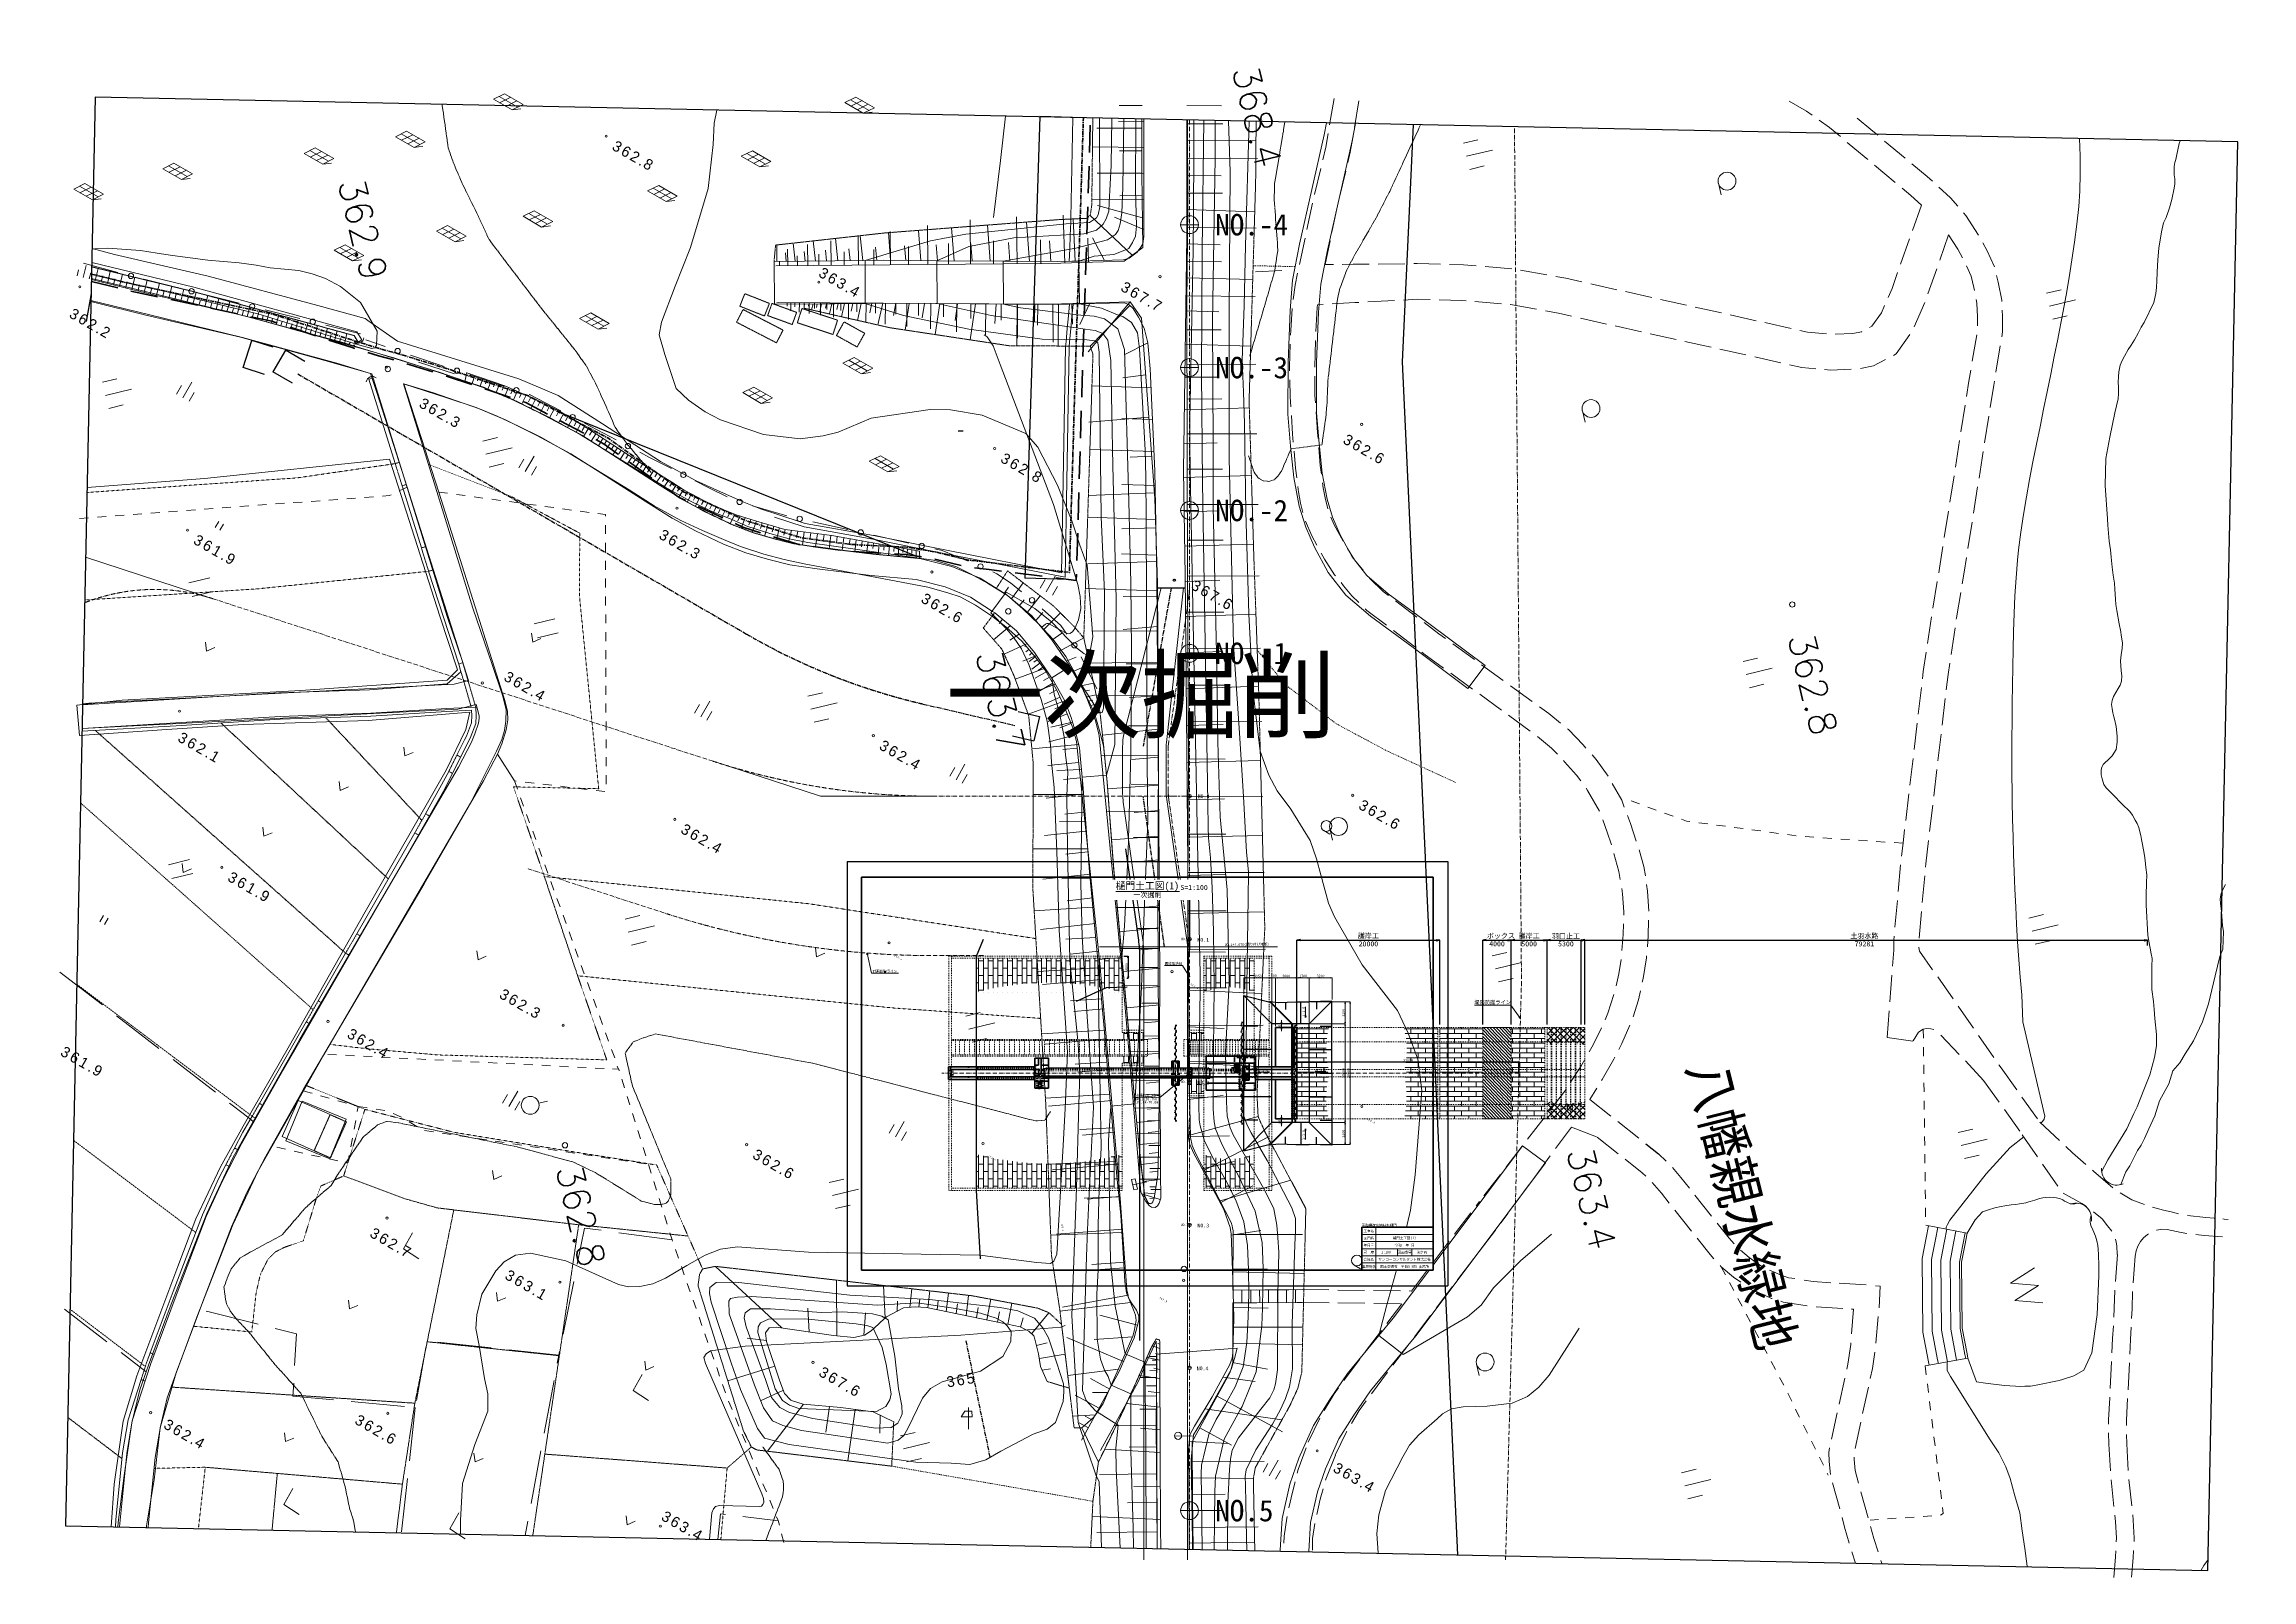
# Model space of a CAD drawing. Header units: millimetres. Extents: x 604133 to 1296463, y 247237 to 595748.
# Drawn here: x 604133 to 913195, y 336191 to 551150 of the extents above; entities that cross this region are included whole.
import ezdxf
from ezdxf.enums import TextEntityAlignment as Align

# ---------------------------------------------------------------- set-up
doc = ezdxf.new("R2010")
doc.units = ezdxf.units.MM
doc.header["$LTSCALE"] = 100
doc.header["$PDSIZE"] = 300
for name, pattern in [('52232', [1.25, 0.75, -0.5]), ('53003', [0.75, 0.5, -0.25]), ('55107', [1.25, 0.75, -0.5]), ('561019', [1, 0.5, -0.5]), ('56201', [2.5, 1.25, -1.25]), ('56301', [0.5, 0.25, -0.25]), ('56302', [2, 1.5, -0.5]), ('57103', [5.5, 5, -0.5]), ('CENTER', [2, 1.25, -0.25, 0.25, -0.25]), ('DASHED', [19.05, 12.7, -6.35]), ('SXF_一点短鎖線', [9.25, 6, -1.5, 0.25, -1.5]), ('SXF_一点鎖線', [18.5, 12, -1.5, 3.5, -1.5]), ('SXF_跳び破線', [12, 6, -6]), ('一点短鎖線', [9.25, 6, -1.5, 0.25, -1.5]), ('破線', [7.5, 6, -1.5])]:
    doc.linetypes.add(name, pattern=pattern)
doc.layers.get('Defpoints').update_dxf_attribs({"color": 153})
for name, color, linetype, lineweight in [('D-BGD', 7, 'Continuous', 13), ('D-BGD-数値図化', 7, 'Continuous', 13), ('D-BMK', 2, 'SXF_一点短鎖線', 13), ('D-BMK-HTXT', 7, 'Continuous', 13), ('D-BYP-STR1', 2, 'Continuous', 13), ('D-BYP-STR3', 2, 'Continuous', 13), ('D-BYP-STR4', 6, 'Continuous', 25), ('D-BYP-STR8', 150, 'Continuous', 25), ('D-BYP-TXT', 7, 'Continuous', 13), ('D-STR', 1, 'Continuous', 50), ('D-STR-DIM', 7, 'Continuous', 13), ('D-STR-HTXT', 7, 'Continuous', 13), ('D-STR-STR7', 4, 'Continuous', 25), ('D-STR-TXT', 7, 'Continuous', 13), ('D-TTL', 2, 'Continuous', 140), ('D-TTL-FRAM', 2, 'Continuous', 50), ('D-TTL-LINE', 7, 'Continuous', 13), ('D-TTL-TXT', 7, 'Continuous', 13), ('S-SUV-ROAD', 8, 'Continuous', 18), ('S-SUV-ROW', 8, 'Continuous', 18), ('●予備設計_LP横断', 7, 'Continuous', 13), ('☆D-STR-DIM-坂路', 1, 'Continuous', 25)]:
    doc.layers.add(name, color=color, linetype=linetype, lineweight=lineweight)
doc.layers.add('D-WORK2', color=11, linetype='Continuous', plot=False)
doc.layers.add('D-WORK_1', color=11, linetype='Continuous', plot=False)
doc.styles.add('BIGFONT', font='txt', dxfattribs={"height": 0.2, "bigfont": 'BIGFONT'})
doc.styles.add('MS ゴシック', font='MS Gothic.ttf')
doc.styles.add('Style-WORKING', font='WORKING.shx')
doc.styles.add('YOKO_GOTHIC', font='MS Gothic.ttf')
doc.styles.add('ＭＳ ゴシック', font='MS Gothic.ttf')
doc.linetypes.add('56111', pattern='A,1.25,[30,dgnlstyle-dm500.shx,S=0.004,R=0,X=0,Y=0],1.25', length=2.5)
doc.linetypes.add('56130', pattern='A,1,-0.375,[44,dgnlstyle-dm500.shx,S=0.0012,R=0,X=0,Y=0],-0.375', length=1.75)
doc.dimstyles.new('3.5-500_m', dxfattribs={"dimscale": 0.5, "dimtxt": 3.5, "dimasz": 2.5, "dimexe": 1, "dimexo": 2, "dimgap": 1, "dimtad": 1, "dimdec": 0, "dimlfac": 1000, "dimzin": 9, "dimdsep": 46, "dimtxsty": 'MS ゴシック', "dimblk": 'OPEN', "dimcen": 2.5, "dimclrd": 256, "dimclre": 256, "dimclrt": 256, "dimadec": 3, "dimazin": 0, "dimtfac": 1, "dimtdec": 0, "dimtix": 1, "dimtmove": 2, "dimatfit": 3, "dimldrblk": 'OPEN', "dimfxl": 1, "dimlwd": -1, "dimlwe": -1, "dimarcsym": 0})
doc.dimstyles.new('DIM-100-F', dxfattribs={"dimscale": 100, "dimtxt": 3.5, "dimasz": 2.5, "dimexe": 0, "dimexo": 2, "dimgap": 0.8, "dimtad": 1, "dimdec": 0, "dimzin": 0, "dimdsep": 46, "dimtxsty": 'MS ゴシック', "dimblk": 'OPEN', "dimcen": 0.1, "dimclrd": 256, "dimclre": 256, "dimclrt": 256, "dimaunit": 1, "dimadec": 4, "dimazin": 0, "dimtfac": 1, "dimtdec": 0, "dimtmove": 2, "dimatfit": 3, "dimldrblk": 'OPEN', "dimfxl": 1, "dimtolj": 1, "dimtzin": 0, "dimlwd": -1, "dimlwe": -1, "dimarcsym": 2})
doc.dimstyles.new('DIM-200', dxfattribs={"dimscale": 200, "dimtxt": 3.5, "dimasz": 2.5, "dimexe": 0, "dimexo": 2, "dimgap": 0.8, "dimtad": 1, "dimdec": 0, "dimzin": 0, "dimdsep": 46, "dimtxsty": 'MS ゴシック', "dimblk": 'OPEN', "dimcen": 0.1, "dimclrd": 256, "dimclre": 256, "dimclrt": 256, "dimaunit": 1, "dimadec": 4, "dimazin": 0, "dimtfac": 1, "dimtdec": 0, "dimtmove": 0, "dimatfit": 3, "dimldrblk": 'OPEN', "dimfxl": 1, "dimtolj": 1, "dimtzin": 0, "dimlwd": -1, "dimlwe": -1, "dimarcsym": 2})
pattern_1 = [(90, (-130114.2, 327309.5), (-677.418, 4e-14), []), (180, (-130114.2, 327309.5), (-677.418, -1016), [677.418, -677.418])]
pattern_2 = [(180, (-130114.2, 327309.5), (-8e-14, -677.418), []), (270, (-130114.2, 327309.5), (1016, -677.418), [677.418, -677.418])]
pattern_3 = [(45, (-130114.2, 327309.5), (-449.0128, 449.0128), []), (135, (-130114.2, 327309.5), (-449.0128, -449.0128), [])]

# ---------------------------------------------------------------- blocks, each defined once
blk = doc.blocks.new('M5219')
at = {"layer": 'D-BGD-数値図化', "linetype": 'Continuous', "lineweight": 15}
blk.add_arc((-0.43, 0, 0), 0.866, 299.9993, 60.0007, dxfattribs=at)
blk = doc.blocks.new('M6313')
at = {"layer": '●予備設計_LP横断', "linetype": 'Continuous', "lineweight": 9, "flags": 128}
blk.add_lwpolyline([(-0.75, 0), (0, -1), (0.75, 0)], dxfattribs=at)
blk = doc.blocks.new('M6311')
at = {"layer": '●予備設計_LP横断', "linetype": 'Continuous', "lineweight": 9}
for p, q in [((-0.75, -1), (-0.75, 0)), ((0, -1), (0, 0))]:
    blk.add_line(p, q, dxfattribs=at)
blk = doc.blocks.new('M6334')
at = {"layer": '●予備設計_LP横断', "linetype": 'Continuous', "lineweight": 9}
for p, q in [((-1, -1.25), (-1, 0.15)), ((0, -1.25), (0, 1.25)), ((1, -1.25), (1, 0.15))]:
    blk.add_line(p, q, dxfattribs=at)
blk = doc.blocks.new('M2244_1')
at = {"layer": 'D-BGD', "linetype": 'Continuous', "lineweight": 15}
blk.add_line((0, 0), (2.5, 0), dxfattribs=at)
blk.add_circle((2, 0), 0.5, dxfattribs=at)
blk = doc.blocks.new('M2242')
at = {"layer": '●予備設計_LP横断', "linetype": 'Continuous', "lineweight": 15}
for p, q in [((0, 0), (2, 0)), ((1.5, 0.75), (1.5, -0.75)), ((1.5, 0.75), (2, 0.75)), ((2, 0.75), (2, -0.75)), ((1.5, -0.75), (2, -0.75))]:
    blk.add_line(p, q, dxfattribs=at)
blk = doc.blocks.new('M6216')
at = {"layer": 'D-BGD-数値図化', "linetype": 'Continuous', "lineweight": 15}
for p, q in [((-0.93, 0.61), (-0.97, -0.33)), ((0.75, -1.3), (-0.75, 1.3))]:
    blk.add_line(p, q, dxfattribs=at)
at = {"layer": 'D-BGD-数値図化', "linetype": 'Continuous', "lineweight": 15, "flags": 128}
for points in [[(0.33, 0.42), (-0.97, -0.33)], [(-0.93, 0.61), (-0.07, 1.11)], [(-0.07, 1.11), (0.33, 0.42)]]:
    blk.add_lwpolyline(points, dxfattribs=at)
blk = doc.blocks.new('M6331')
at = {"layer": '●予備設計_LP横断', "linetype": 'Continuous', "lineweight": 9}
blk.add_line((0, -0.75), (1, -0.75), dxfattribs=at)
blk.add_circle((0, 0), 0.75, dxfattribs=at)
blk = doc.blocks.new('M7312')
at = {"layer": '●予備設計_LP横断', "linetype": 'Continuous', "lineweight": 20}
blk.add_circle((0, 0), 0.15, dxfattribs=at)
blk = doc.blocks.new('M6217')
at = {"layer": 'D-BGD-数値図化', "linetype": 'Continuous', "lineweight": 9}
for p, q in [((-1.03, 0.7), (-2, -0.75)), ((-1.5, 0), (1.5, 0)), ((-1.03, 0.7), (1.97, 0.7)), ((-0.03, 0.7), (-1, -0.75)), ((0.97, 0.7), (0, -0.75)), ((1.97, 0.7), (1, -0.75)), ((1, -0.75), (2, 0)), ((-2, -0.75), (1, -0.75))]:
    blk.add_line(p, q, dxfattribs=at)
blk = doc.blocks.new('_Open')
at = {"color": 0, "linetype": 'ByBlock', "lineweight": -2}
for p, q in [((-1, 0.17), (0, 0)), ((-1, -0.17), (0, 0)), ((0, 0), (-1, 0))]:
    blk.add_line(p, q, dxfattribs=at)
blk = doc.blocks.new('*D24')
at = {"layer": 'Defpoints', "color": 0, "transparency": 16777216}
for p in [(2530872, -1352797), (2533936, -1354489), (2532414, -1357245)]:
    blk.add_point(p, dxfattribs=at)
at = {"layer": '☆D-STR-DIM-坂路', "transparency": 16777216}
for p, q in [((2530872, -1352797), (2529350, -1355554)), ((2529351, -1355554), (2532413, -1357245)), ((2533936, -1354489), (2532414, -1357246))]:
    blk.add_line(p, q, dxfattribs=at)
at = {"layer": '☆D-STR-DIM-坂路', "transparency": 16777216, "xscale": 1.25, "yscale": 1.25, "zscale": 1.25}
for p, rotation in [((2529350, -1355553), 151.0910498525302), ((2532414, -1357245), 331.0910498525301)]:
    blk.add_blockref('_Open', p, dxfattribs=dict(at, rotation=rotation))
at = {"layer": '☆D-STR-DIM-坂路', "transparency": 16777216, "insert": (2530883, -1356398), "char_height": 1.75, "attachment_point": 5, "rotation": 331.09105, "style": 'MS ゴシック'}
blk.add_mtext('3500000', dxfattribs=at)
blk = doc.blocks.new('*D25')
at = {"layer": 'Defpoints', "color": 0, "transparency": 16777216}
for p in [(2528945, -1357296), (2532783, -1358421), (2528067, -1360288)]:
    blk.add_point(p, dxfattribs=at)
at = {"layer": '☆D-STR-DIM-坂路', "transparency": 16777216}
for p, q in [((2528945, -1357297), (2528067, -1360289)), ((2532783, -1358422), (2531906, -1361414)), ((2531905, -1361413), (2528069, -1360289))]:
    blk.add_line(p, q, dxfattribs=at)
at = {"layer": '☆D-STR-DIM-坂路', "transparency": 16777216, "xscale": 1.25, "yscale": 1.25, "zscale": 1.25}
for p, rotation in [((2528067, -1360288), 163.6592160473304), ((2531906, -1361414), 343.6592160473304)]:
    blk.add_blockref('_Open', p, dxfattribs=dict(at, rotation=rotation))
at = {"layer": '☆D-STR-DIM-坂路', "transparency": 16777216, "insert": (2529987, -1360850), "char_height": 1.75, "attachment_point": 5, "rotation": 343.65922, "style": 'MS ゴシック'}
blk.add_mtext('4000000', dxfattribs=at)
blk = doc.blocks.new('*D23')
at = {"layer": 'Defpoints', "color": 0, "transparency": 16777216}
for p in [(2581823, -1249692), (2577769, -1251952), (2581194, -1252674)]:
    blk.add_point(p, dxfattribs=at)
at = {"layer": '☆D-STR-DIM-坂路', "transparency": 16777216}
for p, q in [((2577769, -1251951), (2578398, -1248969)), ((2578399, -1248970), (2581822, -1249692)), ((2581194, -1252673), (2581823, -1249692))]:
    blk.add_line(p, q, dxfattribs=at)
at = {"layer": '☆D-STR-DIM-坂路', "transparency": 16777216, "xscale": 1.25, "yscale": 1.25, "zscale": 1.25}
for p, rotation in [((2578398, -1248970), 168.0898930268337), ((2581823, -1249692), 348.0898930268336)]:
    blk.add_blockref('_Open', p, dxfattribs=dict(at, rotation=rotation))
at = {"layer": '☆D-STR-DIM-坂路', "transparency": 16777216, "insert": (2580111, -1249330), "char_height": 1.75, "attachment_point": 5, "rotation": 348.08989, "style": 'MS ゴシック'}
blk.add_mtext('3500000', dxfattribs=at)
blk = doc.blocks.new('*D35')
at = {"layer": 'Defpoints', "color": 0, "transparency": 16777216}
for p in [(2494509, -1244551), (2559159, -1245289), (2559089, -1251405)]:
    blk.add_point(p, dxfattribs=at)
at = {"layer": '☆D-STR-DIM-坂路', "color": 6, "transparency": 16777216}
for p, q in [((2494509, -1244552), (2494439, -1250666)), ((2559159, -1245290), (2559089, -1251405)), ((2494440, -1250666), (2559088, -1251405))]:
    blk.add_line(p, q, dxfattribs=at)
at = {"layer": '☆D-STR-DIM-坂路', "color": 6, "transparency": 16777216, "xscale": 1.25, "yscale": 1.25, "zscale": 1.25}
for p, rotation in [((2494439, -1250666), 179.3453731522843), ((2559089, -1251405), 359.3453731522843)]:
    blk.add_blockref('_Open', p, dxfattribs=dict(at, rotation=rotation))
at = {"layer": '☆D-STR-DIM-坂路', "color": 6, "transparency": 16777216, "insert": (2526764, -1251032), "char_height": 1.75, "attachment_point": 5, "rotation": 359.34537, "style": 'MS ゴシック'}
blk.add_mtext('離隔\\P64654521', dxfattribs=at)
blk = doc.blocks.new('*D36')
at = {"layer": 'Defpoints', "color": 0, "transparency": 16777216}
for p in [(2556323, -1266625), (2556323, -1266625), (2537137, -1317233)]:
    blk.add_point(p, dxfattribs=at)
at = {"layer": '☆D-STR-DIM-坂路', "color": 6, "transparency": 16777216}
for p, q in [((2537138, -1317232), (2556322, -1266626)), ((2556322, -1266624), (2556322, -1266625)), ((2537136, -1317232), (2537137, -1317233))]:
    blk.add_line(p, q, dxfattribs=at)
at = {"layer": '☆D-STR-DIM-坂路', "color": 6, "transparency": 16777216, "xscale": 1.25, "yscale": 1.25, "zscale": 1.25}
for p, rotation in [((2556323, -1266625), 69.23830659664848), ((2537137, -1317233), 249.2383065966485)]:
    blk.add_blockref('_Open', p, dxfattribs=dict(at, rotation=rotation))
at = {"layer": '☆D-STR-DIM-坂路', "color": 6, "transparency": 16777216, "insert": (2546727, -1291928), "char_height": 1.75, "attachment_point": 5, "rotation": 69.23831, "style": 'MS ゴシック'}
blk.add_mtext('離隔\\P54122432', dxfattribs=at)
blk = doc.blocks.new('*D37')
at = {"layer": 'Defpoints', "color": 0, "transparency": 16777216}
for p in [(2521955, -1382923), (2525906, -1383546), (2525906, -1383546)]:
    blk.add_point(p, dxfattribs=at)
at = {"layer": '☆D-STR-DIM-坂路', "transparency": 16777216}
for p, q in [((2521955, -1382922), (2521955, -1382923)), ((2521956, -1382923), (2525905, -1383546)), ((2525906, -1383545), (2525906, -1383545))]:
    blk.add_line(p, q, dxfattribs=at)
at = {"layer": '☆D-STR-DIM-坂路', "transparency": 16777216, "xscale": 1.25, "yscale": 1.25, "zscale": 1.25}
for p, rotation in [((2521955, -1382923), 171.0434250506687), ((2525906, -1383546), 351.0434250506688)]:
    blk.add_blockref('_Open', p, dxfattribs=dict(at, rotation=rotation))
at = {"layer": '☆D-STR-DIM-坂路', "transparency": 16777216, "insert": (2523930, -1383233), "char_height": 1.75, "attachment_point": 5, "rotation": 351.04343, "style": 'MS ゴシック'}
blk.add_mtext('4000000', dxfattribs=at)
blk = doc.blocks.new('*D33')
at = {"layer": 'D-WORK_1', "ltscale": 0.01, "transparency": 16777216}
for p, q in [((779523, 407313), (779523, 408652)), ((810347, 408652), (779773, 408652)), ((810597, 407313), (810597, 408652))]:
    blk.add_line(p, q, dxfattribs=at)
at = {"layer": 'Defpoints', "color": 0, "ltscale": 0.01, "transparency": 16777216}
for p in [(779523, 408652), (779523, 407113), (810597, 407113)]:
    blk.add_point(p, dxfattribs=at)
at = {"layer": 'D-WORK_1', "ltscale": 0.01, "transparency": 16777216, "xscale": 250, "yscale": 250, "zscale": 250, "rotation": 180}
blk.add_blockref('_Open', (779523, 408652), dxfattribs=at)
at = {"layer": 'D-WORK_1', "ltscale": 0.01, "transparency": 16777216, "xscale": 250, "yscale": 250, "zscale": 250}
blk.add_blockref('_Open', (810597, 408652), dxfattribs=at)
at = {"layer": 'D-WORK_1', "ltscale": 0.01, "transparency": 16777216, "insert": (795060, 408907), "char_height": 350, "attachment_point": 5, "style": 'MS ゴシック'}
blk.add_mtext('\\A1;31074', dxfattribs=at)
blk = doc.blocks.new('*D27')
at = {"layer": 'D-WORK_1', "transparency": 16777216}
for p, q in [((779523, 413913), (779523, 425720)), ((780023, 425720), (799023, 425720)), ((799523, 413913), (799523, 425720))]:
    blk.add_line(p, q, dxfattribs=at)
at = {"layer": 'Defpoints', "color": 0, "transparency": 16777216}
for p in [(799523, 425720), (779523, 413513), (799523, 413513)]:
    blk.add_point(p, dxfattribs=at)
at = {"layer": 'D-WORK_1', "transparency": 16777216, "xscale": 500, "yscale": 500, "zscale": 500, "rotation": 180}
blk.add_blockref('_Open', (779523, 425720), dxfattribs=at)
at = {"layer": 'D-WORK_1', "transparency": 16777216, "xscale": 500, "yscale": 500, "zscale": 500}
blk.add_blockref('_Open', (799523, 425720), dxfattribs=at)
at = {"layer": 'D-WORK_1', "transparency": 16777216, "char_height": 700, "attachment_point": 5, "style": 'MS ゴシック'}
for s, insert in [('\\A1;{\\C256;護岸工', (789523, 426298)), ('\\A1;20000}', (789523, 425210))]:
    blk.add_mtext(s, dxfattribs=dict(at, insert=insert))
blk = doc.blocks.new('*D28')
at = {"layer": 'D-WORK_1', "transparency": 16777216}
for p, q in [((805523, 413913), (805523, 425720)), ((806023, 425720), (809023, 425720)), ((809523, 413913), (809523, 425720))]:
    blk.add_line(p, q, dxfattribs=at)
at = {"layer": 'Defpoints', "color": 0, "transparency": 16777216}
for p in [(809523, 425720), (805523, 413513), (809523, 413513)]:
    blk.add_point(p, dxfattribs=at)
at = {"layer": 'D-WORK_1', "transparency": 16777216, "xscale": 500, "yscale": 500, "zscale": 500}
for p, rotation in [((805523, 425720), 179.9999998932783), ((809523, 425720), 359.9999998932783)]:
    blk.add_blockref('_Open', p, dxfattribs=dict(at, rotation=rotation))
at = {"layer": 'D-WORK_1', "transparency": 16777216, "char_height": 700, "attachment_point": 5, "rotation": 360, "style": 'MS ゴシック'}
for s, insert in [('\\A1;{\\C256;  ボックス', (807523, 426294)), ('\\A1;4000}', (807523, 425210))]:
    blk.add_mtext(s, dxfattribs=dict(at, insert=insert))
blk = doc.blocks.new('*D29')
at = {"layer": 'D-WORK_1', "transparency": 16777216}
for p, q in [((814523, 413913), (814523, 425719)), ((815023, 425719), (819323, 425719)), ((819823, 413913), (819823, 425719))]:
    blk.add_line(p, q, dxfattribs=at)
at = {"layer": 'Defpoints', "color": 0, "transparency": 16777216}
for p in [(819823, 425719), (814523, 413513), (819823, 413513)]:
    blk.add_point(p, dxfattribs=at)
at = {"layer": 'D-WORK_1', "transparency": 16777216, "xscale": 500, "yscale": 500, "zscale": 500}
for p, rotation in [((814523, 425719), 179.9999998932783), ((819823, 425719), 359.9999998932783)]:
    blk.add_blockref('_Open', p, dxfattribs=dict(at, rotation=rotation))
at = {"layer": 'D-WORK_1', "transparency": 16777216, "char_height": 700, "attachment_point": 5, "rotation": 360, "style": 'MS ゴシック'}
for s, insert in [('\\A1;{\\C256;羽口止工', (817173, 426258)), ('\\A1;5300}', (817173, 425209))]:
    blk.add_mtext(s, dxfattribs=dict(at, insert=insert))
blk = doc.blocks.new('*D30')
at = {"layer": 'D-WORK_1', "transparency": 16777216}
for p, q in [((819320, 413913), (819320, 425720)), ((819820, 425720), (898101, 425720)), ((898601, 424978), (898601, 425720))]:
    blk.add_line(p, q, dxfattribs=at)
at = {"layer": 'Defpoints', "color": 0, "transparency": 16777216}
for p in [(898601, 425720), (898601, 424578, 362400), (819320, 413513)]:
    blk.add_point(p, dxfattribs=at)
at = {"layer": 'D-WORK_1', "transparency": 16777216, "xscale": 500, "yscale": 500, "zscale": 500}
for p, rotation in [((819320, 425720), 179.9999998932783), ((898601, 425720), 359.9999998932783)]:
    blk.add_blockref('_Open', p, dxfattribs=dict(at, rotation=rotation))
at = {"layer": 'D-WORK_1', "transparency": 16777216, "char_height": 700, "attachment_point": 5, "rotation": 360, "style": 'MS ゴシック'}
for s, insert in [('\\A1;土羽水路', (858961, 426294)), ('\\A1;79281', (858961, 425210))]:
    blk.add_mtext(s, dxfattribs=dict(at, insert=insert))
blk = doc.blocks.new('*D31')
at = {"layer": 'D-WORK_1', "transparency": 16777216}
for p, q in [((809523, 413913), (809523, 425721)), ((810023, 425721), (814023, 425721)), ((814523, 413913), (814523, 425721))]:
    blk.add_line(p, q, dxfattribs=at)
at = {"layer": 'Defpoints', "color": 0, "transparency": 16777216}
for p in [(814523, 425721), (809523, 413513, 641), (814523, 413513, 641)]:
    blk.add_point(p, dxfattribs=at)
at = {"layer": 'D-WORK_1', "transparency": 16777216, "xscale": 500, "yscale": 500, "zscale": 500}
for p, rotation in [((809523, 425721), 179.9981470133735), ((814523, 425721), 359.9981470133735)]:
    blk.add_blockref('_Open', p, dxfattribs=dict(at, rotation=rotation))
at = {"layer": 'D-WORK_1', "transparency": 16777216, "char_height": 700, "attachment_point": 5, "rotation": 359.99815, "style": 'MS ゴシック'}
for s, insert in [('\\A1;{\\C256;護岸工', (812023, 426299)), ('\\A1;5000}', (812023, 425211))]:
    blk.add_mtext(s, dxfattribs=dict(at, insert=insert))
blk = doc.blocks.new('*D110')
at = {"layer": 'D-STR-DIM', "ltscale": 1500, "transparency": 16777216}
for p, q in [((777364, 414263), (777364, 414513)), ((776323, 414013), (777364, 414013)), ((776823, 413513), (777364, 413513)), ((777364, 414013), (777364, 413513)), ((777364, 413263), (777364, 413013))]:
    blk.add_line(p, q, dxfattribs=at)
at = {"layer": 'Defpoints', "color": 0, "ltscale": 1500, "transparency": 16777216}
for p in [(776123, 414013, 354000), (776623, 413513, 354000), (777364, 413513)]:
    blk.add_point(p, dxfattribs=at)
at = {"layer": 'D-STR-DIM', "ltscale": 1500, "transparency": 16777216, "xscale": 250, "yscale": 250, "zscale": 250}
for p, rotation in [((777364, 414013), 270), ((777364, 413513), 90)]:
    blk.add_blockref('_Open', p, dxfattribs=dict(at, rotation=rotation))
at = {"layer": 'D-STR-DIM', "ltscale": 1500, "transparency": 16777216, "insert": (777109, 413763), "char_height": 350, "attachment_point": 5, "rotation": 90, "style": 'MS ゴシック'}
blk.add_mtext('\\A1;500', dxfattribs=at)
blk = doc.blocks.new('*D113')
at = {"layer": 'D-STR-DIM', "ltscale": 1500, "transparency": 16777216}
for p, q in [((776823, 400713), (777364, 400713)), ((776823, 400213), (777364, 400213)), ((777364, 400963), (777364, 401213)), ((777364, 400713), (777364, 400213)), ((777364, 399963), (777364, 399713))]:
    blk.add_line(p, q, dxfattribs=at)
at = {"layer": 'Defpoints', "color": 0, "ltscale": 1500, "transparency": 16777216}
for p in [(776623, 400713, 354000), (776623, 400213, 354000), (777364, 400213)]:
    blk.add_point(p, dxfattribs=at)
at = {"layer": 'D-STR-DIM', "ltscale": 1500, "transparency": 16777216, "xscale": 250, "yscale": 250, "zscale": 250}
for p, rotation in [((777364, 400713), 270), ((777364, 400213), 90)]:
    blk.add_blockref('_Open', p, dxfattribs=dict(at, rotation=rotation))
at = {"layer": 'D-STR-DIM', "ltscale": 1500, "transparency": 16777216, "insert": (777109, 400463), "char_height": 350, "attachment_point": 5, "rotation": 90, "style": 'MS ゴシック'}
blk.add_mtext('\\A1;500', dxfattribs=at)
blk = doc.blocks.new('*D119')
at = {"layer": 'D-STR-DIM', "transparency": 16777216}
for p, q in [((779523, 413713), (779523, 420465)), ((779773, 420465), (780973, 420465)), ((781223, 414213), (781223, 420465))]:
    blk.add_line(p, q, dxfattribs=at)
at = {"layer": 'Defpoints', "color": 0, "transparency": 16777216}
for p in [(781223, 420465), (779523, 413513), (781223, 414013)]:
    blk.add_point(p, dxfattribs=at)
at = {"layer": 'D-STR-DIM', "transparency": 16777216, "xscale": 250, "yscale": 250, "zscale": 250, "rotation": 180}
blk.add_blockref('_Open', (779523, 420465), dxfattribs=at)
at = {"layer": 'D-STR-DIM', "transparency": 16777216, "xscale": 250, "yscale": 250, "zscale": 250}
blk.add_blockref('_Open', (781223, 420465), dxfattribs=at)
at = {"layer": 'D-STR-DIM', "transparency": 16777216, "insert": (780373, 420720), "char_height": 350, "attachment_point": 5, "style": 'MS ゴシック'}
blk.add_mtext('\\A1;1700', dxfattribs=at)
blk = doc.blocks.new('*D135')
at = {"layer": 'Defpoints', "transparency": 16777216}
for p, q in [((755269, 423513), (755898, 423513)), ((755704, 420413), (755898, 420413)), ((755898, 423263), (755898, 420663))]:
    blk.add_line(p, q, dxfattribs=at)
at = {"layer": 'Defpoints', "color": 0, "transparency": 16777216}
for p in [(755069, 423513, 354000), (755504, 420413, 354000), (755898, 420413)]:
    blk.add_point(p, dxfattribs=at)
at = {"layer": 'Defpoints', "transparency": 16777216, "xscale": 250, "yscale": 250, "zscale": 250}
for p, rotation in [((755898, 423513), 90), ((755898, 420413), 270)]:
    blk.add_blockref('_Open', p, dxfattribs=dict(at, rotation=rotation))
at = {"layer": 'Defpoints', "transparency": 16777216, "insert": (755643, 421963), "char_height": 350, "attachment_point": 5, "rotation": 90, "style": 'MS ゴシック'}
blk.add_mtext('\\A1;3100', dxfattribs=at)
blk = doc.blocks.new('*D314')
at = {"layer": 'D-STR-DIM', "transparency": 16777216}
for p, q in [((781423, 417113), (786273, 417113)), ((786273, 414263), (786273, 416863)), ((781423, 414013), (786273, 414013))]:
    blk.add_line(p, q, dxfattribs=at)
at = {"layer": 'Defpoints', "color": 0, "transparency": 16777216}
for p in [(781223, 417113, 354000), (786273, 417113), (781223, 414013, 354000)]:
    blk.add_point(p, dxfattribs=at)
at = {"layer": 'D-STR-DIM', "transparency": 16777216, "xscale": 250, "yscale": 250, "zscale": 250}
for p, rotation in [((786273, 417113), 90), ((786273, 414013), 270)]:
    blk.add_blockref('_Open', p, dxfattribs=dict(at, rotation=rotation))
at = {"layer": 'D-STR-DIM', "transparency": 16777216, "insert": (786018, 415563), "char_height": 350, "attachment_point": 5, "rotation": 90, "style": 'MS ゴシック'}
blk.add_mtext('\\A1;3100', dxfattribs=at)
blk = doc.blocks.new('*D315')
at = {"layer": 'D-STR-DIM', "transparency": 16777216}
for p, q in [((781423, 414013), (786273, 414013)), ((786273, 413763), (786273, 400463)), ((781423, 400213), (786273, 400213))]:
    blk.add_line(p, q, dxfattribs=at)
at = {"layer": 'Defpoints', "color": 0, "transparency": 16777216}
for p in [(781223, 414013, 354000), (781223, 400213, 354000), (786273, 400213)]:
    blk.add_point(p, dxfattribs=at)
at = {"layer": 'D-STR-DIM', "transparency": 16777216, "xscale": 250, "yscale": 250, "zscale": 250}
for p, rotation in [((786273, 414013), 90), ((786273, 400213), 270)]:
    blk.add_blockref('_Open', p, dxfattribs=dict(at, rotation=rotation))
at = {"layer": 'D-STR-DIM', "transparency": 16777216, "insert": (786018, 407113), "char_height": 350, "attachment_point": 5, "rotation": 90, "style": 'MS ゴシック'}
blk.add_mtext('\\A1;13800', dxfattribs=at)
blk = doc.blocks.new('*D316')
at = {"layer": 'D-STR-DIM', "transparency": 16777216}
for p, q in [((781423, 400213), (786273, 400213)), ((786273, 399963), (786273, 397363)), ((781423, 397113), (786273, 397113))]:
    blk.add_line(p, q, dxfattribs=at)
at = {"layer": 'Defpoints', "color": 0, "transparency": 16777216}
for p in [(781223, 400213, 354000), (781223, 397113, 354000), (786273, 397113)]:
    blk.add_point(p, dxfattribs=at)
at = {"layer": 'D-STR-DIM', "transparency": 16777216, "xscale": 250, "yscale": 250, "zscale": 250}
for p, rotation in [((786273, 400213), 90), ((786273, 397113), 270)]:
    blk.add_blockref('_Open', p, dxfattribs=dict(at, rotation=rotation))
at = {"layer": 'D-STR-DIM', "transparency": 16777216, "insert": (786018, 398663), "char_height": 350, "attachment_point": 5, "rotation": 90, "style": 'MS ゴシック'}
blk.add_mtext('\\A1;3100', dxfattribs=at)
blk = doc.blocks.new('*D317')
at = {"layer": 'D-STR-DIM', "transparency": 16777216}
for p, q in [((781423, 417113), (786973, 417113)), ((786973, 416863), (786973, 397363)), ((781423, 397113), (786973, 397113))]:
    blk.add_line(p, q, dxfattribs=at)
at = {"layer": 'Defpoints', "color": 0, "transparency": 16777216}
for p in [(781223, 417113, 354000), (781223, 397113, 354000), (786973, 397113)]:
    blk.add_point(p, dxfattribs=at)
at = {"layer": 'D-STR-DIM', "transparency": 16777216, "xscale": 250, "yscale": 250, "zscale": 250}
for p, rotation in [((786973, 417113), 90), ((786973, 397113), 270)]:
    blk.add_blockref('_Open', p, dxfattribs=dict(at, rotation=rotation))
at = {"layer": 'D-STR-DIM', "transparency": 16777216, "insert": (786718, 407113), "char_height": 350, "attachment_point": 5, "rotation": 90, "style": 'MS ゴシック'}
blk.add_mtext('\\A1;20000', dxfattribs=at)
blk = doc.blocks.new('*D322')
at = {"layer": 'D-STR-DIM', "transparency": 16777216}
for p, q in [((781223, 414213), (781223, 420465)), ((784173, 420465), (781473, 420465)), ((784423, 417413), (784423, 420465))]:
    blk.add_line(p, q, dxfattribs=at)
at = {"layer": 'Defpoints', "color": 0, "transparency": 16777216}
for p in [(781223, 420465), (784423, 417213, 354000), (781223, 414013, 354000)]:
    blk.add_point(p, dxfattribs=at)
at = {"layer": 'D-STR-DIM', "transparency": 16777216, "xscale": 250, "yscale": 250, "zscale": 250, "rotation": 180}
blk.add_blockref('_Open', (781223, 420465), dxfattribs=at)
at = {"layer": 'D-STR-DIM', "transparency": 16777216, "xscale": 250, "yscale": 250, "zscale": 250}
blk.add_blockref('_Open', (784423, 420465), dxfattribs=at)
at = {"layer": 'D-STR-DIM', "transparency": 16777216, "insert": (782823, 420720), "char_height": 350, "attachment_point": 5, "style": 'MS ゴシック'}
blk.add_mtext('\\A1;3200', dxfattribs=at)
blk = doc.blocks.new('*D323')
at = {"layer": 'D-STR-DIM', "transparency": 16777216}
for p, q in [((776523, 413713), (776523, 420465)), ((779273, 420465), (776773, 420465)), ((779523, 413713), (779523, 420465))]:
    blk.add_line(p, q, dxfattribs=at)
at = {"layer": 'Defpoints', "color": 0, "transparency": 16777216}
for p in [(776523, 420465), (776523, 413513, 354000), (779523, 413513, 354000)]:
    blk.add_point(p, dxfattribs=at)
at = {"layer": 'D-STR-DIM', "transparency": 16777216, "xscale": 250, "yscale": 250, "zscale": 250, "rotation": 180}
blk.add_blockref('_Open', (776523, 420465), dxfattribs=at)
at = {"layer": 'D-STR-DIM', "transparency": 16777216, "xscale": 250, "yscale": 250, "zscale": 250}
blk.add_blockref('_Open', (779523, 420465), dxfattribs=at)
at = {"layer": 'D-STR-DIM', "transparency": 16777216, "insert": (778023, 420720), "char_height": 350, "attachment_point": 5, "style": 'MS ゴシック'}
blk.add_mtext('\\A1;3000', dxfattribs=at)
blk = doc.blocks.new('*D324')
at = {"layer": 'D-STR-DIM', "transparency": 16777216}
for p, q in [((775773, 420465), (775523, 420465)), ((776023, 414213), (776023, 420465)), ((776523, 420465), (776023, 420465)), ((776523, 413713), (776523, 420465)), ((776773, 420465), (777023, 420465))]:
    blk.add_line(p, q, dxfattribs=at)
at = {"layer": 'Defpoints', "color": 0, "transparency": 16777216}
for p in [(776023, 420465), (776023, 414013, 354000), (776523, 413513, 354000)]:
    blk.add_point(p, dxfattribs=at)
at = {"layer": 'D-STR-DIM', "transparency": 16777216, "xscale": 250, "yscale": 250, "zscale": 250}
blk.add_blockref('_Open', (776023, 420465), dxfattribs=at)
at = {"layer": 'D-STR-DIM', "transparency": 16777216, "xscale": 250, "yscale": 250, "zscale": 250, "rotation": 180}
blk.add_blockref('_Open', (776523, 420465), dxfattribs=at)
at = {"layer": 'D-STR-DIM', "transparency": 16777216, "insert": (776273, 420760), "char_height": 350, "attachment_point": 5, "style": 'MS ゴシック'}
blk.add_mtext('\\A1;500', dxfattribs=at)
blk = doc.blocks.new('*D325')
at = {"layer": 'D-STR-DIM', "transparency": 16777216}
for p, q in [((772070, 418166), (772070, 420465)), ((775773, 420465), (772320, 420465)), ((776023, 414213), (776023, 420465))]:
    blk.add_line(p, q, dxfattribs=at)
at = {"layer": 'Defpoints', "color": 0, "transparency": 16777216}
for p in [(772070, 420465), (772070, 417966, 354000), (776023, 414013, 354000)]:
    blk.add_point(p, dxfattribs=at)
at = {"layer": 'D-STR-DIM', "transparency": 16777216, "xscale": 250, "yscale": 250, "zscale": 250, "rotation": 180}
blk.add_blockref('_Open', (772070, 420465), dxfattribs=at)
at = {"layer": 'D-STR-DIM', "transparency": 16777216, "xscale": 250, "yscale": 250, "zscale": 250}
blk.add_blockref('_Open', (776023, 420465), dxfattribs=at)
at = {"layer": 'D-STR-DIM', "transparency": 16777216, "insert": (774046, 420720), "char_height": 350, "attachment_point": 5, "style": 'MS ゴシック'}
blk.add_mtext('\\A1;3953', dxfattribs=at)
blk = doc.blocks.new('21311212131313131')
at = {"layer": 'D-BGD', "linetype": 'Continuous'}
for p, q in [((2645280.6501, -1081847.1297, 361417.9805), (2645290.4643, -1081691.757, 361419.9805)), ((2645314.605, -1081091.6319, 361448.9805), (2645290.4643, -1081691.757, 361419.9805)), ((2650716.1934, -1094021.7183, 361529.9805), (2654460.7541, -1094222.4883, 361544.9805)), ((2681994.8971, -1094251.7587, 361491.9805), (2685704.8219, -1093772.3454, 361750.9804)), ((2650578.2961, -1096522.7148, 361529.9805), (2654323.5866, -1096715.9041, 361544.9805)), ((2665567.0629, -1097019.1854, 361460.9805), (2669315.8488, -1097118.5248, 361437.9805)), ((2665705.274, -1094521.7807, 361459.9805), (2669454.0598, -1094621.1202, 361437.9805)), ((2675561.7695, -1097219.1231, 361279.9805), (2677133.7237, -1097140.2779, 361269.9805)), ((2675698.9561, -1094713.1773, 361278.9805), (2677016.2202, -1094647.6703, 361269.9805)), ((2677016.2202, -1094647.6703, 361269.9805), (2680752.653, -1094369.7348, 361426.9805)), ((2677133.7237, -1097140.2779, 361269.9805), (2680869.7596, -1096860.985, 361421.9805)), ((2682113.5084, -1096750.6728, 361481.9805), (2685824.1438, -1096276.2087, 361740.9804)), ((2518051.332, -1108767.4257), (2517089.9035, -1105142.4796)), ((2519864.6822, -1108287.1916), (2519326.2789, -1106257.3112)), ((2605559.1017, -1109395.0513), (2604597.6732, -1105770.1053)), ((2632272.1547, -1107762.9657, 361599.9805), (2634766.2248, -1104962.6126, 361557.9805)), ((2638117.5103, -1107239.5661, 361574.9805), (2641156.1534, -1105041.7227, 361555.9805)), ((2516239.3392, -1109247.2627), (2515701.813, -1107217.8625)), ((2603747.1089, -1109874.8884), (2603209.5827, -1107845.4882)), ((2607372.4519, -1108914.8172), (2606834.0486, -1106884.9368)), ((2628804.9154, -1110341.8003, 361659.9805), (2631814.1702, -1108103.9279, 361607.9805)), ((2634066.5708, -1110170.344, 361599.9805), (2637105.214, -1107972.5006, 361580.9805)), ((2624792.7635, -1113324.5929, 361729.9804), (2627801.5381, -1111087.5977, 361677.9805)), ((2630593.2555, -1112756.1126, 361659.9805), (2633600.756, -1110517.2798, 361607.9805)), ((2523727.7413, -1115556.0876, 363241.9804), (2527437.2241, -1116097.9067, 363320.9804)), ((2620314.9755, -1116589.4371, 362007.9804), (2623341.4216, -1114382.6366, 361819.9804)), ((2624350.2092, -1113647.7812, 361756.9804), (2624792.7635, -1113324.5929, 361729.9804)), ((2626582.3776, -1115740.7428, 361729.9804), (2629589.8781, -1113501.91, 361677.9805)), ((2635770.1006, -1118683.0347), (2634808.6721, -1115058.0886)), ((2533626.595, -1116959.8742, 363296.9804), (2537341.3982, -1117466.9846, 363242.9804)), ((2538580.5708, -1117635.7567, 363224.9804), (2542295.374, -1118142.8671, 363170.9804)), ((2543533.1892, -1118312.0363, 363153.9804), (2547248.8696, -1118819.6269, 363099.9804)), ((2616280.619, -1119531.5732, 362257.9804), (2619305.7077, -1117325.1696, 362069.9804)), ((2626582.3776, -1115740.7428, 361729.9804), (2623919.6291, -1118359.8321, 362063.9804)), ((2633958.1078, -1119162.8718), (2633420.5817, -1117133.4716)), ((2637583.4508, -1118202.8006), (2637045.0475, -1116172.9202)), ((2647029.6108, -1123434.4029, 362959.9804), (2648012.1868, -1117599.4872, 360509.9805)), ((2666719.7476, -1123098.144, 362809.9804), (2665505.388, -1117132.18, 360629.9805)), ((2522259.6128, -1118879.3181, 363215.9804), (2525968.6154, -1119422.0144, 363297.9804)), ((2532156.6931, -1120294.6743, 363310.9804), (2535871.016, -1120802.6619, 363256.9804)), ((2537110.1886, -1120971.434, 363238.9804), (2540824.5116, -1121479.4216, 363185.9804)), ((2542063.204, -1121649.0709, 363167.9804), (2545778.8844, -1122156.6615, 363113.9804)), ((2548486.6848, -1118988.796, 363081.9804), (2552202.3651, -1119496.3866, 363027.9804)), ((2563336.7996, -1121069.2591, 363084.9804), (2567053.4145, -1121539.74, 362911.9804)), ((2612244.9051, -1122474.1062, 362507.9804), (2615271.3512, -1120267.3057, 362319.9804)), ((2623031.4615, -1119232.5417, 362174.9804), (2620368.713, -1121851.6311, 362507.9804)), ((2674139.0585, -1122021.5986, 363022.9804), (2675375.9688, -1121842.5607, 363057.9804)), ((2676612.002, -1121663.0425, 363092.9804), (2677848.9124, -1121484.0046, 363128.9804)), ((2679084.9456, -1121304.4864, 363163.9804), (2680322.3362, -1121124.5713, 363199.9804)), ((2681558.3694, -1120945.0532, 363234.9804), (2682795.2797, -1120766.0152, 363270.9804)), ((2684031.3129, -1120586.4971, 363305.9804), (2685268.2233, -1120407.4591, 363340.9804)), ((2687675.8253, -1121707.2297, 363417.9804), (2687786.5345, -1122952.3358, 363434.9804)), ((2508371.9289, -1123112.5603, 362689.9804), (2511936.0886, -1124275.9477, 362632.9804)), ((2513125.0467, -1124663.4789, 362613.9804), (2516689.2064, -1125826.8663, 362556.9804)), ((2547016.6996, -1122325.8306, 363095.9804), (2550732.38, -1122833.4212, 363041.9804)), ((2556920.7905, -1123697.143, 363029.9804), (2560630.2733, -1124238.9621, 363127.9804)), ((2561867.5252, -1124411.2429, 363130.9804), (2565583.6599, -1124882.6011, 362960.9804)), ((2573261.8898, -1122225.1997, 362830.9804), (2576994.2353, -1122585.7281, 362886.9804)), ((2578237.8703, -1122706.7814, 362905.9804), (2581970.2157, -1123067.3099, 362961.9804)), ((2583214.3309, -1123187.4861, 362979.9804), (2586946.1962, -1123548.8917, 363036.9804)), ((2588190.3113, -1123669.0679, 363054.9804), (2591922.6568, -1124029.5963, 363111.9804)), ((2598145.7742, -1124586.267, 363112.9804), (2601883.7021, -1124844.9679, 362964.9804)), ((2603129.9427, -1124932.1065, 362915.9804), (2606867.8707, -1125190.8075, 362767.9804)), ((2619602.7304, -1124346.2416, 362829.9804), (2620851.9602, -1124305.0523, 362835.9804)), ((2622101.6703, -1124262.9857, 362841.9804), (2623350.9002, -1124221.7963, 362847.9804)), ((2624600.13, -1124180.6069, 362853.9804), (2625848.9629, -1124138.0602, 362859.9804)), ((2627098.1928, -1124096.8708, 362865.9804), (2628347.4227, -1124055.6814, 362870.9804)), ((2629597.1327, -1124013.6149, 362876.9804), (2630846.3626, -1123972.4255, 362882.9804)), ((2632095.5925, -1123931.2361, 362888.9804), (2633345.3025, -1123889.1696, 362894.9804)), ((2634594.5324, -1123847.9802, 362900.9804), (2635843.7623, -1123806.7908, 362906.9804)), ((2637092.5952, -1123764.2441, 362912.9804), (2638341.825, -1123723.0547, 362918.9804)), ((2639591.0549, -1123681.8653, 362924.9804), (2640840.765, -1123639.7988, 362930.9804)), ((2642089.9948, -1123598.6094, 362936.9804), (2643339.2247, -1123557.42, 362942.9804)), ((2644588.9348, -1123515.3535, 362947.9804), (2645838.1646, -1123474.1641, 362953.9804)), ((2666719.7476, -1123098.144, 362809.9804), (2667956.658, -1122919.1061, 362844.9804)), ((2669192.6912, -1122739.5879, 362880.9804), (2670429.6015, -1122560.55, 362915.9804)), ((2671666.1149, -1122380.1547, 362951.9804), (2672903.0253, -1122201.1167, 362986.9804)), ((2687897.2436, -1124197.442, 363452.9804), (2688008.4329, -1125441.671, 363469.9804)), ((2504271.0036, -1127000.9673, 362459.9804), (2507832.5959, -1128173.2095, 362483.9804)), ((2517874.2398, -1126223.6493, 362538.9804), (2521342.7906, -1127647.0673, 362495.9804)), ((2571786.898, -1125600.5349, 362813.9804), (2575519.6405, -1125962.4207, 362869.9804)), ((2576763.7556, -1126082.5968, 362887.9804), (2580495.6209, -1126444.0025, 362943.9804)), ((2581739.7361, -1126564.1786, 362962.9804), (2585471.6013, -1126925.5843, 363017.9804)), ((2586715.7165, -1127045.7604, 363036.9804), (2590448.4589, -1127407.6463, 363092.9804)), ((2593623.82, -1127715.2092, 363139.9804), (2593566.1272, -1128963.889, 363176.9804)), ((2596669.6173, -1127992.8854, 363160.9804), (2600407.065, -1128252.4636, 363014.9804)), ((2621309.2962, -1125747.8951, 362809.9804), (2620860.8142, -1129378.5097, 362829.9804)), ((2688119.142, -1126686.7771, 363487.9804), (2688229.8511, -1127931.8833, 363505.9804)), ((2495406.3762, -1132350.3429, 362375.9804), (2497749.0041, -1129422.6231, 362430.9804)), ((2498839.1805, -1133664.1289, 362392.9804), (2501179.1769, -1130734.9685, 362447.9804)), ((2509020.5104, -1128564.7295, 362491.9804), (2512582.1027, -1129736.9718, 362516.9804)), ((2593508.0373, -1130211.2115, 363212.9804), (2593450.3445, -1131459.8914, 363249.9804)), ((2601653.3056, -1128339.6021, 362966.9804), (2605391.6306, -1128599.6605, 362821.9804)), ((2610877.0411, -1128812.9049, 362756.9804), (2608620.004, -1128685.436, 362739.9804)), ((2615869.3662, -1129095.9474, 362792.9804), (2612125.2216, -1128884.0049, 362765.9804)), ((2620860.8142, -1129378.5097, 362829.9804), (2617116.6696, -1129166.5672, 362801.9804)), ((2659948.3793, -1129836.2759, 363100.9804), (2663689.79, -1130061.5423, 363229.9804)), ((2669863.9871, -1130982.4653, 363183.9804), (2673543.8204, -1131707.5599, 363160.9804)), ((2684526.7783, -1131712.0385, 363379.9804), (2688121.785, -1130653.2774, 363524.9804)), ((2688340.5603, -1129176.9894, 363522.9804), (2688445.3913, -1130351.6154, 363539.9804)), ((2694062.736, -1128728.6613, 363634.9803), (2694508.8492, -1128571.9971, 363632.5848)), ((2593393.1318, -1132707.6941, 363285.9804), (2593334.5618, -1133955.8937, 363322.9804)), ((2655381.3588, -1135352.8683, 363133.9804), (2655555.7948, -1131606.4318, 363117.9804)), ((2674770.4316, -1131949.2581, 363152.9804), (2678449.3877, -1132673.8725, 363129.9804)), ((2692936.0326, -1132833.9007, 363645.9803), (2694508.8492, -1132281.5652, 363637.9791)), ((2593277.3491, -1135203.6964, 363358.9804), (2593219.6563, -1136452.3762, 363395.9804)), ((2658740.5827, -1138546.1983, 363137.9804), (2658910.0694, -1134800.4725, 363081.9804)), ((2668637.2058, -1134302.1537, 363187.9804), (2672315.9955, -1135031.2372, 363164.9804)), ((2673542.1264, -1135273.8125, 363156.9804), (2677220.039, -1136002.4158, 363133.9804)), ((2679805.4249, -1137635.4998, 363301.9804), (2680912.6988, -1137056.0229, 363282.9804)), ((2682019.9726, -1136476.546, 363263.9804), (2682283.7922, -1136338.2412, 363259.9804)), ((2683364.4947, -1135703.1768, 363303.9804), (2686959.5015, -1134644.4157, 363442.9804)), ((2593046.1807, -1140197.0584, 363505.9804), (2592988.0909, -1141444.3809, 363541.9804)), ((2593161.5665, -1137699.6987, 363432.9804), (2593103.8736, -1138948.3786, 363468.9804)), ((2675376.3296, -1139953.4074, 363377.9804), (2676483.6034, -1139373.9305, 363358.9804)), ((2677590.8773, -1138794.4536, 363339.9804), (2678698.1511, -1138214.9767, 363320.9804)), ((2592888.0254, -1142689.2451, 363562.9803), (2592747.3416, -1143931.2539, 363568.9803)), ((2668732.2896, -1143428.9114, 363433.9804), (2669824.9204, -1142822.0378, 363446.9804)), ((2670919.2224, -1142218.359, 363458.9804), (2672038.5909, -1141662.6038, 363437.9804)), ((2521910.1757, -1144880.4044, 362527.9804), (2521172.2374, -1148556.6267, 362604.9804)), ((2526739.1122, -1146222.0205, 362540.9804), (2526002.5313, -1149897.8458, 362617.9804)), ((2570490.3493, -1150151.7255), (2569528.9208, -1146526.7795)), ((2592606.6578, -1145173.2627, 363575.9803), (2592466.8512, -1146415.7517, 363581.9803)), ((2662173.9562, -1147066.4783, 363354.9804), (2663266.587, -1146459.6047, 363367.9804)), ((2664360.095, -1145853.2112, 363381.9804), (2665453.1229, -1145247.6949, 363394.9804)), ((2666545.7537, -1144640.8212, 363407.9804), (2667638.7815, -1144035.3049, 363420.9804)), ((2568678.3565, -1150631.5626), (2568140.8304, -1148602.1624)), ((2572303.6995, -1149671.4915), (2571765.2962, -1147641.6111)), ((2592326.1674, -1147657.7605, 363587.9803), (2592185.4836, -1148899.7693, 363593.9803)), ((2657801.7616, -1149490.7781, 363302.9804), (2658893.9123, -1148884.7816, 363315.9804)), ((2659987.4203, -1148278.3881, 363328.9804), (2661080.9283, -1147671.9946, 363341.9804)), ((2520927.0306, -1149781.3171, 362629.9804), (2520189.0923, -1153457.5394, 362706.9804)), ((2525756.8442, -1151123.4133, 362642.9804), (2525020.2633, -1154799.2387, 362718.9804)), ((2591764.3094, -1152626.276, 363612.9803), (2591624.5027, -1153868.765, 363618.9803)), ((2592045.677, -1150142.2584, 363599.9803), (2591904.9932, -1151384.2672, 363606.9803)), ((2653429.0869, -1151915.955, 363249.9804), (2654522.5949, -1151309.5615, 363262.9804)), ((2655614.7456, -1150703.565, 363275.9804), (2656708.2536, -1150097.1716, 363288.9804)), ((2684188.3713, -1156395.5784), (2683226.9428, -1152770.6324)), ((2501798.527, -1155489.0853), (2503409.4008, -1155062.1736)), ((2519943.4052, -1154683.1069, 362732.9804), (2519205.9471, -1158358.452, 362808.9804)), ((2591483.819, -1155110.7738, 363624.9803), (2591343.6153, -1156351.9055, 363630.9803)), ((2643479.9986, -1155814.3475, 363194.9804), (2646372.1612, -1153428.0116, 363235.9804)), ((2682376.3785, -1156875.4155), (2681838.8524, -1154846.0153)), ((2686001.7215, -1155915.3444), (2685463.3182, -1153885.464)), ((2524774.5762, -1156024.8062, 362744.9804), (2524037.9953, -1159700.6316, 362820.9804)), ((2645626.1391, -1158582.9984, 363192.9804), (2648517.4245, -1156196.1823, 363233.9804)), ((2518960.2601, -1159584.0196, 362834.9804), (2518222.3218, -1163260.2419, 362911.9804)), ((2523792.3082, -1160926.1991, 362845.9804), (2523054.8501, -1164601.5442, 362922.9804)), ((2590499.9181, -1159983.9119, 363592.9803), (2590100.9006, -1161168.862, 363563.9803)), ((2517976.6347, -1164485.8094, 362936.9804), (2517239.1766, -1168161.1545, 363013.9804)), ((2588902.177, -1164720.5176, 363477.9804), (2588502.2824, -1165904.9875, 363448.9804)), ((2589701.4861, -1162352.4548, 363534.9804), (2589301.5915, -1163536.9248, 363506.9804)), ((2633409.0287, -1166830.5391, 363302.9804), (2635677.7634, -1163844.1268, 363259.9804)), ((2522809.1631, -1165827.1117, 362947.9804), (2522072.5821, -1169502.9371, 363024.9804)), ((2630384.9817, -1170811.4126, 363359.9804), (2632653.2362, -1167825.8775, 363316.9804)), ((2635636.5406, -1169673.3768, 363309.9804), (2637907.4266, -1166689.2823, 363267.9804)), ((2516993.4896, -1169386.722, 363039.9804), (2516255.5513, -1173062.9444, 363116.9804)), ((2521826.8951, -1170728.5046, 363049.9804), (2521089.834, -1174405.2071, 363125.9804)), ((2628799.9149, -1169860.4651, 363404.9804), (2630384.9817, -1170811.4126, 363359.9804)), ((2634315.7641, -1173293.8806, 363309.9804), (2635601.1154, -1169771.4077, 363309.9804)), ((2534025.1939, -1173860.7889), (2535636.0676, -1173433.8772)), ((2629098.733, -1174189.7495, 363401.9804), (2632112.9773, -1176420.1387, 363429.9804)), ((2634315.7641, -1173293.8806, 363309.9804), (2637380.4734, -1175454.993, 363365.9804)), ((2633117.2729, -1177163.7341, 363438.9804), (2636131.5172, -1179394.1233, 363466.9804)), ((2638401.3261, -1176174.5912, 363383.9804), (2641466.5157, -1178334.8265, 363439.9804)), ((2515121.8239, -1179207.2873, 363222.9804), (2514519.0453, -1182907.3394, 363269.9804)), ((2572727.4194, -1183115.0488, 363332.9804), (2574868.4403, -1180037.0605, 363341.9804)), ((2576869.3848, -1183291.6848, 363338.9804), (2579009.5286, -1180213.2163, 363348.9804)), ((2637136.69, -1180138.1989, 363476.9804), (2640150.9342, -1182368.5881, 363504.9804)), ((2642488.2455, -1179054.9049, 363458.9804), (2645552.0777, -1181215.5372, 363514.9804)), ((2610588.7158, -1184884.0365), (2610051.1897, -1182854.6363)), ((2612400.7086, -1184404.1994), (2611439.2802, -1180779.2534)), ((2614214.0588, -1183923.9654), (2613675.6555, -1181894.085)), ((2641155.2298, -1183112.1835, 363513.9804), (2644170.3513, -1185343.0529, 363541.9804)), ((2646573.8076, -1181935.6156, 363532.9804), (2647485.2004, -1182578.1909, 363549.9804)), ((2647933.5467, -1182904.575, 363553.9804), (2647485.2004, -1182578.1909, 363549.9804)), ((2651977.0374, -1185845.4771, 363585.9803), (2648944.8787, -1183639.482, 363561.9803)), ((2514366.7919, -1184147.5747, 363281.9804), (2514139.6879, -1187890.2596, 363296.9804)), ((2519293.3174, -1185500.4332, 363285.9804), (2519071.5596, -1189243.7648, 363301.9804)), ((2569871.4998, -1187219.8826, 363318.9804), (2572013.0009, -1184141.0172, 363328.9804)), ((2574014.3424, -1187396.9988, 363324.9804), (2576155.8435, -1184318.1334, 363334.9804)), ((2645595.1736, -1186390.9628, 363554.9804), (2645013.9337, -1185967.8869, 363549.9804)), ((2656021.8855, -1188785.9822, 363617.9803), (2652988.3695, -1186580.3841, 363593.9803)), ((2667757.5317, -1185907.7996), (2669368.4055, -1185480.8879)), ((2496956.7825, -1191285.1871), (2496419.2564, -1189255.7869)), ((2498768.7753, -1190805.3501), (2497807.3468, -1187180.404)), ((2500582.1255, -1190325.116), (2500043.7222, -1188295.2356)), ((2567016.0604, -1191323.8393, 363305.9804), (2569157.9585, -1188246.3312, 363315.9804)), ((2571159.7802, -1191501.4357, 363311.9804), (2573300.8011, -1188423.4474, 363321.9804)), ((2649638.1841, -1189332.742, 363585.9803), (2646606.0254, -1187126.7469, 363562.9803)), ((2660065.3762, -1191726.8843, 363648.9803), (2657031.8602, -1189521.2862, 363625.9803)), ((2653680.7145, -1192275.3984, 363617.9803), (2650649.036, -1190068.5261, 363593.9803)), ((2664108.867, -1194667.7863, 363680.9803), (2661075.8311, -1192461.3111, 363656.9803)), ((2657723.725, -1195217.1776, 363649.9803), (2654692.0465, -1193010.3054, 363625.9803)), ((2657726.3775, -1195518.4598, 363649.9803), (2657723.725, -1195217.1776, 363649.9803)), ((2668152.3577, -1197608.6884, 363712.9803), (2665119.3219, -1195402.2131, 363688.9803)), ((2513976.9507, -1199133.1524, 363335.9804), (2514100.0387, -1202881.7192, 363347.9804)), ((2561180.4963, -1199442.9745, 363182.9804), (2563383.8599, -1196409.3752, 363240.9804)), ((2565362.5616, -1199648.4029, 363219.9804), (2567565.048, -1196614.3234, 363275.9804)), ((2657768.3838, -1200518.8631, 363646.9803), (2657736.2004, -1196768.7591, 363648.9803)), ((2662330.9123, -1198571.5517, 363683.9803), (2659531.772, -1196537.5811, 363659.9803)), ((2659564.9617, -1200464.9419, 363653.9803), (2659532.7783, -1196714.8379, 363659.9803)), ((2672221.8429, -1200512.5191, 363719.9803), (2669165.1303, -1198340.9639, 363719.9803)), ((2519153.3644, -1200481.4443, 363311.9804), (2519432.9711, -1204221.0721, 363289.9804)), ((2657809.9932, -1205517.909, 363642.9803), (2657778.6869, -1201768.2852, 363645.9803)), ((2659606.5711, -1205463.9878, 363646.9803), (2659575.2648, -1201714.364, 363652.9803)), ((2666376.2406, -1201511.1797, 363718.9803), (2663342.2444, -1199306.4587, 363692.9803)), ((2670450.4445, -1204408.4732, 363719.9803), (2667393.7319, -1202236.9181, 363719.9803)), ((2491331.7711, -1206031.4858, 363286.9804), (2495040.6072, -1206578.6511, 363318.9804)), ((2501190.9172, -1207672.3236, 363312.9804), (2504855.1605, -1208467.5463, 363261.9804)), ((2593250.2513, -1207992.8512), (2594861.125, -1207565.9395)), ((2657851.9995, -1210518.3122, 363639.9803), (2657820.6932, -1206768.6885, 363641.9803)), ((2659648.5774, -1210464.3911, 363639.9803), (2659617.2711, -1206714.7673, 363644.9803)), ((2679189.2712, -1209214.0936, 363719.9803), (2675772.7026, -1207668.6475, 363680.9803)), ((2491054.2833, -1209528.8414, 363288.9804), (2494764.56, -1210073.3752, 363321.9804)), ((2500909.5687, -1211189.2265, 363307.9804), (2504574.209, -1211985.8066, 363256.9804)), ((2510987.5053, -1209671.0881, 363268.9804), (2514325.8217, -1210301.5667, 363289.9804)), ((2514292.5785, -1209127.3692, 363310.9804), (2514325.8217, -1210301.5667, 363289.9804)), ((2519925.935, -1210451.0594, 363305.9804), (2519988.4422, -1211224.0231, 363309.9804)), ((2650316.6113, -1220347.2292), (2650146.3057, -1210620.6735)), ((2655539.8042, -1220310.4056), (2655577.5506, -1210271.3072)), ((2658108.5483, -1220212.278, 368399.9801), (2657851.9995, -1210518.3122, 363639.9803)), ((2657871.2502, -1211239.0947, 363993.9803), (2657851.9995, -1210518.3122, 363639.9803)), ((2657877.1292, -1211465.7606, 364104.9803), (2659673.4574, -1211418.543, 364107.9803)), ((2659904.294, -1220180.702, 368409.9801), (2659648.5774, -1210464.3911, 363639.9803)), ((2659668.3533, -1211207.1217, 364003.9803), (2659648.5774, -1210464.3911, 363639.9803)), ((2663294.6787, -1220110.0602), (2663119.5712, -1210392.2762)), ((2665550.7084, -1220016.4208), (2665587.2079, -1210308.9428)), ((2505795.0387, -1212250.5607, 363239.9804), (2509480.4229, -1212946.773, 363261.9804)), ((2510708.3273, -1213177.7788, 363269.9804), (2514393.2313, -1213874.8682, 363291.9804)), ((2645696.9047, -1222380.487), (2642582.51, -1212423.8841)), ((2657989.7008, -1215725.0077, 366196.9802), (2657900.6644, -1212359.8943, 364543.9803)), ((2657910.2577, -1212715.1378, 364718.9803), (2659706.5859, -1212667.9202, 364721.9803)), ((2657943.3861, -1213964.515, 365331.9803), (2659739.7144, -1213917.2973, 365334.9803)), ((2659786.3236, -1215693.9119, 366206.9802), (2659697.7674, -1212327.9213, 364554.9803)), ((2673012.348, -1222100.9628), (2677819.0024, -1212841.7046)), ((2674830.0587, -1223799.4685), (2676145.5055, -1212972.9761)), ((2515528.0904, -1220004.7977, 362326.9804), (2515278.9798, -1216311.5056, 362924.9804)), ((2589153.9893, -1227905.91), (2588980.0297, -1217436.329)), ((2594883.1346, -1227876.3378), (2594395.7555, -1217400.7542)), ((2599784.7885, -1227729.0041), (2599605.5774, -1217039.941)), ((2605564.4382, -1227578.154), (2605067.8314, -1216904.2333)), ((2610588.0742, -1227486.9185), (2610320.5058, -1216646.8818)), ((2616254.2824, -1227303.9934), (2616519.2771, -1217034.6608)), ((2621199.8571, -1227219.7997), (2620937.3489, -1216724.5447)), ((2626511.0967, -1227168.1898), (2626765.7641, -1217299.0659)), ((2631301.8617, -1226821.8142), (2630894.0811, -1216862.6524)), ((2636606.854, -1226875.2248), (2633752.1022, -1217183.4579)), ((2641432.2186, -1224581.0874), (2636536.1355, -1215573.5761)), ((2650444.4247, -1220607.7313), (2649691.3403, -1216492.7035)), ((2655175.5034, -1220259.6755), (2655083.1477, -1215409.5551)), ((2657976.5146, -1215213.8921, 365945.9802), (2659771.9657, -1215166.1943, 365947.9802)), ((2658009.1629, -1216464.1465, 366558.9802), (2659805.4911, -1216416.9289, 366561.9802)), ((2658108.5483, -1220212.278, 368399.9801), (2658019.5119, -1216847.1646, 366747.9802)), ((2658042.2914, -1217713.5237, 367172.9802), (2659838.2226, -1217664.9487, 367174.9802)), ((2659904.294, -1220180.702, 368409.9801), (2659815.2576, -1216815.5886, 366757.9802)), ((2660542.943, -1220050.735), (2660563.8178, -1215226.7691)), ((2668255.6928, -1220044.2108), (2669086.7884, -1215152.4036)), ((2670350.1027, -1221384.8971), (2670840.507, -1216823.0613)), ((2682274.7341, -1225381.6781), (2681990.7799, -1215342.0985)), ((2684526.9952, -1225831.1862), (2684403.4154, -1216795.1095)), ((2691436.3851, -1225118.7299), (2691168.635, -1215965.8505)), ((2693679.8229, -1225580.1777), (2693306.2078, -1216431.5346)), ((2497360.7234, -1230017.7909), (2497235.7059, -1220327.5508)), ((2499908.8813, -1229827.1183), (2499681.144, -1220080.5227)), ((2507048.428, -1229817.5478), (2507133.809, -1220292.0253)), ((2509542.0866, -1229639.9104), (2509429.8536, -1220036.3488)), ((2516567.5831, -1229700.7787), (2516651.1528, -1220377.3329)), ((2519096.1558, -1229534.7846), (2518999.8017, -1219985.5173)), ((2525888.9139, -1229637.5544), (2525971.1681, -1220460.8718)), ((2528694.2745, -1229328.369), (2528475.9497, -1219689.5296)), ((2535064.658, -1229575.3176), (2534598.8151, -1220480.8989)), ((2538440.8701, -1229100.6317), (2538213.965, -1219331.6909)), ((2544559.2819, -1229478.717), (2544073.5274, -1219995.5762)), ((2548312.7651, -1228873.0857), (2548086.8836, -1218956.5002)), ((2554168.2672, -1229107.2632), (2553676.3439, -1219503.6916)), ((2558332.3049, -1228646.5632), (2558102.6449, -1218591.1047)), ((2563999.2606, -1228778.0186), (2563440.788, -1218957.2862)), ((2568482.7782, -1228389.1152), (2568217.3908, -1218211.4947)), ((2574104.4692, -1228476.905), (2573530.4916, -1218383.518)), ((2578741.0078, -1228122.2547), (2578471.0098, -1217828.1064)), ((2584400.5406, -1228177.3555), (2583921.8284, -1217888.0563)), ((2641238.1784, -1224863.5553), (2640119.4977, -1220388.5644)), ((2645881.2639, -1222160.0973), (2643460.2738, -1217711.052)), ((2658075.4198, -1218962.9008, 367785.9801), (2659871.3511, -1218914.3259, 367787.9801)), ((2677503.6158, -1224434.246), (2679841.701, -1219934.2066)), ((2679422.1538, -1225864.8007), (2679588.7473, -1220476.2567)), ((2686857.5445, -1225256.9908), (2686719.2836, -1220678.1501)), ((2553311.3624, -1228759.4083), (2553192.8832, -1223769.5827)), ((2563393.968, -1228521.8089), (2563260.4421, -1223455.3439)), ((2569051.8649, -1228627.4618), (2568768.7524, -1223648.9319)), ((2573598.7356, -1228248.4821), (2573466.8741, -1223137.3266)), ((2579252.4481, -1228325.188), (2578989.3325, -1223231.4587)), ((2583919.1988, -1227992.8898), (2583834.5243, -1222816.3632)), ((2589641.8376, -1228026.8466), (2589400.3148, -1222835.6259)), ((2594438.2721, -1227811.8229), (2594352.9567, -1222532.3421)), ((2600223.717, -1227724.7763), (2599977.7899, -1222439.8698)), ((2605168.0559, -1227620.7026), (2605037.4092, -1222236.6031)), ((2610909.1639, -1227431.4217), (2610851.4573, -1222205.2604)), ((2615949.8286, -1227355.4396), (2615813.5478, -1222002.4568)), ((2621382.6896, -1227236.0916), (2621512.6051, -1222201.4775)), ((2626322.2807, -1227025.7045), (2626101.0385, -1221911.2203)), ((2631562.3852, -1227101.3091), (2630908.9543, -1222131.4846)), ((2636756.3256, -1226604.2834), (2636530.0232, -1221145.0175)), ((2689103.4074, -1225705.6225), (2688979.1103, -1221159.502)), ((2492478.612, -1230118.7032), (2492415.8586, -1225254.6231)), ((2495035.5835, -1229940.987), (2494914.6077, -1225018.1969)), ((2502204.5757, -1229917.6694), (2502194.6666, -1225113.7287)), ((2504737.4887, -1229711.5853), (2504621.9557, -1224882.9778)), ((2511807.6474, -1229733.0642), (2511850.2432, -1225046.9212)), ((2514323.507, -1229589.7485), (2514269.3754, -1224794.7545)), ((2521228.2485, -1229669.1666), (2521269.7045, -1225044.1345)), ((2523879.2406, -1229439.9323), (2523775.6167, -1224652.0456)), ((2530476.786, -1229606.436), (2530380.8888, -1225038.6607)), ((2533545.2271, -1229213.6681), (2533439.2979, -1224367.5174)), ((2539812.3356, -1229543.1153), (2539574.0706, -1224882.6274)), ((2543358.8582, -1228988.4274), (2543246.654, -1224070.4393)), ((2549363.7745, -1229292.9901), (2549119.3551, -1224521.312)), ((2559083.1433, -1228924.5083), (2558821.1649, -1224086.5649)), ((2543549.0324, -1229517.7702), (2510807.5416, -1229739.8477)), ((2559313.1878, -1228624.9163, 368279.9801), (2520094.582, -1229522.7416, 368369.9801)), ((2677874.5385, -1229999.4794), (2677699.095, -1232758.834)), ((2681052.5788, -1229928.1887), (2680752.7691, -1237686.2313)), ((2685752.7133, -1229799.3542), (2685913.7056, -1233493.9998)), ((2690452.8478, -1229670.5196), (2690195.7436, -1239241.964)), ((2555474.3981, -1233059.2911), (2555418.9813, -1237954.3459)), ((2556394.3191, -1232978.0189), (2556902.2991, -1242650.0221)), ((2560468.4748, -1232884.4548), (2560354.6197, -1242897.2177)), ((2561235.027, -1232777.907), (2561355.3619, -1237597.7428)), ((2565472.9654, -1232735.5595), (2565990.5733, -1237513.849)), ((2566059.6647, -1232648.8004), (2566301.7408, -1241890.2283)), ((2570477.456, -1232586.6643), (2570816.3705, -1242129.9874)), ((2570673.5918, -1232529.7472), (2570790.531, -1236960.111)), ((2575103.9556, -1232412.808), (2575327.9719, -1240937.5255)), ((2575154.8172, -1232447.5019), (2575468.9823, -1236424.7722)), ((2579368.2992, -1232307.5866), (2579476.8494, -1236482.5495)), ((2579832.2387, -1232310.3997), (2580830.0875, -1240078.341)), ((2583543.2621, -1232199.0364), (2583677.8307, -1240241.5724)), ((2583746.5083, -1232197.943), (2584166.5007, -1235918.5578)), ((2587568.9159, -1232134.1531), (2587628.5477, -1235940.3247)), ((2587660.778, -1232085.4863), (2588342.8985, -1239200.004)), ((2591232.8755, -1231982.8602), (2591562.5421, -1235421.283)), ((2591379.8894, -1232065.7497), (2591499.727, -1239302.1945)), ((2594804.973, -1231880.234), (2595441.5187, -1238519.4077)), ((2595002.4976, -1232008.2318), (2595049.1299, -1235442.4747)), ((2598138.4071, -1231784.4647), (2598474.7166, -1234978.6474)), ((2598432.7708, -1231948.0261), (2598539.3505, -1238458.9888)), ((2601471.9338, -1231691.9933), (2602180.4408, -1237822.9546)), ((2601688.2522, -1231894.7362), (2601738.5958, -1234988.9994)), ((2604556.6545, -1231607.3464), (2604895.4084, -1234538.7032)), ((2604778.5456, -1231830.819), (2604926.8026, -1237703.3752)), ((2607641.3752, -1231522.6996), (2608287.8837, -1237117.1653)), ((2607712.4228, -1231761.0764), (2607787.1586, -1234560.8824)), ((2610456.1646, -1231445.4598), (2610762.411, -1234123.2903)), ((2610512.2288, -1231686.3405), (2610649.3418, -1237016.9781)), ((2613181.9334, -1231620.185), (2613243.4783, -1234173.3617)), ((2613270.9539, -1231368.2201), (2613849.4312, -1236485.0761)), ((2615721.5366, -1231562.6097), (2615844.1769, -1236440.7095)), ((2615844.9616, -1231309.927), (2616120.7805, -1233759.5934)), ((2618162.9874, -1231496.9038), (2618219.2808, -1233830.5984)), ((2618419.4622, -1231275.8771), (2618943.2746, -1235909.2004)), ((2620496.682, -1231440.6103), (2620615.9265, -1235929.238)), ((2620750.6777, -1231245.0448), (2620992.8128, -1233451.1515)), ((2622745.7978, -1231372.2165), (2622831.094, -1233527.9818)), ((2623081.8931, -1231214.2126), (2623526.6212, -1235405.316)), ((2624892.7914, -1231282.1183), (2625064.4075, -1235446.0042)), ((2625189.0253, -1231186.344), (2625401.1206, -1233185.1232)), ((2626976.7193, -1231203.097), (2627054.2674, -1233206.4157)), ((2627296.1575, -1231158.4754), (2627699.8105, -1234962.4888)), ((2628980.038, -1231125.5489), (2629135.3256, -1235006.8868)), ((2629208.6751, -1231133.1807), (2629401.1813, -1232947.3529)), ((2630921.123, -1231036.7325), (2630994.0606, -1232923.5234)), ((2631121.1928, -1231107.8861), (2631487.5644, -1234560.5612)), ((2632794.3403, -1230967.7647), (2632950.0106, -1234598.5036)), ((2632857.0704, -1231084.9277), (2633040.6111, -1232719.7389)), ((2634592.9481, -1231061.9692), (2634960.7393, -1234148.5392)), ((2634614.0956, -1230892.3305), (2634687.2245, -1232653.8219)), ((2636147.0149, -1231041.4154), (2636320.9856, -1232505.8947)), ((2636375.587, -1230819.2017), (2636517.2341, -1234225.6566)), ((2637701.1203, -1231030.1566), (2638029.1348, -1233782.9137)), ((2638077.9822, -1230770.7233), (2638115.3836, -1232410.0527)), ((2639087.2189, -1231037.0068), (2639255.1758, -1232324.9809)), ((2639717.3116, -1230733.3219), (2639797.1077, -1233877.9096)), ((2640473.3176, -1231043.8571), (2640817.1306, -1233442.9962)), ((2641289.6054, -1230693.4239), (2641332.0001, -1232198.6822)), ((2641685.1274, -1231049.846), (2641838.4386, -1232183.2077)), ((2642803.6353, -1230655.8312), (2642883.814, -1233549.8199)), ((2642890.8578, -1231140.5145), (2643172.4484, -1233105.4631)), ((2643873.8791, -1231277.4386), (2643892.7665, -1232138.4843)), ((2644255.4316, -1230606.9702), (2644288.4137, -1232004.4722)), ((2644856.9004, -1231414.3628), (2644764.3189, -1232877.3372)), ((2645632.8938, -1230631.4198), (2644909.0283, -1233244.8501)), ((2645590.2155, -1231542.0334), (2645524.8965, -1232087.9725)), ((2665907.9474, -1230281.0833), (2665812.3029, -1230539.292)), ((2666507.6956, -1230263.7043), (2666149.8967, -1231327.6657)), ((2667327.2173, -1230239.9568), (2667191.9891, -1230860.0657)), ((2667619.4003, -1230640.2487), (2667632.9165, -1231719.284)), ((2668146.7335, -1230216.0201), (2667784.7747, -1232033.8143)), ((2668156.517, -1230637.8764), (2668163.4999, -1231291.521)), ((2668810.1615, -1230630.8936), (2668830.8519, -1232238.2739)), ((2669422.0328, -1230183.8269), (2669292.543, -1231066.8061)), ((2669616.2527, -1230616.1626), (2669629.128, -1231592.2436)), ((2670697.4438, -1230156.0104), (2670324.2536, -1233079.1701)), ((2670587.5318, -1230612.0589), (2670612.7084, -1232940.1194)), ((2671747.1762, -1230597.0697), (2671769.7223, -1232034.4602)), ((2672696.9467, -1230112.4017), (2672548.9143, -1231781.9563)), ((2673188.5364, -1230588.0971), (2673222.8768, -1234232.2183)), ((2674696.4495, -1230068.7929), (2674281.3256, -1234762.9726)), ((2675015.3989, -1230562.1553), (2675036.6058, -1232876.6422)), ((2677329.8858, -1230540.9484), (2677388.762, -1236410.1758)), ((2680264.5952, -1230448.8606), (2680382.4909, -1234252.7269)), ((2684063.6596, -1230339.7364), (2684302.0147, -1238359.2863)), ((2688073.4345, -1230220.5589), (2688193.253, -1234333.2881)), ((2692186.1637, -1230100.7405), (2692431.0521, -1238545.6811)), ((2494891.483, -1236069.7537), (2494922.4679, -1239646.7959)), ((2498488.9832, -1235995.3793), (2498551.3273, -1243192.6728)), ((2502083.51, -1236204.7656), (2502195.2742, -1242456.3578)), ((2502130.2038, -1235920.101), (2502161.5652, -1239540.6148)), ((2505206.5847, -1236101.7922), (2505323.1317, -1239220.8971)), ((2505771.4243, -1235844.8227), (2505834.526, -1243129.5846)), ((2508325.6896, -1235985.2452), (2506720.6529, -1242311.6306)), ((2509968.0598, -1235758.0618), (2508331.9236, -1239900.3462)), ((2525780.2087, -1234874.3009), (2527527.684, -1238133.6132)), ((2530265.7074, -1235079.3945), (2530790.7428, -1238285.3166)), ((2532077.7506, -1234288.6038), (2531982.939, -1242572.6394)), ((2536221.1111, -1234509.0757), (2537094.9935, -1242887.9373)), ((2536532.502, -1233992.1726), (2536483.1083, -1238307.8758)), ((2540987.2533, -1233695.7414), (2540884.4904, -1242674.5185)), ((2541632.9317, -1233994.5911), (2541828.6147, -1237031.6138)), ((2545732.119, -1233436.4561), (2545681.1436, -1238101.4927)), ((2546793.3211, -1233502.0691), (2547329.8544, -1242767.8892)), ((2550480.9541, -1233252.6085), (2550371.8766, -1242783.1026)), ((2551654.9011, -1233222.1803), (2551907.8341, -1237966.4002)), ((2649909.0509, -1235856.6447), (2650797.6643, -1245041.5974)), ((2650363.4297, -1235919.678), (2650942.8138, -1245868.8955)), ((2654499.5424, -1235405.5512), (2654945.0018, -1240027.1595)), ((2655328.5381, -1235498.6582), (2655760.2043, -1240163.8377)), ((2659110.906, -1234874.6808), (2661008.3817, -1244007.702)), ((2660166.7435, -1234515.2249), (2661567.8303, -1244351.5525)), ((2663321.3954, -1233451.7343), (2662014.0107, -1238755.4257)), ((2664930.2927, -1234101.0859), (2665447.5104, -1239483.8004)), ((2668439.0937, -1235307.1213), (2665245.7026, -1243306.2678)), ((2669523.428, -1235993.7342), (2670532.0396, -1243074.6902)), ((2492585.2081, -1236374.6216), (2492649.7662, -1239567.8694)), ((2495773.6539, -1236318.8352), (2495886.8912, -1242651.0365)), ((2498939.7545, -1236262.2165), (2498997.2054, -1239405.972)), ((2513613.6738, -1237257.4982), (2508108.0702, -1243369.4791)), ((2527214.9677, -1243213.6356), (2520102.378, -1237484.4771)), ((2520632.9719, -1237498.9131), (2526440.3884, -1242922.9866)), ((2619141.8042, -1239100.9824), (2619594.3038, -1243293.2302)), ((2622120.3676, -1238973.9168), (2622830.0403, -1247731.2465)), ((2623342.8237, -1238653.2847), (2624250.7692, -1247198.9986)), ((2626597.3564, -1238498.9417), (2626956.7081, -1242933.3261)), ((2627615.6807, -1238199.3119), (2628080.7304, -1242535.2348)), ((2631074.3451, -1238023.9667), (2631802.0793, -1247004.1743)), ((2631956.4054, -1237725.4906), (2632903.0245, -1246554.5848)), ((2635767.6002, -1237482.0131), (2636089.8808, -1242117.1879)), ((2636372.9374, -1237258.9679), (2636851.3693, -1241716.2205)), ((2640466.834, -1236993.765), (2641016.2647, -1246446.8456)), ((2640830.19, -1236780.536), (2641796.4663, -1245802.7974)), ((2645345.7065, -1236299.7988), (2645824.7793, -1240860.0057)), ((2645411.953, -1236422.6267), (2645697.3356, -1241307.296)), ((2672322.1726, -1237147.8539), (2670895.8112, -1239878.3286)), ((2672812.4752, -1237397.724), (2672845.6526, -1239536.7325)), ((2675052.6473, -1238574.2153), (2673265.3098, -1241984.9077)), ((2675961.5832, -1239069.673), (2676241.6685, -1242261.4104)), ((2677840.3099, -1240964.4348), (2682567.5174, -1238524.7153)), ((2514388.9901, -1241194.5137), (2511245.7916, -1242907.1472)), ((2574367.7698, -1241004.695, 364709.9803), (2569921.816, -1243282.5927, 364495.9803)), ((2571994.8715, -1244433.281), (2570961.8035, -1242095.0804)), ((2574009.0111, -1243221.2914), (2573587.4339, -1241464.8738)), ((2574745.4089, -1242792.6506), (2574573.17, -1242044.52)), ((2575507.8164, -1242411.3111), (2575188.4185, -1241080.6037)), ((2576105.8827, -1242112.1714), (2575963.8393, -1241520.3756)), ((2576703.9491, -1241813.0317), (2576455.1731, -1240776.5559)), ((2577240.5671, -1241544.6271), (2577175.6783, -1241126.9384)), ((2592992.1536, -1242169.4573), (2593059.9397, -1245857.5292)), ((2594335.0213, -1242119.7829), (2595069.2463, -1247879.9052)), ((2596789.485, -1241805.3701), (2596930.4645, -1249475.7074)), ((2597212.6816, -1241757.0562), (2597603.005, -1244855.0308)), ((2600310.6562, -1241366.7328), (2601154.4357, -1248030.4578)), ((2600873.6147, -1241396.2763), (2601071.7392, -1245333.1794)), ((2603642.5187, -1240944.843), (2604099.9446, -1244524.167)), ((2604951.215, -1240925.3927), (2605615.7923, -1249126.2472)), ((2607221.8427, -1240487.4171), (2608197.3307, -1248180.8765)), ((2609173.3519, -1240437.818), (2609511.8083, -1244612.6086)), ((2611066.1714, -1240004.0589), (2611571.6834, -1243974.5194)), ((2613396.463, -1239958.7708), (2614083.7631, -1248440.0235)), ((2615048.5409, -1239539.2676), (2615925.1113, -1247725.7941)), ((2617758.3087, -1239465.371), (2618107.6585, -1243775.9894)), ((2676751.2068, -1239469.8689), (2676201.2913, -1240536.8707)), ((2677813.4067, -1240028.556), (2677124.2356, -1241349.9352)), ((2514584.0069, -1245302.9153), (2508677.4154, -1245698.6961)), ((2514699.8743, -1243396.4435), (2511346.0492, -1243566.9021)), ((2520488.7549, -1243147.4964), (2523415.2378, -1244429.5674)), ((2520532.8768, -1245632.0143), (2523384.6717, -1245483.1357)), ((2569194.2373, -1246348.2438), (2567291.9463, -1242976.102)), ((2570577.3115, -1245364.4248), (2569983.1071, -1243982.1651)), ((2573001.9413, -1243827.2862), (2572653.6104, -1242899.6613)), ((2576122.5116, -1245451.2295), (2578110.4733, -1250552.6667)), ((2577957.7498, -1245067.6545), (2579067.0219, -1247726.9805)), ((2579125.2717, -1244308.9261), (2579851.2458, -1247331.7992)), ((2579298.5854, -1244513.4346), (2579947.4376, -1246077.0811)), ((2580893.9896, -1243973.1708), (2581923.6188, -1247569.3302)), ((2582207.7539, -1243401.692), (2582964.2444, -1249921.6087)), ((2582692.6701, -1243273.9989), (2583765.9038, -1243139.8828)), ((2582715.792, -1243602.4473), (2582968.1319, -1245598.8501)), ((2584712.1948, -1243350.1074), (2585259.5179, -1247639.8667)), ((2585692.6379, -1242913.8719), (2585922.9519, -1246368.085)), ((2586861.8764, -1243067.6741), (2587156.0274, -1245383.3759)), ((2589172.7762, -1242782.2947), (2589802.0572, -1247755.3423)), ((2589194.8222, -1242533.5445), (2589324.9872, -1249615.4948)), ((2591659.3, -1242467.6542), (2591998.3997, -1245138.5736)), ((2668230.5476, -1247097.6883), (2667574.1118, -1243496.3159)), ((2669882.2147, -1246653.6346), (2669650.1743, -1245511.0677)), ((2514875.1348, -1246741.4969), (2508185.0279, -1247092.0179)), ((2520643.7227, -1248303.3833), (2525971.2228, -1248130.3516)), ((2520694.24, -1247480.6523), (2526503.9305, -1247398.1618)), ((2566265.8508, -1248640.5481), (2563848.0396, -1246317.3483)), ((2567677.3184, -1247427.2703), (2566666.0672, -1246085.3115)), ((2571624.607, -1248300.2063), (2573241.7098, -1252449.9586)), ((2572115.0478, -1248139.3525), (2573038.5086, -1249659.5235)), ((2572879.5191, -1247680.0231), (2573377.0726, -1248499.6208)), ((2573703.9188, -1247173.698), (2574791.3527, -1248977.4405)), ((2573839.3209, -1246823.4213), (2574774.8254, -1249188.5153)), ((2574605.79, -1246629.981), (2575195.6705, -1247614.1258)), ((2575636.0983, -1246122.3741), (2576676.6035, -1248345.0411)), ((2576743.0459, -1245599.7206), (2577311.0308, -1246811.287)), ((2664823.0926, -1248256.1899), (2661813.5689, -1245891.7801)), ((2666458.9698, -1247548.7069), (2666032.4302, -1246038.4586)), ((2514751.6125, -1251650.7033), (2509251.888, -1252187.5804)), ((2514992.1314, -1250088.8557), (2511676.7216, -1250189.1412)), ((2514712.6323, -1248695.2893), (2511828.8021, -1248929.3533)), ((2514987.5207, -1249972.3278, 367629.9801), (2516091.1781, -1287148.9413, 363609.9803)), ((2521220.0681, -1286901.3841, 363529.9804), (2520690.9193, -1249799.87, 367629.9801)), ((2520702.1301, -1250820.6414), (2523232.1295, -1250780.6094)), ((2520735.4628, -1250386.9935), (2523639.5795, -1250345.7827)), ((2562027.8915, -1253200.2231), (2559734.1771, -1251638.144)), ((2563835.8124, -1250936.0766), (2561496.4705, -1249226.5687)), ((2562931.8519, -1252068.1498), (2562137.5604, -1251440.0953)), ((2564998.1075, -1249737.6324), (2563861.5433, -1248780.1354)), ((2568236.8473, -1250902), (2569770.5897, -1254080.2031)), ((2568564.6788, -1251063.7119), (2568653.8683, -1251192.3402)), ((2569068.9473, -1250621.5431), (2569405.8565, -1251068.1886)), ((2569541.2668, -1250196.0854), (2569850.388, -1250547.716)), ((2569882.4761, -1249539.6897), (2570718.4384, -1251433.092)), ((2570050.3372, -1249745.145), (2570754.6315, -1250541.1158)), ((2570465.0337, -1249424.9469), (2570837.0294, -1249890.8)), ((2570935.6887, -1249044.1796), (2571794.3523, -1250141.2651)), ((2571488.6173, -1248617.2487), (2571975.2852, -1249248.4811)), ((2663564.7078, -1251604.6081), (2660602.97, -1251106.9497)), ((2663907.2012, -1249814.1709), (2662599.5482, -1249485.0035)), ((2515087.615, -1253413.037), (2508542.2066, -1253603.3633)), ((2514788.0508, -1254413.3965), (2512153.6776, -1254670.4799)), ((2520742.3534, -1253225.3412), (2525538.1796, -1253148.8644)), ((2520773.6834, -1253293.4255), (2526586.4642, -1253210.8911)), ((2561275.0215, -1254252.1607), (2560421.111, -1253659.0582)), ((2564905.5447, -1254404.7693), (2565509.0251, -1254886.6085)), ((2565789.2932, -1253297.9168), (2567793.8737, -1255600.0639)), ((2566937.1902, -1252027.0339), (2567808.5477, -1253319.7223)), ((2622372.2966, -1257923.3081), (2621410.8681, -1254298.362)), ((2663015.3315, -1254557.1866), (2660105.3882, -1254068.2312)), ((2663291.3337, -1253081.1408), (2661822.0994, -1252834.2439)), ((2514824.4552, -1257176.0902), (2509786.7547, -1257667.5457)), ((2515189.5649, -1256683.7564), (2511954.7643, -1256782.5688)), ((2520773.9963, -1255499.9397), (2523057.3664, -1255473.0987)), ((2520800.1965, -1257680.3555), (2525157.0583, -1257614.3817)), ((2520811.9141, -1256199.27), (2523527.052, -1256342.5594)), ((2620560.3038, -1258403.1451), (2620022.7777, -1256373.7449)), ((2624185.6468, -1257443.074), (2623647.2435, -1255413.1936)), ((2662472.9806, -1257457.6526), (2659622.6438, -1257187.5168)), ((2662744.1561, -1256007.4196), (2661304.086, -1255817.6468)), ((2515279.6057, -1259913.755), (2509123.6693, -1260100.6856)), ((2514857.7853, -1259706.6786), (2512444.6999, -1259942.0884)), ((2520830.5576, -1259749.0453), (2522908.0191, -1259723.4861)), ((2520850.1773, -1259105.114), (2525897.8831, -1259760.8071)), ((2661946.7357, -1260271.9837), (2659353.6101, -1260026.2247)), ((2662209.8582, -1258864.8182), (2660848.9925, -1258735.8445)), ((2514891.1155, -1262237.267), (2510276.4742, -1262687.4508)), ((2515370.67, -1262996.1091), (2512485.453, -1263081.0897)), ((2520855.476, -1261723.5525), (2524809.2923, -1261664.9442)), ((2520883.1065, -1261605.8755), (2523231.0397, -1261910.8702)), ((2520888.525, -1263599.9073), (2522764.8799, -1263566.8583)), ((2661467.9787, -1262832.3528), (2659108.8538, -1262608.7708)), ((2661397.8971, -1264114.7987), (2660229.0946, -1263996.8444)), ((2661707.3572, -1261552.1682), (2660469.2946, -1261434.833)), ((2681302.9923, -1265832.9491), (2680341.5638, -1262208.0031)), ((2683116.3425, -1265352.715), (2682577.9392, -1263322.8346)), ((2515455.6506, -1265881.3261), (2510029.9982, -1266046.2271)), ((2514952.0254, -1266873.4152), (2510725.0665, -1267285.7784)), ((2514921.6467, -1264555.3401), (2512711.1704, -1264770.9778)), ((2520916.0356, -1264106.637), (2525260.0628, -1264670.9228)), ((2520916.1313, -1265382.0795), (2524489.2472, -1265331.6689)), ((2520942.2645, -1267083.6425), (2522639.0256, -1267066.281)), ((2520944.396, -1266258.7742), (2522965.0048, -1266521.2494)), ((2555565.2732, -1266702.2036), (2556603.522, -1266681.5797)), ((2661471.51, -1265396.497), (2658868.0361, -1265149.7572)), ((2662068.4019, -1267153.5115), (2660650.5423, -1267096.1959)), ((2679490.9995, -1266312.7862), (2678953.4734, -1264283.386)), ((2514979.8478, -1268996.7456), (2512955.1832, -1269194.2628)), ((2515542.4869, -1268596.5533), (2513015.6251, -1268672.504)), ((2520966.9245, -1268704.5964), (2524195.2588, -1268659.246)), ((2520972.7609, -1268410.9113), (2524711.1601, -1268896.5265)), ((2520990.1115, -1270244.9412), (2522530.4563, -1270221.7543)), ((2554509.9179, -1267761.8723, 364002.9803), (2553529.8845, -1272663.3484, 364120.9803)), ((2555080.1949, -1269775.9207), (2555725.0904, -1269823.1505)), ((2555185.376, -1269109.4368), (2556419.0974, -1269199.7901)), ((2555281.7932, -1268498.4853), (2555872.9551, -1268541.7798)), ((2555378.2105, -1267887.5337), (2556509.1365, -1267970.3586)), ((2555471.7419, -1267294.8687), (2555931.9003, -1267305.5308)), ((2663033.1848, -1268775.2091), (2658491.795, -1269119.665)), ((2676667.5219, -1269199.1913), (2679144.699, -1269226.723)), ((2515614.4679, -1271109.8416), (2510955.0181, -1271249.5756)), ((2515007.6701, -1271120.0761), (2511135.9707, -1271497.7817)), ((2515050.5647, -1273064.5624), (2513224.9827, -1273273.3994)), ((2520997.0738, -1270255.6181), (2522698.1443, -1270534.3751)), ((2521007.0235, -1271713.4486), (2523935.2665, -1271674.8227)), ((2521023.688, -1272100.2737), (2524084.9684, -1272729.7888)), ((2521026.432, -1273114.9203), (2522419.1321, -1273090.7098)), ((2554622.5098, -1272676.0601), (2555382.1495, -1272742.5791)), ((2554745.5308, -1271896.5324), (2556213.723, -1272004.0575)), ((2554860.2723, -1271169.4685), (2555563.7855, -1271220.9913)), ((2554975.0138, -1270442.4046), (2556320.8742, -1270540.9706)), ((2646055.8705, -1276531.7693), (2645094.442, -1272906.8233)), ((2665518.2343, -1271714.4), (2662347.7575, -1271585.6071)), ((2675915.0914, -1272723.7132), (2683139.9642, -1273600.2351)), ((2515111.3954, -1275008.6506), (2511644.8946, -1275467.0893)), ((2515747.286, -1275594.4996), (2511759.8562, -1275714.5093)), ((2515684.3349, -1273439.5665), (2513529.4018, -1273502.5175)), ((2521044.3675, -1274435.783), (2523708.438, -1274400.7442)), ((2521059.9976, -1275698.3817), (2522322.5964, -1275682.7515)), ((2521070.5817, -1273596.8024), (2522431.072, -1273876.5823)), ((2521117.3774, -1275093.3341), (2523498.2542, -1275582.9324)), ((2521153.6449, -1276257.3077), (2522211.8622, -1276474.9172)), ((2552794.6609, -1276338.7768, 364209.9803), (2551814.6274, -1281240.2528, 364327.9803)), ((2554100.8743, -1275981.4234), (2554957.1306, -1276067.8748)), ((2554238.8864, -1275106.9044), (2555902.1839, -1275274.8383)), ((2554369.1875, -1274281.2461), (2555177.6036, -1274362.8673)), ((2554499.4887, -1273455.5877), (2556069.8554, -1273614.1389)), ((2644243.8776, -1277011.6064), (2643706.3515, -1274982.2062)), ((2647869.2206, -1276051.5353), (2647330.8174, -1274021.6549)), ((2665671.8397, -1275528.748), (2657876.6106, -1275735.8555)), ((2675560.6131, -1276345.4115), (2679201.6251, -1276746.1585)), ((2515220.6843, -1278503.6255), (2512101.0327, -1278916.1939)), ((2515859.5476, -1279429.4827), (2512454.7571, -1279526.4394)), ((2515166.0398, -1276756.1381), (2513519.5017, -1276973.8898)), ((2515807.2908, -1277588.2144), (2513966.0226, -1277640.4712)), ((2521078.9566, -1276871.5997), (2523420.5906, -1276842.4533)), ((2521096.4425, -1277964.2085), (2522189.0514, -1277946.7226)), ((2521107.6534, -1278984.9799), (2523140.4245, -1278957.7562)), ((2521189.9123, -1277421.2812), (2523041.9051, -1277802.121)), ((2521218.1233, -1278326.6917), (2522041.2701, -1278495.9618)), ((2521246.3343, -1279232.1021), (2522686.9286, -1279528.3428)), ((2553679.3709, -1278701.47), (2555537.2768, -1278889.0524)), ((2553817.3155, -1277778.204), (2554726.0249, -1277870.0697)), ((2553962.8621, -1276855.9423), (2555724.5899, -1277033.8142)), ((2576248.0285, -1281433.7442), (2575710.5024, -1279404.344)), ((2578060.0214, -1280953.9071), (2577098.5929, -1277328.9611)), ((2579873.3715, -1280473.6731), (2579334.9683, -1278443.7927)), ((2665207.3004, -1279371.888), (2661873.4977, -1279655.7201)), ((2515319.038, -1281648.9021), (2512511.5307, -1282020.19)), ((2515269.8611, -1280076.2638), (2513788.0714, -1280272.2279)), ((2515908.0259, -1281131.8779), (2514335.7321, -1281171.776)), ((2521126.1628, -1279929.9441), (2522071.1269, -1279911.4347)), ((2521133.5952, -1280811.8424), (2522893.4222, -1280783.4039)), ((2521152.2959, -1281631.5071), (2521967.1587, -1281621.578)), ((2521155.1178, -1282396.8776), (2522686.6909, -1282368.8887)), ((2521268.4426, -1279941.6503), (2521908.139, -1280073.1961)), ((2521290.5509, -1280651.1986), (2522408.7421, -1280881.141)), ((2521309.2368, -1281250.9075), (2521800.2088, -1281351.8699)), ((2521327.9227, -1281850.6164), (2522173.6194, -1282024.5236)), ((2521346.6086, -1282450.3254), (2521647.556, -1282468.8026)), ((2553284.1966, -1282408.9622), (2555095.3737, -1282637.7534)), ((2553382.824, -1281483.6483), (2554297.3991, -1281599.1791)), ((2553481.4514, -1280558.3344), (2555328.5748, -1280791.6664)), ((2553580.4111, -1279629.9022), (2554506.6685, -1279735.1308)), ((2675313.5413, -1279977.2713), (2682023.2499, -1284866.9039)), ((2694748.2406, -1282335.3469, 364686.9803), (2693542.0702, -1282662.3174, 364687.9803)), ((2515407.5507, -1284479.4706), (2512880.9553, -1284813.6084)), ((2515956.6956, -1282708.9737), (2513040.3617, -1282788.3202)), ((2516036.2334, -1285500.0081), (2513737.6253, -1285575.5092)), ((2515363.2944, -1283064.1864), (2514029.7687, -1283240.5428)), ((2515996.7849, -1284155.968), (2514652.7449, -1284195.4165)), ((2521169.2079, -1283100.0144), (2521881.1164, -1283090.7262)), ((2521180.1605, -1283767.2325), (2522501.0231, -1283749.2971)), ((2521188.8078, -1284376.1867), (2521806.5336, -1284372.3413)), ((2521194.3175, -1284949.2221), (2522340.3884, -1284938.2026)), ((2521205.4614, -1285491.1407), (2521738.6084, -1285475.1949)), ((2551061.6109, -1284912.7809, 364411.9803), (2549745.7013, -1289736.4095, 364443.9803)), ((2553000.3845, -1285071.6635), (2553755.7772, -1285246.7808)), ((2553090.9298, -1284222.1756), (2554764.1102, -1284604.5357)), ((2553187.5632, -1283315.5689), (2554058.6526, -1283468.3567)), ((2664724.9313, -1283213.1546), (2656304.8914, -1292698.0806)), ((2666547.6002, -1285336.4498), (2666241.9366, -1288048.1624)), ((2670091.844, -1284105.1919), (2672287.7521, -1290640.882)), ((2673453.2741, -1282822.2689), (2674970.8181, -1286019.5778)), ((2687729.8269, -1284916.1816, 364630.9803), (2686585.9552, -1285420.9016, 364613.9803)), ((2690016.213, -1283907.1386, 364664.9803), (2688872.8215, -1284410.9814, 364647.9803)), ((2691228.7819, -1288118.7433, 364058.9803), (2691709.3009, -1283159.2817, 364689.9803)), ((2515487.2071, -1287026.8196), (2513183.1768, -1287098.8673)), ((2515447.3789, -1285753.1451), (2514239.7225, -1285854.6915)), ((2515499.6151, -1287423.6178), (2521495.7738, -1287237.002)), ((2516069.5981, -1286646.9111), (2515553.9944, -1286672.4608)), ((2552120.5553, -1288311.3065), (2552915.8902, -1288562.6728)), ((2552341.8106, -1287505.0019), (2553951.2005, -1287940.5448)), ((2552562.4126, -1286701.0783), (2553365.27, -1286901.4897)), ((2552783.0145, -1285897.1547), (2554385.0542, -1286263.2575)), ((2680869.228, -1287945.9422, 364528.9803), (2679725.8364, -1288449.785, 364511.9803)), ((2683156.0943, -1286936.022, 364562.9803), (2682012.2226, -1287440.742, 364545.9803)), ((2685442.9606, -1285926.1018, 364596.9803), (2684299.0889, -1286430.8218, 364579.9803)), ((2551233.4752, -1291462.7243), (2551918.8275, -1291740.4425)), ((2551444.6999, -1290718.6814), (2552905.4766, -1291248.2859)), ((2551671.9648, -1289918.1365), (2552430.1816, -1290193.0279)), ((2551899.2296, -1289117.5916), (2553471.3202, -1289687.5529)), ((2671645.1157, -1291796.5986, 364413.9803), (2670474.6918, -1292233.2012, 364403.9803)), ((2673988.1979, -1290923.4767, 364432.9803), (2672816.4167, -1291360.4762, 364422.9803)), ((2676295.9756, -1289964.9054, 364460.9803), (2675152.1038, -1290469.6254, 364443.9803)), ((2678582.8419, -1288954.9852, 364494.9803), (2677438.9701, -1289459.7052, 364477.9803)), ((2549986.0381, -1294823.8661), (2551170.0574, -1295356.8949)), ((2550232.9732, -1294185.9108), (2550841.7221, -1294459.9609)), ((2550479.9083, -1293547.9555), (2551730.8844, -1294111.1273)), ((2550740.8076, -1292873.9236), (2551383.9815, -1293163.4714)), ((2551001.707, -1292199.8916), (2552323.4264, -1292794.9111)), ((2664617.7065, -1294414.6903, 364356.9803), (2663445.9253, -1294851.6898, 364346.9803)), ((2666960.3086, -1293542.4455, 364375.9803), (2665789.0075, -1293978.5679, 364365.9803)), ((2669303.3908, -1292669.3236, 364394.9803), (2668131.6096, -1293106.3231, 364384.9803)), ((2548570.077, -1297721.0997), (2549141.3564, -1298015.6198)), ((2548862.28, -1297147.8412), (2550006.0792, -1297737.531)), ((2549159.277, -1296577.0563), (2549730.0995, -1296871.3459)), ((2549456.2739, -1296006.2713), (2550595.7648, -1296593.7399)), ((2549751.8323, -1295428.9355), (2550302.0336, -1295695.193)), ((2655246.7349, -1297906.781, 364280.9803), (2654076.311, -1298343.3836, 364270.9803)), ((2657589.8171, -1297033.6591, 364299.9803), (2656418.5161, -1297469.7815, 364289.9803)), ((2659932.8994, -1296160.5372, 364318.9803), (2658761.1181, -1296597.5367, 364308.9803)), ((2662275.5014, -1295288.2924, 364337.9803), (2661104.2004, -1295724.4148, 364327.9803)), ((2546732.1699, -1301020.2745), (2547265.9011, -1301341.0047)), ((2547054.2425, -1300490.7543), (2548116.2488, -1301128.937)), ((2547376.1731, -1299961.4677), (2547905.7543, -1300279.7046)), ((2547698.1037, -1299432.1811), (2548754.4224, -1300066.946)), ((2547993.4101, -1298866.2172), (2548537.3981, -1299169.0585)), ((2548280.6703, -1298295.7896), (2549416.3962, -1298881.3172)), ((2648168.0781, -1300374.8338, 364130.9803), (2646983.9075, -1300771.9898, 364096.9803)), ((2650537.2964, -1299581.0019, 364197.9803), (2649353.1258, -1299978.1579, 364163.9803)), ((2652700.3439, -1298855.5705, 364259.9803), (2651874.8472, -1306300.7085, 363889.9803)), ((2544849.4044, -1304192.5619), (2545360.0505, -1304506.0797)), ((2545157.4384, -1303673.3153), (2546186.5479, -1304305.1505)), ((2545470.1821, -1303146.1296), (2545988.7053, -1303464.4838)), ((2545782.9258, -1302618.9439), (2546827.9093, -1303260.5252)), ((2546099.1224, -1302085.9377), (2546625.987, -1302405.9492)), ((2546415.319, -1301552.9316), (2547477.794, -1302191.396)), ((2609771.2653, -1305871.1388), (2608807.1221, -1302246.9867)), ((2611584.2185, -1305389.5474), (2611044.4579, -1303360.0639)), ((2638690.6416, -1303553.2731, 363858.9803), (2637505.5939, -1303949.949, 363824.9803)), ((2641059.4629, -1302758.0838, 363926.9803), (2639874.8122, -1303156.117, 363892.9803)), ((2641982.5382, -1304060.2965, 363908.9803), (2642142.3723, -1302820.791, 363945.9803)), ((2643429.1614, -1301963.3748, 363994.9803), (2642244.5106, -1302361.408, 363960.9803)), ((2645798.3796, -1301169.5428, 364062.9803), (2644614.2091, -1301566.6989, 364028.9803)), ((2542984.5842, -1307276.1033), (2543484.932, -1307583.2983)), ((2543300.4573, -1306765.9816), (2544299.2086, -1307379.178)), ((2543616.3304, -1306255.8599), (2544113.96, -1306561.3982)), ((2543929.1189, -1305743.8684), (2544927.0554, -1306356.5646)), ((2544235.2447, -1305227.8384), (2544738.0974, -1305536.5715)), ((2544541.3705, -1304711.8084), (2545554.8451, -1305334.0444)), ((2607959.6695, -1306352.3332), (2607419.9088, -1304322.8498)), ((2629213.2051, -1306731.7124, 363585.9803), (2629003.3593, -1306802.6613, 363579.9803)), ((2631582.4234, -1305937.8805, 363653.9803), (2630398.2528, -1306335.0366, 363619.9803)), ((2633952.1218, -1305143.1714, 363721.9803), (2632767.0741, -1305539.8473, 363687.9803)), ((2636320.9431, -1304347.9822, 363790.9803), (2635136.7726, -1304745.1382, 363756.9803)), ((2641661.1157, -1306538.3471, 363833.9803), (2641821.8269, -1305299.3218, 363870.9803)), ((2540924.2043, -1309020.1442, 364343.9803), (2538705.6304, -1313495.5456, 364111.9803)), ((2541087.288, -1310340.156), (2541601.2722, -1310651.7608)), ((2541405.2186, -1309826.7117), (2542428.3219, -1310446.9719)), ((2541721.0917, -1309316.59), (2542230.2267, -1309625.255)), ((2542036.9648, -1308806.4683), (2543050.4013, -1309420.868)), ((2542352.8379, -1308296.3466), (2542856.857, -1308603.8425)), ((2542668.7111, -1307786.2249), (2543671.351, -1308401.8088)), ((2552881.33, -1310264.7424, 362607.9804), (2554131.0209, -1310235.2058, 362606.9804)), ((2555381.192, -1310204.792, 362604.9804), (2556630.0058, -1310174.7752, 362602.9804)), ((2557879.6967, -1310145.2386, 362601.9804), (2559129.8679, -1310114.8249, 362599.9804)), ((2560379.5588, -1310085.2883, 362597.9804), (2561629.2497, -1310055.7517, 362596.9804)), ((2562878.5437, -1310024.8577, 362594.9804), (2564128.2346, -1309995.3211, 362593.9804)), ((2565377.9255, -1309965.7845, 362591.9804), (2566628.0967, -1309935.3708, 362589.9804)), ((2567876.9104, -1309905.354, 362588.9804), (2569126.6014, -1309875.8174, 362586.9804)), ((2570376.2923, -1309846.2808, 362585.9804), (2571626.4634, -1309815.867, 362583.9804)), ((2572876.1543, -1309786.3304, 362581.9804), (2574124.9681, -1309756.3137, 362580.9804)), ((2575375.1392, -1309725.8999, 362578.9804), (2576624.8302, -1309696.3633, 362576.9804)), ((2577874.5211, -1309666.8267, 362575.9804), (2579123.815, -1309635.9328, 362573.9804)), ((2580373.506, -1309606.3962, 362572.9804), (2581623.1969, -1309576.8596, 362570.9804)), ((2582873.368, -1309546.4458, 362568.9804), (2584122.1818, -1309516.429, 362567.9804)), ((2585371.8727, -1309486.8924, 362565.9804), (2586621.5637, -1309457.3558, 362564.9804)), ((2587871.7348, -1309426.9421, 362562.9804), (2589121.4257, -1309397.4055, 362560.9804)), ((2590175.0692, -1309548.9749, 362560.9804), (2590054.893, -1310793.0901, 362567.9804)), ((2619265.0255, -1310557.6399, 363348.9804), (2620430.6025, -1310106.9836, 363376.9804)), ((2621596.5765, -1309657.6846, 363403.9804), (2622762.5504, -1309208.3857, 363431.9804)), ((2623928.5244, -1308759.0867, 363459.9804), (2625094.9785, -1308308.9106, 363486.9804)), ((2626260.9525, -1307859.6116, 363514.9804), (2627426.9265, -1307410.3126, 363542.9804)), ((2628940.9975, -1308861.6325, 363560.9803), (2628902.5382, -1310110.5811, 363549.9804)), ((2641020.025, -1311495.4087, 363682.9803), (2641179.8591, -1310255.9032, 363720.9803)), ((2641340.5704, -1309016.8779, 363757.9803), (2641501.2816, -1307777.8526, 363795.9803)), ((2539154.9386, -1313488.5642), (2539704.1487, -1313794.0831)), ((2539479.4363, -1312936.7681), (2540532.0078, -1313574.8935)), ((2539803.4428, -1312413.5115), (2540327.2496, -1312731.0713)), ((2540127.4492, -1311890.2548), (2541170.1049, -1312522.3687)), ((2540448.4033, -1311371.9276), (2540967.2756, -1311686.4958)), ((2540769.3575, -1310853.6003), (2541802.1907, -1311479.7593)), ((2551021.0674, -1313819.0591, 362671.9804), (2551163.9857, -1312577.1335, 362649.9804)), ((2589934.7169, -1312037.2052, 362573.9804), (2589814.5407, -1313281.3204, 362580.9804)), ((2612268.7016, -1313254.3109, 363182.9804), (2613434.6756, -1312805.0119, 363210.9804)), ((2614600.6495, -1312355.7129, 363237.9804), (2615767.1037, -1311905.5368, 363265.9804)), ((2616933.0776, -1311456.2378, 363293.9804), (2618099.0516, -1311006.9389, 363320.9804)), ((2628864.4758, -1311360.8871, 363537.9804), (2628826.8936, -1312610.316, 363526.9804)), ((2640699.0827, -1313972.5822, 363607.9803), (2640859.794, -1312733.5569, 363644.9803)), ((2658851.0509, -1312495.5824, 363598.9803), (2666230.437, -1313836.8628, 363549.9804)), ((2537423.4152, -1316455.9397), (2538704.7736, -1317109.4702)), ((2537785.8847, -1315834.7624), (2538408.4503, -1316152.2892)), ((2538148.3542, -1315213.5851), (2539357.2585, -1315830.1619)), ((2538490.3279, -1314627.532), (2539077.6908, -1314927.1044)), ((2538832.3017, -1314041.479), (2539972.8489, -1314623.1917)), ((2550737.0683, -1316301.6361, 362714.9804), (2550879.5064, -1315060.5877, 362692.9804)), ((2568849.7335, -1319448.7767), (2568081.4512, -1316549.747)), ((2589694.3646, -1314525.4355, 362587.9804), (2589573.7082, -1315770.4278, 362594.9804)), ((2602939.9496, -1316850.4569, 362961.9804), (2604105.9235, -1316401.158, 362989.9804)), ((2605271.8975, -1315951.859, 363016.9804), (2606438.3516, -1315501.6829, 363044.9804)), ((2607604.3256, -1315052.3839, 363071.9804), (2608770.2995, -1314603.0849, 363099.9804)), ((2609936.2735, -1314153.786, 363127.9804), (2611102.7276, -1313703.6098, 363154.9804)), ((2628712.3927, -1316357.6421, 363491.9804), (2628674.8105, -1317607.0709, 363480.9804)), ((2628788.4342, -1313859.2646, 363514.9804), (2628750.8521, -1315108.6935, 363503.9804)), ((2640378.5374, -1316451.113, 363532.9804), (2640539.2487, -1315212.0877, 363569.9803)), ((2670297.5911, -1314556.2438, 363532.9804), (2669173.1279, -1314371.6053, 363529.9804)), ((2680164.9836, -1316179.9354, 363561.9803), (2672764.4184, -1314962.7254, 363540.9804)), ((2690032.3762, -1317803.6269, 363590.9803), (2682631.811, -1316586.4169, 363568.9803)), ((2536076.4282, -1319074.5372), (2537414.9136, -1319706.2829)), ((2536404.9553, -1318411.4147), (2537066.0257, -1318735.8498)), ((2536733.4823, -1317748.2923), (2538039.2786, -1318414.2869)), ((2537058.8453, -1317091.5564), (2537725.2374, -1317431.9973)), ((2550452.589, -1318785.0903, 362758.9804), (2550595.0271, -1317544.0419, 362736.9804)), ((2566916.1421, -1319961.2295), (2566147.8598, -1317062.1998)), ((2589213.1797, -1319502.7733, 362614.9804), (2589093.0036, -1320746.8885, 362621.9804)), ((2589453.5321, -1317014.543, 362601.9804), (2589333.3559, -1318258.6582, 362607.9804)), ((2595944.0226, -1319548.4853, 362795.9804), (2597110.4767, -1319098.3091, 362823.9804)), ((2598276.4507, -1318649.0102, 362850.9804), (2599441.5475, -1318199.231, 362878.9804)), ((2600607.5214, -1317749.932, 362906.9804), (2601773.9756, -1317299.7559, 362933.9804)), ((2628637.2283, -1318856.4998, 363468.9804), (2628598.2888, -1320106.3256, 363457.9804)), ((2633983.8289, -1317882.2171), (2633663.6452, -1316674.0618)), ((2640057.9921, -1318929.6438, 363456.9804), (2640217.8262, -1317690.1383, 363494.9804)), ((2694508.8492, -1318540.6454, 363603.9545), (2692499.2035, -1318210.1084, 363597.9803)), ((2534686.4257, -1322381.2734), (2535298.061, -1322647.6437)), ((2534944.9188, -1321753.7278), (2536174.6105, -1322334.1244)), ((2535216.8732, -1321093.5024), (2535847.9373, -1321391.3555)), ((2535488.8275, -1320433.2771), (2536783.3923, -1321044.2929)), ((2535770.863, -1319748.5775), (2536440.8904, -1320064.5975)), ((2549883.6305, -1323751.9988, 362845.9804), (2550026.0686, -1322510.9504, 362823.9804)), ((2550168.1097, -1321268.5446, 362801.9804), (2550310.5479, -1320027.4961, 362780.9804)), ((2585279.9027, -1324717.6187, 362959.9804), (2588947.6987, -1322245.1562, 362629.9804)), ((2588947.6987, -1322245.1562, 362629.9804), (2590113.6726, -1321795.8573, 362657.9804)), ((2588971.9503, -1321990.5234, 362628.9804), (2588947.6987, -1322245.1562, 362629.9804)), ((2591279.6466, -1321346.5583, 362684.9804), (2592446.1007, -1320896.3822, 362712.9804)), ((2593612.0747, -1320447.0832, 362740.9804), (2594778.0486, -1319997.7842, 362767.9804)), ((2628560.7066, -1321355.7544, 363445.9804), (2628523.1244, -1322605.1832, 363434.9804)), ((2639416.0243, -1323886.2253, 363306.9804), (2639576.7355, -1322647.2, 363343.9804)), ((2639736.5696, -1321407.6945, 363381.9804), (2639897.2808, -1320168.6691, 363419.9804)), ((2533733.0267, -1324915.5327, 363685.9803), (2532264.8303, -1329694.555, 363653.9803)), ((2533474.0891, -1325480.1671), (2534663.9008, -1325954.4735)), ((2533678.3924, -1324849.6469), (2534303.8454, -1325098.3427)), ((2533923.2557, -1324234.0261), (2535154.136, -1324724.7041)), ((2534175.5941, -1323621.4225), (2534787.5266, -1323865.3632)), ((2534427.9325, -1323008.819), (2535644.7821, -1323493.9038)), ((2541478.3382, -1327666.7149), (2540938.5776, -1325637.2315)), ((2543289.9341, -1327185.5205), (2542325.7909, -1323561.3684)), ((2545102.8873, -1326703.9291), (2544563.1267, -1324674.4456)), ((2549599.1512, -1326235.453, 362888.9804), (2549741.5893, -1324994.4046, 362867.9804)), ((2628484.6651, -1323854.1319, 363422.9804), (2628447.0829, -1325103.5607, 363411.9804)), ((2639095.9591, -1326363.8789, 363230.9804), (2639256.6704, -1325124.8536, 363268.9804)), ((2668356.6648, -1323845.2567, 363575.9803), (2667713.6496, -1331317.3294, 363612.9803)), ((2532525.9672, -1328406.2573), (2533084.2887, -1328579.8892)), ((2532710.9147, -1327835.4733), (2533820.7738, -1328180.6274)), ((2532895.8621, -1327264.6893), (2533451.2432, -1327461.7663)), ((2533080.8095, -1326693.9052), (2534192.4749, -1327137.0594)), ((2533277.4493, -1326087.0362), (2533852.8186, -1326316.4013)), ((2549314.6719, -1328718.9072, 362932.9804), (2549457.11, -1327477.8588, 362910.9804)), ((2628332.979, -1328852.2442, 363376.9804), (2628294.5196, -1330101.1928, 363365.9804)), ((2628408.6235, -1326352.5094, 363399.9804), (2628371.0413, -1327601.9382, 363388.9804)), ((2638775.4138, -1328842.4097, 363155.9804), (2638935.2479, -1327602.9042, 363193.9804)), ((2532156.0724, -1329547.8254), (2532436.9291, -1329635.1688)), ((2532341.0198, -1328977.0414), (2533464.4464, -1329326.4148)), ((2549030.1926, -1331202.3614, 362975.9804), (2549172.6307, -1329961.313, 362954.9804)), ((2559865.4962, -1334871.0345), (2572756.91, -1330387.6669)), ((2572551.4653, -1329823.7436), (2572756.91, -1330387.6669)), ((2572756.91, -1330387.6669), (2573823.3493, -1330051.4646)), ((2573823.3493, -1330051.4646), (2575578.559, -1331949.4433)), ((2587813.9646, -1331477.8594), (2593825.3689, -1334582.9)), ((2628256.9374, -1331350.6217, 363353.9804), (2628218.4781, -1332599.5703, 363342.9804)), ((2638453.9913, -1331320.4604, 363080.9804), (2638614.7026, -1330081.4351, 363118.9804)), ((2531163.3437, -1333278.921, 363630.9803), (2529694.6671, -1338058.8205, 363598.9803)), ((2548745.7133, -1333685.8157, 363019.9804), (2548888.1515, -1332444.7672, 362997.9804)), ((2603634.5196, -1334574.0939), (2632726.0486, -1350861.2738)), ((2628180.8959, -1333848.9991, 363330.9804), (2628143.3137, -1335098.428, 363319.9804)), ((2636970.3895, -1335996.4261, 363019.9804), (2637585.9382, -1334909.4925, 363008.9804)), ((2638133.446, -1333798.9912, 363005.9804), (2638294.1572, -1332559.9659, 363042.9804)), ((2668523.4455, -1333005.5637, 363605.9803), (2675931.8344, -1334168.9148, 363494.9804)), ((2676924.0191, -1334324.4606, 363479.9804), (2684395.2787, -1334977.2911, 363440.9804)), ((2547983.1083, -1338829.4443), (2556625.0481, -1335950.6084)), ((2548150.7441, -1338125.4676, 362999.9804), (2548714.0159, -1339235.2706, 362885.9804)), ((2596511.0959, -1336045.1868), (2610816.1259, -1343869.4535)), ((2630923.2483, -1354206.4994), (2601673.6271, -1338174.7855)), ((2628104.8544, -1336347.3766, 363307.9804), (2628066.792, -1337597.6826, 363296.9804)), ((2635855.6412, -1338230.5669, 363041.9804), (2636358.7465, -1337086.6378, 363029.9804)), ((2676818.7882, -1335816.1654, 363486.9804), (2676292.6786, -1343297.5148, 363521.9804)), ((2686885.6986, -1335194.9012, 363427.9804), (2694357.8353, -1335848.2119, 363389.9804)), ((2533176.2864, -1343781.6372), (2544897.5651, -1339859.2944)), ((2628028.3326, -1338846.6312, 363284.9804), (2627990.7504, -1340096.0601, 363273.9804)), ((2635311.8037, -1340648.4214, 363061.9804), (2635474.7495, -1339409.4793, 363052.9804)), ((2528555.6929, -1341628.3647, 363488.9804), (2527668.7019, -1344344.0204, 363359.9804)), ((2532986.2528, -1343212.47), (2533176.2864, -1343781.6372)), ((2549597.7097, -1342808.5415, 362753.9804), (2549715.6026, -1344053.0201, 362756.9804)), ((2627877.1267, -1343843.8664, 363238.9804), (2627838.1872, -1345093.6922, 363226.9804)), ((2627953.1683, -1341345.4889, 363261.9804), (2627914.7089, -1342594.4376, 363249.9804)), ((2634985.432, -1343127.1827, 363079.9804), (2635148.3778, -1341888.2406, 363070.9804)), ((2636939.2096, -1343454.5885, 363049.9804), (2638172.0183, -1343662.0582, 363031.9804)), ((2639404.43, -1343868.1705, 363012.9804), (2640637.7188, -1344074.7631, 362993.9804)), ((2526825.5442, -1345113.6858, 362029.9804), (2525706.0484, -1349986.6967, 362021.9804)), ((2528260.6257, -1347315.9078), (2526836.6765, -1347027.6473)), ((2527681.4146, -1344903.8984), (2528002.1895, -1345411.2537)), ((2528415.357, -1346736.2025), (2528048.6376, -1346490.2313)), ((2549833.4955, -1345297.4988, 362758.9804), (2549951.3884, -1346541.9774, 362761.9804)), ((2613553.6696, -1345370.367), (2620301.521, -1349068.9527)), ((2627800.605, -1346343.121, 363215.9804), (2627763.0228, -1347592.5499, 363203.9804)), ((2633579.7543, -1348462.5677, 363165.9804), (2633898.2009, -1347254.0308, 363146.9804)), ((2634216.6476, -1346045.4938, 363126.9804), (2634535.0942, -1344836.9569, 363107.9804)), ((2642628.916, -1345872.7825, 362990.9804), (2642384.5863, -1347097.953, 363017.9804)), ((2527531.9883, -1350085.8036), (2526154.9489, -1349739.6515)), ((2527890.8728, -1348701.1985), (2526503.6464, -1348352.4857)), ((2527708.2284, -1349392.6666), (2527020.3641, -1349219.7848)), ((2528075.7493, -1348008.5532), (2527503.1378, -1347853.2774)), ((2550068.4041, -1347785.9759, 362763.9804), (2550186.2969, -1349030.4545, 362766.9804)), ((2550304.1898, -1350274.9332, 362768.9804), (2550421.6025, -1351520.289, 362771.9804)), ((2642139.7764, -1348324.0007, 363044.9804), (2641896.3239, -1349549.6514, 363071.9804)), ((2524865.988, -1353641.2147, 362016.9804), (2523746.4923, -1358514.2255, 362008.9804)), ((2526833.1552, -1352834.253), (2525463.5877, -1352489.9791)), ((2527182.0964, -1351461.8975), (2525808.7981, -1351116.6858)), ((2526659.1585, -1353518.5665), (2525975.305, -1353346.6634)), ((2527007.6258, -1352148.0752), (2526321.9093, -1351975.7039)), ((2527357.0424, -1350773.8505), (2526669.4579, -1350601.0096)), ((2550539.4953, -1352764.7676, 362773.9804), (2550656.5111, -1354008.7661, 362775.9804)), ((2623268.0044, -1350695.1963), (2634832.8143, -1356994.2834)), ((2641651.9942, -1350774.822, 363098.9804), (2641407.6645, -1351999.9925, 363125.9804)), ((2525792.0089, -1356928.9899), (2524433.5734, -1356587.5143)), ((2526138.114, -1355567.789), (2524775.9779, -1355225.3833)), ((2526485.1619, -1354202.8801), (2525119.3151, -1353859.5416)), ((2525965.0615, -1356248.3894), (2525284.9185, -1356077.4191)), ((2526311.6379, -1354885.3346), (2525629.6422, -1354713.8985)), ((2550774.4039, -1355253.2447, 362778.9804), (2550892.2968, -1356497.7234, 362780.9804)), ((2525102.6171, -1359640.3075), (2523751.5525, -1359300.6849)), ((2525446.8442, -1358286.4927), (2524092.0991, -1357945.9449)), ((2525274.7306, -1358963.4001), (2524598.2782, -1358793.3575)), ((2525619.4265, -1357607.7413), (2524941.1314, -1357437.2354)), ((2551010.1897, -1357742.202, 362783.9804), (2551128.0825, -1358986.6807, 362785.9804)), ((2522906.4319, -1362168.7435, 362002.9804), (2521786.4559, -1367042.6315, 361995.9804)), ((2524457.0208, -1362394.674), (2523061.9564, -1362043.9909)), ((2524759.3252, -1360990.4445), (2523411.9311, -1360651.7445)), ((2524303.9949, -1363127.064), (2523591.8472, -1362948.0485)), ((2524603.9264, -1361691.5762), (2523922.5584, -1361520.2134)), ((2524930.9712, -1360315.376), (2524256.3565, -1360145.7953)), ((2551245.9754, -1360231.1593, 362788.9804), (2551362.9911, -1361475.1578, 362790.9804)), ((2551480.884, -1362719.6364, 362793.9804), (2551598.7768, -1363964.1151, 362795.9804)), ((2523832.0916, -1365385.6175), (2522317.6537, -1365004.927)), ((2524150.9689, -1363859.4541), (2522697.4427, -1363494.0752)), ((2523665.9714, -1366180.677), (2522892.8864, -1365986.3434)), ((2523991.5303, -1364622.5358), (2523249.5392, -1364436.0185)), ((2551716.6697, -1365208.5937, 362797.9804), (2551834.5626, -1366453.0723, 362800.9804)), ((2562167.7997, -1368389.9265), (2561399.5174, -1365490.8968)), ((2564101.3911, -1367877.4737), (2563333.1088, -1364978.4439)), ((2628928.6583, -1369214.2081, 363104.9804), (2633387.2854, -1363183.4018, 363155.9804)), ((2523153.6881, -1368632.4913), (2521509.6622, -1368219.2257)), ((2523499.8513, -1366975.7365), (2521921.9492, -1366579.0928)), ((2523326.7697, -1367804.1139), (2522521.2877, -1367601.6366)), ((2551951.5783, -1367697.0708, 362802.9804), (2552069.4712, -1368941.5494, 362805.9804)), ((2601682.1866, -1370412.9156), (2600911.6698, -1367513.8027)), ((2603614.5038, -1369898.6252), (2602843.987, -1366999.5123)), ((2520946.3955, -1370697.1496, 361989.9804), (2519826.8998, -1375570.1604, 361981.9804)), ((2522442.2474, -1372037.4833), (2520733.5337, -1371658.8672)), ((2522800.1448, -1370324.568), (2521112.0676, -1369950.5245)), ((2522621.1961, -1371181.0256), (2521771.9984, -1370992.8608)), ((2522976.9164, -1369478.5296), (2522143.8907, -1369281.7024)), ((2552187.364, -1370186.0281, 362807.9804), (2552304.7767, -1371431.3839, 362810.9804)), ((2622984.9916, -1377255.9233, 363037.9804), (2627442.7416, -1371224.6369, 363088.9804)), ((2521700.3031, -1375506.4848), (2519966.1241, -1375122.2261)), ((2522079.9747, -1373771.3387), (2520350.3724, -1373388.0941)), ((2521897.1161, -1374640.4333), (2521024.1936, -1374447.0359)), ((2522261.111, -1372904.411), (2521401.532, -1372713.9458)), ((2552422.6696, -1372675.8626, 362812.9804), (2552539.6853, -1373919.861, 362815.9804)), ((2552657.5782, -1375164.3397, 362817.9804), (2552775.471, -1376408.8183, 362819.9804)), ((2521306.6828, -1377238.5628), (2519581.8711, -1376856.3798)), ((2521110.9357, -1378099.9239), (2520250.8591, -1377909.3485)), ((2521503.493, -1376372.5238), (2520638.7453, -1376180.9134)), ((2536183.8407, -1380606.2479), (2535222.4122, -1376981.3019)), ((2537997.1909, -1380126.0139), (2537458.7876, -1378096.1335)), ((2552893.3639, -1377653.2969, 362822.9804), (2553011.2568, -1378897.7756, 362824.9804)), ((2664192.3316, -1383689.6553, 362995.9804), (2668626.5646, -1377640.9346, 363060.9804)), ((2518957.5601, -1379217.7702, 361949.9804), (2517771.1311, -1384073.5199, 361880.9804)), ((2520525.8092, -1380674.7017), (2518819.5806, -1380296.6363)), ((2520915.1886, -1378961.285), (2519199.6937, -1378581.1663)), ((2520332.1711, -1381526.7825), (2519481.3609, -1381338.2603)), ((2520720.4989, -1379817.9933), (2519865.068, -1379628.4473)), ((2534371.8479, -1381086.085), (2533834.3217, -1379056.6848)), ((2553128.2725, -1380141.774, 362827.9804), (2553246.1653, -1381386.2527, 362829.9804)), ((2617040.928, -1385296.2812, 362970.9804), (2621498.1978, -1379265.872, 363021.9804)), ((2519753.3487, -1384073.8197), (2518065.5029, -1383699.8275)), ((2520138.533, -1382378.8632), (2518441.5207, -1382002.84)), ((2519945.9408, -1383226.3415), (2519099.7263, -1383038.8376)), ((2553364.0582, -1382630.7313, 362832.9804), (2553481.9511, -1383875.21, 362834.9804)), ((2519561.7968, -1384916.7202), (2518720.1532, -1384730.2291))]:
    blk.add_line(p, q, dxfattribs=at)
at = {"layer": 'D-BGD', "linetype": '56201'}
for p, q in [((2514694.1051, -1220359.9504), (2514707.9436, -1214484.9282)), ((2683749.9405, -1267446.109), (2688078.3427, -1239185.0873))]:
    blk.add_line(p, q, dxfattribs=at)
at = {"layer": 'D-BGD', "color": 7, "linetype": 'Continuous', "lineweight": 13}
for p, q in [((2559312.0623, -1228330.6786), (2560339.3687, -1228309.2863)), ((2560339.3687, -1228309.2863), (2561359.996, -1228428.1815)), ((2610335.0858, -1227268.1929), (2609636.6094, -1227382.4445)), ((2610335.0858, -1227268.1929), (2611042.6915, -1227253.4579)), ((2581511.1205, -1230775.6312), (2582191.5387, -1230854.8947)), ((2582191.5387, -1230854.8947), (2582876.4096, -1230840.6332)), ((2588233.7598, -1230729.0736), (2588941.7771, -1230714.4927)), ((2589640.6214, -1230599.9594), (2588941.7771, -1230714.4927)), ((2589872.5778, -1263509.1193), (2590202.3622, -1279346.1312)), ((2590202.3622, -1279346.1312), (2585621.508, -1294509.7547)), ((2564331.8799, -1364983.0527), (2558912.2888, -1382923.0775))]:
    blk.add_line(p, q, dxfattribs=at)
at = {"layer": 'D-BGD', "linetype": '56302'}
for p, q in [((2683077.0273, -1316035.5382), (2684495.2262, -1290477.0272)), ((2602240.5127, -1317786.5835), (2616035.8342, -1312836.9963)), ((2667692.0371, -1332822.889), (2669262.5593, -1314289.459)), ((2676329.0421, -1334378.3808), (2649159.0701, -1329485.5608)), ((2594748.228, -1335085.8274), (2580654.9628, -1348828.4504)), ((2685904.5346, -1363522.4065), (2687697.1082, -1335878.5052)), ((2581695.3714, -1363502.5634), (2603041.2635, -1339616.624)), ((2613553.6696, -1345370.367), (2583110.1595, -1381053.8755)), ((2686559.545, -1353421.1318), (2694508.8492, -1353989.5074))]:
    blk.add_line(p, q, dxfattribs=at)
at = {"layer": 'D-BGD', "linetype": '52232'}
for p, q in [((2578725.9522, -1327889.0292), (2572551.4653, -1329823.7436)), ((2573823.3493, -1330051.4646), (2578216.8455, -1328677.4011)), ((2578216.8455, -1328677.4011), (2578773.739, -1328528.5301))]:
    blk.add_line(p, q, dxfattribs=at)
at = {"layer": 'D-BGD', "linetype": '56111'}
blk.add_line((2530632.3318, -1336914.5174), (2532170.5453, -1331805.5926), dxfattribs=at)
at = {"layer": 'D-BGD', "linetype": '55107'}
for p, q in [((2585773.8394, -1329840.0213), (2585516.028, -1330381.7687)), ((2587813.9646, -1331477.8594), (2585516.028, -1330381.7687)), ((2588071.776, -1330936.112), (2587813.9646, -1331477.8594)), ((2559865.4962, -1334871.0345), (2556625.0481, -1335950.6084)), ((2559675.4627, -1334301.8674), (2559865.4962, -1334871.0345)), ((2594112.6069, -1334056.1218), (2593825.3689, -1334582.9)), ((2596511.0959, -1336045.1868), (2593825.3689, -1334582.9)), ((2556435.0146, -1335381.4413), (2556625.0481, -1335950.6084)), ((2596798.3339, -1335518.4086), (2596511.0959, -1336045.1868)), ((2544707.5316, -1339290.1273), (2544897.5651, -1339859.2944)), ((2547793.5549, -1338259.4), (2547983.1083, -1338829.4443)), ((2611104.2411, -1343343.1554), (2610816.1259, -1343869.4535)), ((2613553.6696, -1345370.367), (2610816.1259, -1343869.4535)), ((2613842.6619, -1344844.5492), (2613553.6696, -1345370.367)), ((2620590.5134, -1348543.1348), (2620301.521, -1349068.9527)), ((2623268.0044, -1350695.1963), (2620301.521, -1349068.9527)), ((2623556.1195, -1350168.8983), (2623268.0044, -1350695.1963)), ((2635117.4208, -1356466.0646), (2634832.8143, -1356994.2834)), ((2636650.8793, -1357973.5995), (2634832.8143, -1356994.2834)), ((2636935.4858, -1357445.3807), (2636650.8793, -1357973.5995)), ((2641415.4404, -1359818.0722), (2641150.1315, -1360356.8552)), ((2643504.0018, -1361513.2071), (2641150.1315, -1360356.8552)), ((2643769.3108, -1360974.4241), (2643504.0018, -1361513.2071)), ((2670250.6856, -1370994.3856), (2670053.2512, -1371561.2053)), ((2674000.1248, -1372181.6792), (2673827.8976, -1372756.5981))]:
    blk.add_line(p, q, dxfattribs=at)
at = {"layer": 'D-BGD', "linetype": 'Continuous', "extrusion": (0.218858, -0.024249, 0.975455), "elevation": 957721.7148}
blk.add_lwpolyline([(-788949.1248, -2601455.7577), (-786348.1175, -2601414.8853), (-785200.8144, -2601355.8474)], dxfattribs=at)
at = {"layer": 'D-BGD', "linetype": 'Continuous', "extrusion": (0.208942, -0.023772, 0.977639), "elevation": 932288.9182}
blk.add_lwpolyline([(-775584.8408, -2615545.5456), (-778180.057, -2615688.206), (-779330.4144, -2615707.2274)], dxfattribs=at)
at = {"layer": 'D-BGD', "linetype": 'Continuous'}
for points, elevation in [([(2694508.8492, -1083877.7451), (2693815.4388, -1083494.5044), (2693126.6408, -1083003.4269), (2693040.6813, -1082923.0775)], 361999.9804), ([(2494508.8492, -1105052.6649), (2496899.2632, -1104918.5946), (2499385.4044, -1104854.553), (2501873.0187, -1104871.1206), (2504017.3244, -1104973.3574), (2506502.2508, -1105182.26), (2508989.4824, -1105449.4266), (2511470.2478, -1105770.0551), (2513954.1506, -1106126.6024), (2516428.4496, -1106500.693), (2518910.6881, -1106901.9306), (2521383.3227, -1107320.7116), (2522624.0258, -1107532.503), (2525087.0565, -1107968.8272), (2527554.057, -1108418.7249), (2530012.2858, -1108863.8208), (2532479.2863, -1109313.7185), (2534937.5152, -1109758.8143), (2537404.5156, -1110208.7121), (2539858.7748, -1110640.2344), (2542331.4094, -1111059.0153), (2544791.3026, -1111459.4208), (2547261.6319, -1111819.9378), (2549737.5953, -1112149.3379), (2552216.0554, -1112411.7026), (2553657.2243, -1112528.0295), (2556153.4189, -1112674.6985), (2558656.0798, -1112767.9055), (2561155.6032, -1112825.1937), (2563664.7305, -1112864.9386), (2566165.9183, -1112877.5365), (2568676.71, -1112872.5911), (2571187.5017, -1112867.6457), (2573694.3237, -1112849.1267), (2576197.1759, -1112817.0342), (2578700.0282, -1112784.9416), (2581190.1391, -1112734.4736), (2583685.0519, -1112675.234), (2586167.2234, -1112597.6189), (2587466.573, -1112556.506), (2589932.0335, -1112446.9419), (2592388.7222, -1112332.5759), (2594841.4413, -1112204.6363), (2597290.1906, -1112063.1231), (2599738.94, -1111921.6099), (2602188.5216, -1111757.7516), (2604642.905, -1111585.1216), (2607102.0904, -1111403.72), (2609566.9099, -1111191.2016), (2612037.3636, -1110947.5663), (2614518.2533, -1110664.0426), (2618290.3619, -1110437.5585), (2624281.5503, -1108906.3966), (2631429.6283, -1107073.7277), (2631810.9696, -1107168.4843), (2632179.3782, -1107370.1649), (2632388.8739, -1107633.0557)], 361999.9804), ([(2666100.3382, -1120022.9642), (2667283.16, -1119986.462), (2668097.9559, -1119497.6801), (2676871.254, -1113800.7574), (2678649.7051, -1112551.2731), (2680590.6563, -1111504.7512), (2682238.0494, -1110890.3446), (2684628.6592, -1110146.9845), (2687009.6651, -1109421.1677), (2689485.9442, -1109021.1161), (2691948.6497, -1108625.0343), (2694420.1269, -1108233.7544), (2694508.8492, -1108219.708)], 361999.9804), ([(2634347.0049, -1109970.4521), (2635910.7949, -1111841.1632), (2639633.6886, -1115099.0551), (2646259.8018, -1120071.6818), (2646838.7297, -1120388.6085), (2647239.0873, -1120573.578), (2647516.8334, -1120566.0212)], 361999.9804), ([(2647743.2219, -1119173.7037), (2649441.9057, -1119465.2051), (2651984.7134, -1119922.4014), (2661510.3537, -1119619.3065), (2665827.0019, -1118710.4906)], 361199.9805), ([(2647316.3102, -1121744.4907), (2648992.6488, -1122035.1599), (2651789.193, -1122528.6575), (2661825.6351, -1122208.7846), (2665822.1521, -1121364.125), (2666341.0847, -1121249.1946)], 362099.9804), ([(2647529.7661, -1120459.0972), (2649214.8763, -1120754.5683), (2651886.9532, -1121225.5295), (2661667.9944, -1120914.0455), (2666088.4291, -1119982.2435)], 361699.9805), ([(2647098.8847, -1123016.3106), (2648761.6497, -1123310.9495), (2651700.2044, -1123836.5875), (2661983.2758, -1123503.5236), (2666105.9245, -1122636.7102), (2666602.5119, -1122520.9476)], 362599.9804), ([(2525984.5173, -1131588.0887), (2526880.9084, -1133222.2651), (2527293.025, -1135062.1674)], 362459.9804), ([(2522142.0567, -1134977.2873), (2522155.9058, -1135001.9693), (2522428.6012, -1136211.4887), (2522598.1645, -1138688.1341)], 362459.9804), ([(2525140.7969, -1257810.6864), (2525415.9794, -1257391.3124), (2526675.1153, -1256507.3575), (2529245.7014, -1255497.7109), (2548680.0069, -1247611.1511), (2559834.0718, -1243958.5739), (2561481.0824, -1243594.7663), (2563181.1723, -1243488.024), (2564781.7037, -1243771.3946), (2565967.73, -1244249.6639), (2566479.6222, -1244564.0939), (2566702.5002, -1244948.3145), (2566652.2426, -1245456.6196), (2566203.1675, -1246339.4171), (2565385.8177, -1247978.2396), (2565372.6937, -1248210.4631), (2565455.4169, -1248392.5534), (2565906.3573, -1248901.6238)], 363999.9803), ([(2663566.1021, -1243583.8322), (2663811.7748, -1244197.1387), (2665203.088, -1258149.0392), (2667401.296, -1288286.5935), (2668160.0375, -1293148.1065), (2668566.9285, -1293758.4668), (2669084.4548, -1294041.7801), (2669906.8075, -1293830.7443), (2687991.3718, -1285535.897), (2688648.5364, -1285314.2339), (2689179.3781, -1285240.0242), (2689510.3949, -1285364.2332), (2689722.3872, -1285560.0884), (2689774.6344, -1285839.4989), (2689749.3143, -1291446.0268), (2689893.6972, -1292015.2838), (2690242.0659, -1292274.3962), (2690785.2663, -1292469.1609), (2694508.8492, -1292724.1996)], 363999.9803), ([(2494508.8492, -1255434.274), (2500705.2731, -1256027.9596), (2508717.6584, -1256823.1173)], 363999.9803)]:
    blk.add_lwpolyline(points, dxfattribs=dict(at, elevation=elevation))
at = {"layer": 'D-BGD', "linetype": 'Continuous', "extrusion": (0.032714, -0.006921, 0.999441), "elevation": 455309.1687}
blk.add_lwpolyline([(-515346.3871, -2801359.0244), (-516148.2677, -2801448.7429), (-518195.1433, -2801448.7429)], dxfattribs=at)
at = {"layer": 'D-BGD', "linetype": 'Continuous', "extrusion": (0.141152, -0.030091, 0.989531), "elevation": 763638.3089}
blk.add_lwpolyline([(-516498.6459, -2731739.7497), (-514918.7715, -2731797.7535), (-513811.5257, -2731795.1806), (-512749.6778, -2731797.7535)], dxfattribs=at)
at = {"layer": 'D-BGD', "linetype": 'Continuous', "extrusion": (-0.067491, 0.014663, 0.997612), "elevation": 165896.7097}
blk.add_lwpolyline([(504233.7253, 2836583.0033), (504192.279, 2836555.6099), (503537.4081, 2836278.9454), (502834.1097, 2836121.2415)], dxfattribs=at)
at = {"layer": 'D-BGD', "linetype": 'Continuous', "extrusion": (0.067629, -0.011051, 0.997649), "elevation": 551401.4458}
blk.add_lwpolyline([(-655878.4564, -2752831.9638), (-654116.9038, -2753503.2463), (-652277.95, -2753809.7013)], dxfattribs=at)
at = {"layer": 'D-BGD', "linetype": 'Continuous', "extrusion": (-0.012116, -0.628827, 0.777451), "elevation": 936282.3059}
blk.add_lwpolyline([(2712488.7942, -581964.1747), (2713544.5916, -581981.6644), (2716234.292, -582129.5314)], dxfattribs=at)
at = {"layer": 'D-BGD', "linetype": 'Continuous', "extrusion": (-0.007481, -0.1398, 0.990151), "elevation": 491435.5753}
blk.add_lwpolyline([(2703249.078, -893733.0849), (2703661.2412, -893608.0481), (2704159.9491, -893468.7998), (2705383.1202, -893322.3345)], dxfattribs=at)
at = {"layer": 'D-BGD', "linetype": 'Continuous', "extrusion": (0.007417, -0.139805, 0.990151), "elevation": 531022.3112}
blk.add_lwpolyline([(2593733.356, -1173145.7093), (2593751.1717, -1173147.3054), (2596239.6743, -1173288.5648), (2597474.6698, -1173397.3024)], dxfattribs=at)
at = {"layer": 'D-BGD', "linetype": 'Continuous', "extrusion": (0.007982, -0.097015, 0.995251), "elevation": 487193.2865}
blk.add_lwpolyline([(2557033.8078, -1266962.6092), (2559441.9896, -1267168.0689), (2560766.2934, -1267322.1636)], dxfattribs=at)
at = {"layer": 'D-BGD', "linetype": 'Continuous', "extrusion": (-0.011492, -0.613229, 0.789822), "elevation": 927580.5641}
blk.add_lwpolyline([(2680654.9675, -605087.9129), (2682431.998, -605122.1519), (2684404.7085, -605141.717)], dxfattribs=at)
at = {"layer": 'D-BGD', "linetype": 'Continuous', "extrusion": (-0.011826, -0.626723, 0.779153), "elevation": 936070.261}
blk.add_lwpolyline([(2680880.2284, -586824.3645), (2682599.598, -586856.2709), (2684630.016, -586875.4147)], dxfattribs=at)
at = {"layer": 'D-BGD', "linetype": 'Continuous', "extrusion": (0.027235, -0.219759, 0.975174), "elevation": 666300.8837}
blk.add_lwpolyline([(2515348.5662, -1302059.505), (2515399.9189, -1302066.7302), (2518457.7063, -1302556.2528), (2519055.6673, -1302622.1846)], dxfattribs=at)
at = {"layer": 'D-BGD', "linetype": 'Continuous', "extrusion": (0.027003, -0.248846, 0.968167), "elevation": 694442.7969}
blk.add_lwpolyline([(2537023.8264, -1242101.7836), (2540023.7061, -1242541.2445), (2540738.6028, -1242609.1612)], dxfattribs=at)
at = {"layer": 'D-BGD', "linetype": 'Continuous', "extrusion": (-0.013842, -0.651894, 0.758184), "elevation": 951517.6489}
blk.add_lwpolyline([(2714700.5509, -551401.0406), (2715522.4672, -551414.8434), (2718446.1867, -551569.7416)], dxfattribs=at)
at = {"layer": 'D-BGD', "linetype": 'Continuous', "extrusion": (-0.765077, 0.643685, 0.018092), "elevation": -2720577.9515}
blk.add_lwpolyline([(-856966.7825, 410817.4506), (-857134.0697, 410817.4506), (-860716.3285, 410780.4445)], dxfattribs=at)
at = {"layer": 'D-BGD', "linetype": 'Continuous', "extrusion": (0.279645, -0.235471, 0.930781), "elevation": 1333515.6105}
blk.add_lwpolyline([(853085.2108, -2406231.6577), (854355.3168, -2406269.9532), (856834.2277, -2406269.9532)], dxfattribs=at)
at = {"layer": 'D-BGD', "linetype": 'Continuous', "extrusion": (0.163663, -0.062983, 0.984504), "elevation": 857909.4655}
blk.add_lwpolyline([(-81652.1527, -2754665.1171), (-78683.0525, -2755041.4771), (-77944.1489, -2755206.8475)], dxfattribs=at)
at = {"layer": 'D-BGD', "linetype": 'Continuous'}
for points in [[(2652687.3039, -1108086.9546), (2654857.3679, -1111390.8397), (2655104.0947, -1107445.7099), (2657274.1586, -1110749.595), (2657520.0083, -1106803.985)], [(2671667.9756, -1302646.3175), (2673928.9441, -1303857.8351), (2675292.4414, -1301685.7662)], [(2691542.5369, -1327879.4763), (2693803.5053, -1329090.9939), (2695167.0027, -1326918.925)], [(2652496.0732, -1335210.1518), (2654757.0417, -1336421.6694), (2656120.539, -1334249.6005)], [(2688624.2326, -1351203.1261), (2690885.2011, -1352414.6437), (2692248.6985, -1350242.5748)]]:
    blk.add_lwpolyline(points, dxfattribs=at)
at = {"layer": 'D-BGD', "linetype": 'Continuous', "extrusion": (0.41589, -0.754774, 0.507298), "elevation": 2071737.8043}
blk.add_lwpolyline([(1658134.5466, -798561.4117), (1659407.4088, -798528.9204), (1661863.7759, -798844.5496)], dxfattribs=at)
at = {"layer": 'D-BGD', "linetype": 'Continuous', "extrusion": (0.134305, 0.956807, 0.257843), "elevation": -634761.2492}
blk.add_lwpolyline([(-2659293.12, 545460.3405), (-2659884.1714, 545472.7604), (-2663042.4524, 545426.1856)], dxfattribs=at)
at = {"layer": 'D-BGD', "linetype": 'Continuous', "extrusion": (0.109064, -0.224153, 0.968432), "elevation": 875704.6089}
blk.add_lwpolyline([(1762247.8942, -1947364.0001), (1762715.7463, -1947227.6061), (1765941.3907, -1946738.1921)], dxfattribs=at)
at = {"layer": 'D-BGD', "linetype": 'Continuous', "extrusion": (0.081932, -0.192995, 0.977773), "elevation": 776900.1848}
blk.add_lwpolyline([(1870038.7016, -1893208.107), (1872371.7939, -1892731.1588), (1873731.0614, -1892568.9964)], dxfattribs=at)
at = {"layer": 'D-BGD', "linetype": 'Continuous', "extrusion": (0.134423, 0.958328, 0.252069), "elevation": -641650.6027}
blk.add_lwpolyline([(-2658226.8263, 542585.3834), (-2659800.3083, 542621.5513), (-2661975.7823, 542589.5169)], dxfattribs=at)
at = {"layer": 'D-BGD', "linetype": 'Continuous', "extrusion": (0.134822, 0.961107, 0.241032), "elevation": -644360.1527}
blk.add_lwpolyline([(-2684223.7363, 534066.8241), (-2686335.889, 534035.9127), (-2687972.9204, 534080.219)], dxfattribs=at)
at = {"layer": 'D-BGD', "linetype": 'Continuous', "extrusion": (0.132758, 0.953171, 0.271737), "elevation": -629602.2677}
blk.add_lwpolyline([(-2688483.5014, 555026.6368), (-2692070.1533, 555124.3121), (-2692231.3274, 555117.0384)], dxfattribs=at)
at = {"layer": 'D-BGD', "linetype": 'Continuous', "extrusion": (-0.093406, -0.896241, 0.433621), "elevation": 922757.0917}
blk.add_lwpolyline([(2670730.4246, -41362.7077), (2672352.6555, -41445.9397), (2674477.926, -41410.4274)], dxfattribs=at)
at = {"layer": 'D-BGD', "linetype": 'Continuous', "extrusion": (-0.025737, -0.018243, 0.999502), "elevation": 314491.1227}
blk.add_lwpolyline([(2467505.3976, 1554596.7439), (2467877.8949, 1555325.8219), (2468309.4792, 1555325.8219)], dxfattribs=at)
at = {"layer": 'D-BGD', "linetype": 'Continuous', "extrusion": (-0.400933, 0.362582, 0.841301), "elevation": -1105844.8036}
blk.add_lwpolyline([(-843908.6197, 2391575.7146), (-846085.2693, 2391520.2173), (-847644.269, 2391721.8573)], dxfattribs=at)
at = {"layer": 'D-BGD', "linetype": 'Continuous', "extrusion": (0.135357, 0.967267, 0.214646), "elevation": -662894.7839}
blk.add_lwpolyline([(-2682978.0594, 517370.606), (-2686082.5029, 517325.556), (-2686727.9764, 517342.9617)], dxfattribs=at)
at = {"layer": 'D-BGD', "linetype": 'Continuous', "extrusion": (0.078755, 0.886819, 0.455356), "elevation": -627340.8748}
blk.add_lwpolyline([(-2682440.8253, 728727.7461), (-2685750.9617, 728783.9063), (-2686190.2582, 728764.8118)], dxfattribs=at)
at = {"layer": 'D-BGD', "linetype": 'Continuous', "extrusion": (0.001977, 0.081352, 0.996683), "elevation": 275156.323}
blk.add_lwpolyline([(-2634686.1273, 1087499.7905), (-2634746.9837, 1087497.3728), (-2635231.7259, 1087364.6162), (-2637756.9033, 1085420.6039)], dxfattribs=at)
at = {"layer": 'D-BGD', "linetype": 'Continuous', "extrusion": (0.445781, -0.372181, 0.814101), "elevation": 1828853.3427}
blk.add_lwpolyline([(735060.0587, -1939690.3419), (737836.4379, -1939619.7403), (738808.3452, -1939642.1262)], dxfattribs=at)
at = {"layer": 'D-BGD', "linetype": 'Continuous', "extrusion": (0.443854, -0.369893, 0.816194), "elevation": 1824237.8158}
blk.add_lwpolyline([(733862.9645, -1949651.6796), (735445.3532, -1949611.8719), (737461.2906, -1949663.7949)], dxfattribs=at)
at = {"layer": 'D-BGD', "linetype": 'Continuous', "extrusion": (-0.092841, -0.892874, 0.440632), "elevation": 926120.3067}
blk.add_lwpolyline([(2669411.8281, -50323.2295), (2672123.4548, -50461.3622), (2673157.8608, -50444.6526)], dxfattribs=at)
at = {"layer": 'D-BGD', "linetype": 'Continuous', "extrusion": (-0.054313, -0.421808, 0.905057), "elevation": 663474.1682}
blk.add_lwpolyline([(2714465.34, -558138.3412), (2716405.0676, -558070.1525), (2718212.9639, -558004.3152)], dxfattribs=at)
at = {"layer": 'D-BGD', "linetype": 'Continuous', "extrusion": (-0.093394, -0.264271, 0.959916), "elevation": 411883.3205}
blk.add_lwpolyline([(2746682.8112, -117194.8734), (2749058.8486, -117141.3571), (2750431.1921, -117209.1444)], dxfattribs=at)
at = {"layer": 'D-BGD', "linetype": 'Continuous', "extrusion": (0.014469, 0.007924, 0.999864), "elevation": 389990.9896}
blk.add_lwpolyline([(2516920.7758, -1131378.3128), (2519666.5465, -1133237.1597), (2519875.2015, -1133618.1781)], dxfattribs=at)
at = {"layer": 'D-BGD', "linetype": 'Continuous', "extrusion": (0.015988, -0.293653, 0.955778), "elevation": 719848.5786}
blk.add_lwpolyline([(2541421.3137, -1105936.4225), (2542019.8289, -1106014.6304), (2543400.0621, -1106048.6338)], dxfattribs=at)
at = {"layer": 'D-BGD', "linetype": 'Continuous', "extrusion": (0.016145, 0.003606, 0.999863), "elevation": 401862.1793}
blk.add_lwpolyline([(-1681992.3324, -2339070.5979), (-1681325.1159, -2339251.9483), (-1682085.2713, -2342214.0053)], dxfattribs=at)
at = {"layer": 'D-BGD', "linetype": 'Continuous', "extrusion": (0.034644, 0.143867, 0.98899), "elevation": 288967.4234}
blk.add_lwpolyline([(-2855461.8945, 523403.1164), (-2857746.5459, 523139.5665), (-2859195.6973, 523078.7473)], dxfattribs=at)
at = {"layer": 'D-BGD', "linetype": 'Continuous', "extrusion": (-0.221685, 0.641907, 0.734037), "elevation": -1054850.1527}
blk.add_lwpolyline([(-2173029.5889, 1675541.3435), (-2174797.6757, 1675650.3098), (-2176776.0778, 1675637.0572)], dxfattribs=at)
at = {"layer": 'D-BGD', "linetype": 'Continuous', "extrusion": (0.770079, -0.618883, 0.154798), "elevation": 2678546.6857}
blk.add_lwpolyline([(675568.1044, -52899.5572), (678068.6531, -52931.9476), (679317.4717, -52913.728)], dxfattribs=at)
at = {"layer": 'D-BGD', "linetype": 'Continuous', "extrusion": (0.018725, 0.005602, 0.999809), "elevation": 403252.8805}
blk.add_lwpolyline([(-1806232.9997, -2080876.6229), (-1806910.6775, -2081718.9889), (-1808701.6441, -2083179.0354), (-1809052.1317, -2083253.9307)], dxfattribs=at)
at = {"layer": 'D-BGD', "linetype": 'Continuous', "extrusion": (-0.037284, 0.016471, 0.999169), "elevation": 244956.0453}
blk.add_lwpolyline([(-37602.079, 2902661.1148), (-37853.2966, 2902562.9786), (-39063.2414, 2905826.0081)], dxfattribs=at)
at = {"layer": 'D-BGD', "linetype": 'Continuous', "extrusion": (0.273058, -0.947941, 0.163852), "elevation": 1868823.5167}
blk.add_lwpolyline([(2269154.7655, 58062.3897), (2270543.5002, 58114.0884), (2272901.6558, 58211.4037)], dxfattribs=at)
at = {"layer": 'D-BGD', "linetype": 'Continuous', "extrusion": (0.765018, -0.614952, 0.191264), "elevation": 2678117.6056}
blk.add_lwpolyline([(676984.0379, -152689.2809), (678361.9887, -152707.6195), (680733.5135, -152671.9612)], dxfattribs=at)
at = {"layer": 'D-BGD', "linetype": 'Continuous', "extrusion": (0.03205, 0.002241, 0.999484), "elevation": 440731.0528}
blk.add_lwpolyline([(-1309859.0891, -2429106.8339), (-1312759.7734, -2429106.8339), (-1313599.6499, -2428982.3339)], dxfattribs=at)
at = {"layer": 'D-BGD', "linetype": 'Continuous', "extrusion": (0.016027, 0.003324, 0.999866), "elevation": 401869.9563}
blk.add_lwpolyline([(-1655703.9926, -2361910.676), (-1654490.7041, -2362338.3464), (-1652104.3004, -2362949.3043)], dxfattribs=at)
at = {"layer": 'D-BGD', "linetype": 'Continuous', "extrusion": (0.01362, 0.005827, 0.99989), "elevation": 389680.2653}
blk.add_lwpolyline([(2487520.7031, -1143831.308), (2488511.4913, -1142371.6566), (2489759.6634, -1140827.1609)], dxfattribs=at)
at = {"layer": 'D-BGD', "linetype": 'Continuous', "extrusion": (0.116724, -0.002964, 0.99316), "elevation": 657808.1673}
blk.add_lwpolyline([(-1075522.8711, -2490933.0886), (-1078179.2368, -2490796.057), (-1079252.646, -2490607.6385)], dxfattribs=at)
at = {"layer": 'D-BGD', "linetype": 'Continuous', "extrusion": (0.00251, 0.005008, 0.999984), "elevation": 364110.1897}
blk.add_lwpolyline([(2657170.086, -1145333.727), (2657270.4499, -1144994.2096), (2657523.9428, -1143115.0765), (2657727.4287, -1141629.2491)], dxfattribs=at)
at = {"layer": 'D-BGD', "linetype": 'Continuous', "extrusion": (-0.106626, 0.087168, 0.990471), "elevation": -6323.3403}
blk.add_lwpolyline([(-688952.0025, 2677741.6091), (-691678.2782, 2677218.8185), (-692647.8977, 2677131.6867)], dxfattribs=at)
at = {"layer": 'D-BGD', "linetype": 'Continuous', "extrusion": (0.128332, -0.004991, 0.991719), "elevation": 689520.6567}
blk.add_lwpolyline([(-1042197.0488, -2502096.0609), (-1044187.2791, -2502018.1966), (-1045923.3754, -2501737.8851)], dxfattribs=at)
at = {"layer": 'D-BGD', "linetype": 'Continuous', "extrusion": (0.060221, -0.083807, 0.994661), "elevation": 618090.0577}
blk.add_lwpolyline([(1504951.1253, -2435786.6999), (1505304.8438, -2435844.8393), (1506186.5568, -2435970.8079)], dxfattribs=at)
at = {"layer": 'D-BGD', "linetype": 'Continuous', "extrusion": (-0.006659, 0.019495, 0.999788), "elevation": 323111.8945}
blk.add_lwpolyline([(-2137260.4069, 1951568.0686), (-2138598.1965, 1950742.8537), (-2140337.7471, 1949432.2183)], dxfattribs=at)
at = {"layer": 'D-BGD', "linetype": 'Continuous', "extrusion": (0.005273, 0.007553, 0.999958), "elevation": 368526.9418}
blk.add_lwpolyline([(2651282.1857, -1154918.7506), (2651476.6584, -1154732.2056), (2652901.575, -1153004.0817), (2653596.8968, -1151975.5764)], dxfattribs=at)
at = {"layer": 'D-BGD', "linetype": 'Continuous', "extrusion": (-0.217983, 0.24763, 0.944014), "elevation": -519586.6081}
blk.add_lwpolyline([(-1225523.0892, 2587861.361), (-1228218.0188, 2587952.2964), (-1229270.5324, 2587903.7975)], dxfattribs=at)
at = {"layer": 'D-BGD', "linetype": 'Continuous', "extrusion": (-0.198086, 0.223555, 0.954351), "elevation": -436454.1402}
blk.add_lwpolyline([(-1216771.2246, 2610675.0025), (-1219710.8622, 2610782.1376), (-1220518.6178, 2610748.6579)], dxfattribs=at)
at = {"layer": 'D-BGD', "linetype": 'Continuous', "extrusion": (-0.126182, 0.0187, 0.991831), "elevation": 12056.7539}
blk.add_lwpolyline([(765235.0747, 2756966.5316), (765698.1343, 2756982.2104), (766472.6057, 2756841.1008)], dxfattribs=at)
at = {"layer": 'D-BGD', "linetype": 'Continuous', "extrusion": (-0.327295, 0.381856, 0.864329), "elevation": -992633.0558}
blk.add_lwpolyline([(-1249924.7921, 2428073.7612), (-1251754.9869, 2428028.0289), (-1253673.6232, 2428069.7845)], dxfattribs=at)
at = {"layer": 'D-BGD', "linetype": 'Continuous', "extrusion": (0.035678, -0.01276, 0.999282), "elevation": 471884.282}
blk.add_lwpolyline([(-207100.0851, -2858214.0162), (-204929.7409, -2858900.2023), (-203564.6815, -2859454.4294)], dxfattribs=at)
at = {"layer": 'D-BGD', "linetype": 'Continuous', "extrusion": (-0.357851, 0.419013, 0.834488), "elevation": -1129120.837}
blk.add_lwpolyline([(-1254383.631, 2369084.8015), (-1256395.7549, 2369033.9872), (-1258133.2541, 2369068.4683)], dxfattribs=at)
at = {"layer": 'D-BGD', "linetype": 'Continuous', "extrusion": (0.019749, -0.011443, 0.999739), "elevation": 427810.7273}
blk.add_lwpolyline([(289571.8395, -2817202.3549), (290504.1724, -2817947.1563), (292445.1099, -2819612.0065)], dxfattribs=at)
at = {"layer": 'D-BGD', "linetype": 'Continuous', "extrusion": (0.006419, 0.027598, 0.999598), "elevation": 347696.0725}
blk.add_lwpolyline([(-2791688.4337, 556464.6405), (-2793758.3434, 555264.718), (-2795008.761, 554735.3404)], dxfattribs=at)
at = {"layer": 'D-BGD', "linetype": 'Continuous', "extrusion": (0.017305, -0.035286, 0.999227), "elevation": 449031.4485}
blk.add_lwpolyline([(1822227.4707, -2173580.4457), (1823099.1438, -2173834.8901), (1825752.6728, -2174852.668)], dxfattribs=at)
at = {"layer": 'D-BGD', "linetype": 'Continuous', "extrusion": (-0.040308, -0.796849, 0.602833), "elevation": 1040809.9719}
blk.add_lwpolyline([(2660574.541, -331063.8771), (2662764.2159, -330887.1561), (2664316.3858, -330912.2229)], dxfattribs=at)
at = {"layer": 'D-BGD', "linetype": 'Continuous', "extrusion": (0.014305, 0.003596, 0.999891), "elevation": 396510.3307}
blk.add_lwpolyline([(2604665.4496, -1164708.1975), (2604957.9492, -1164725.8035), (2607851.4488, -1165146.8251), (2608374.4885, -1165247.3058)], dxfattribs=at)
at = {"layer": 'D-BGD', "linetype": 'Continuous', "extrusion": (0.014782, 0.006853, 0.999867), "elevation": 393956.661}
blk.add_lwpolyline([(2609411.0793, -1166776.5293), (2610673.1591, -1167018.2073), (2613033.0004, -1167730.848)], dxfattribs=at)
at = {"layer": 'D-BGD', "linetype": 'Continuous', "extrusion": (0.069314, -0.038795, 0.99684), "elevation": 590225.4037}
blk.add_lwpolyline([(271514.7105, -2833947.5811), (274534.8461, -2834375.6195), (275218.2889, -2834526.6918)], dxfattribs=at)
at = {"layer": 'D-BGD', "linetype": 'Continuous', "extrusion": (0.016135, -0.001765, 0.999868), "elevation": 407206.5765}
blk.add_lwpolyline([(-880464.7869, -2691587.8169), (-878827.1879, -2693744.1452), (-878345.6354, -2694668.2859)], dxfattribs=at)
at = {"layer": 'D-BGD', "linetype": 'Continuous', "extrusion": (0.007645, 0.028621, 0.999561), "elevation": 349583.5659}
blk.add_lwpolyline([(-2809425.1945, 469243.2777), (-2811648.5091, 467859.2627), (-2812676.1564, 467386.6722)], dxfattribs=at)
at = {"layer": 'D-BGD', "linetype": 'Continuous', "extrusion": (-0.041209, -0.843028, 0.536289), "elevation": 1070950.5172}
blk.add_lwpolyline([(2659583.2068, -250004.4816), (2661074.8915, -249881.264), (2663328.3418, -249919.1771)], dxfattribs=at)
at = {"layer": 'D-BGD', "linetype": 'Continuous', "extrusion": (0.016488, 0.011346, 0.9998), "elevation": 393113.8224}
blk.add_lwpolyline([(-2441217.5657, -1481686.7433), (-2442594.1123, -1483185.6627), (-2443820.5701, -1484384.7981)], dxfattribs=at)
at = {"layer": 'D-BGD', "linetype": 'Continuous', "extrusion": (0.203533, 0.641407, 0.73971), "elevation": 52113.159}
blk.add_lwpolyline([(-2846321.6527, 482608.166), (-2849060.864, 482551.6962), (-2850064.3263, 482666.1219)], dxfattribs=at)
at = {"layer": 'D-BGD', "linetype": 'Continuous', "extrusion": (-0.333889, -0.691597, 0.640478), "elevation": 163933.2611}
blk.add_lwpolyline([(2865985.7876, 336346.5925), (2868806.9033, 336604.4128), (2869723.8018, 336595.2979)], dxfattribs=at)
at = {"layer": 'D-BGD', "linetype": 'Continuous', "extrusion": (-0.083384, -0.18026, 0.980078), "elevation": 347849.0359}
blk.add_lwpolyline([(2872063.4999, 113600.3742), (2872348.727, 113593.8176), (2875612.6066, 113388.9061), (2875805.6228, 113367.2446)], dxfattribs=at)
at = {"layer": 'D-BGD', "linetype": 'Continuous', "extrusion": (-0.021208, 0.044581, 0.998781), "elevation": 256090.7049}
blk.add_lwpolyline([(-1828496.6036, 2182452.3501), (-1829328.1616, 2182189.0246), (-1832145.5245, 2181601.6064)], dxfattribs=at)
at = {"layer": 'D-BGD', "linetype": 'Continuous', "extrusion": (0.036698, -0.031809, 0.99882), "elevation": 495276.365}
blk.add_lwpolyline([(808529.0485, -2701670.2523), (808900.0171, -2701748.6058), (812070.3611, -2702782.1519), (812102.595, -2702798.7332)], dxfattribs=at)
at = {"layer": 'D-BGD', "linetype": 'Continuous', "extrusion": (0.014947, 0.004949, 0.999876), "elevation": 396305.1936}
blk.add_lwpolyline([(2585483.1726, -1171794.9826), (2587200.9671, -1171123.2126), (2588999.5497, -1170493.3862)], dxfattribs=at)
at = {"layer": 'D-BGD', "linetype": 'Continuous', "extrusion": (0.208838, -0.021412, 0.977716), "elevation": 905631.7724}
blk.add_lwpolyline([(-911546.4808, -2487980.1748), (-913869.9319, -2487751.5302), (-915282.1532, -2487665.7884)], dxfattribs=at)
at = {"layer": 'D-BGD', "linetype": 'Continuous', "extrusion": (0.030489, 0.028562, 0.999127), "elevation": 409701.5723}
blk.add_lwpolyline([(-2649547.3817, -1098400.9717), (-2650617.8975, -1098760.0131), (-2653144.6207, -1099454.1599)], dxfattribs=at)
at = {"layer": 'D-BGD', "linetype": 'Continuous', "flags": 128}
for points, elevation in [([(2662413.4755, -1171625.2019), (2669108.2963, -1175714.2907), (2670825.6186, -1177127.5329), (2672144.5701, -1178674.9639), (2673143.6688, -1180783.7603), (2673613.7394, -1184287.9237), (2673772.7757, -1187648.0362), (2674096.8804, -1189267.6118), (2674812.8686, -1190506.6189), (2675524.4232, -1191251.8423), (2677810.8179, -1193739.3017), (2679286.1522, -1195053.1317), (2680942.2941, -1195922.1442), (2685719.3306, -1198272.7832), (2689135.5108, -1199131.7137), (2691781.137, -1199363.6071), (2694508.8492, -1199095.5975)], 362999.9804), ([(2494508.8492, -1221343.228), (2511894.4015, -1221465.3369), (2520359.1792, -1221504.9173), (2527968.5657, -1221597.2222), (2532445.7319, -1221353.1393), (2536808.4766, -1221093.1593), (2549129.2999, -1220659.2159), (2563452.7876, -1219948.9995), (2574034.1357, -1219177.2831), (2582629.8652, -1217971.8071), (2585932.9745, -1216675.7279), (2588101.1732, -1215451.4996), (2590642.9994, -1213519.7782), (2594956.5435, -1210723.6396), (2597495.9363, -1209758.4787), (2599745.516, -1209124.8797), (2603702.4564, -1207961.0044), (2605582.3017, -1207053.1767), (2612225.4167, -1203085.8098), (2618499.4257, -1197962.1683), (2621671.4589, -1196424.4674), (2625252.3584, -1194987.471), (2629637.3756, -1194357.771), (2641461.8353, -1195042.9465), (2646409.4462, -1195601.3408), (2654684.044, -1197310.7093), (2659738.7434, -1198610.6109), (2664061.6972, -1199635.3319), (2666634.887, -1196188.5686), (2661155.4483, -1187307.4616), (2659480.3675, -1185408.8869), (2657051.5193, -1183754.3339), (2653204.034, -1180032.6426), (2649357.2048, -1175776.6326)], 362999.9804), ([(2694508.8492, -1217504.3665), (2692713.843, -1217566.4604), (2687904.8985, -1217766.8602), (2685366.5121, -1217863.8628), (2684167.1782, -1217947.1876), (2683244.6864, -1217830.9343), (2680383.3364, -1216554.0943), (2676775.728, -1214262.2243), (2674697.9078, -1213215.9511), (2673113.9822, -1212510.7366), (2671503.7685, -1211982.6575), (2668970.1428, -1211627.391), (2662642.2508, -1211793.1491), (2654361.8688, -1211729.1096), (2651588.0888, -1211693.8289), (2649607.2616, -1211624.0843), (2647935.6245, -1211651.7796), (2646422.6477, -1212201.8261), (2639896.5704, -1215778.3885), (2636062.4205, -1218115.3211), (2634983.1068, -1218677.0433), (2633582.0225, -1219226.7818), (2631370.8878, -1219404.8909), (2624463.6251, -1219073.3538), (2618943.2065, -1219103.1535), (2615445.7887, -1219127.7418), (2603273.5427, -1219213.2275), (2599545.5534, -1219240.4168), (2596797.3862, -1219574.8494), (2588989.4326, -1220163.8881), (2580161.2271, -1220894.3864), (2567766.4064, -1222017.4454), (2557719.2279, -1222469.3855), (2541685.6935, -1223169.1697), (2521731.871, -1223556.0237), (2501613.974, -1223830.2565), (2494508.8492, -1224239.0872)], 363999.9803), ([(2694508.8492, -1220197.7193), (2687828.4859, -1220299.2356), (2683233.4191, -1220140.184), (2681767.6131, -1220060.5315), (2680499.1354, -1219849.4957), (2678755.7258, -1219004.532), (2674683.4035, -1215972.6039), (2673095.8124, -1214740.9652), (2671961.7109, -1214178.2577), (2671121.3387, -1213959.8947), (2669154.2314, -1213738.0556), (2658609.7653, -1213928.0223), (2652676.4151, -1213906.1937), (2650622.6763, -1214075.844), (2648912.0097, -1214262.2991), (2646642.0878, -1214733.1368), (2644069.2242, -1216032.2464), (2636391.0573, -1220634.5878), (2635437.5482, -1221074.7938), (2633801.2626, -1221523.1352), (2631751.5891, -1221643.7093), (2624774.7082, -1221955.8035), (2615167.0334, -1221625.73), (2602103.3073, -1222192.2188), (2591938.0111, -1223376.3837), (2581457.7463, -1223909.3069), (2568931.1809, -1224340.0631), (2548618.9487, -1225242.0942), (2539735.9525, -1225425.0206), (2522610.0062, -1225908.6907), (2499690.3873, -1225996.6817), (2494508.8492, -1226109.1599)], 364999.9803), ([(2494508.8492, -1227699.175), (2512615.0099, -1227518.9752), (2529899.8451, -1227251.1112), (2545192.0398, -1226810.1323), (2590018.9231, -1225157.6586), (2593466.7902, -1225021.5815), (2594916.1597, -1224941.7511), (2597675.9605, -1224619.3873), (2601856.0888, -1224263.9964), (2607977.5078, -1223946.446), (2615644.4648, -1223706.5949), (2629067.253, -1223556.6974), (2632844.792, -1223484.8112), (2634623.6468, -1223329.9846), (2635580.4417, -1223089.9441), (2637728.4484, -1222179.5729), (2641510.7003, -1220118.6196), (2642214.0332, -1219714.7438), (2646999.0761, -1217344.3068), (2651358.5504, -1216246.8884), (2654970.0491, -1216043.0641), (2660573.2281, -1216014.109), (2662964.9054, -1216035.159), (2669466.3074, -1216701.9916), (2674369.5369, -1218572.2148), (2674845.7983, -1218858.019), (2679023.6242, -1221003.7519), (2684219.0906, -1222104.8253), (2686360.342, -1222168.9089), (2690498.4134, -1222125.6658), (2694508.8492, -1222051.2244)], 365999.9802), ([(2494508.8492, -1229087.89), (2499459.5651, -1228986.0459), (2507043.8392, -1228851.4161), (2512629.4108, -1228802.5618), (2536399.5492, -1228768.623), (2540180.1999, -1228697.3001), (2545956.1208, -1228488.1611), (2609704.4053, -1225883.6475), (2613975.3817, -1225720.4951), (2616249.2245, -1225661.0775), (2628263.3448, -1225591.6313), (2632317.4839, -1225530.9416), (2634371.7096, -1225408.2994), (2635231.9984, -1225284.1535), (2637359.5758, -1224633.9277), (2639911.355, -1223240.0529), (2642700.7661, -1221557.8726), (2645535.3296, -1220045.1952), (2648539.8083, -1218896.8649), (2651832.5754, -1218311.0681), (2655216.0251, -1218078.1644), (2658491.9882, -1217991.6256), (2661834.6675, -1218012.292), (2665415.9477, -1218103.1554), (2668829.6666, -1218535.5041), (2671667.6584, -1219586.3697), (2674096.2933, -1220910.1948), (2676285.8471, -1222164.7001), (2678404.8232, -1223175.3616), (2682695.7505, -1224110.7277), (2683892.8183, -1224100.2648), (2687089.0687, -1224003.1493), (2694508.8492, -1223753.3225)], 366999.9802), ([(2694508.8492, -1225094.4473), (2693371.8236, -1225121.4455), (2681951.8825, -1225554.9289), (2678498.6988, -1225305.0425), (2675076.807, -1223325.7478), (2669253.2495, -1220235.7586), (2667695.6723, -1219784.3762), (2666216.6496, -1219422.7391), (2667297.4766, -1230728.5045), (2694173.4505, -1230069.1377), (2694508.8492, -1230058.5291)], 367999.9801), ([(2679911.1663, -1231935.7969), (2668479.6489, -1232319.6215), (2667329.6829, -1235090.8217), (2660699.7617, -1236637.1297), (2654496.4432, -1237435.4029), (2637506.3425, -1238068.6825), (2632710.6617, -1237840.8486), (2632323.1601, -1234462.8293), (2616051.0047, -1233903.3456), (2605419.7616, -1233743.6971), (2592699.1795, -1233495.9421), (2584605.5577, -1233740.4889)], 366999.9802), ([(2679911.1663, -1231935.7969), (2694508.8492, -1231609.4405)], 366999.9802), ([(2494508.8492, -1240566.5808), (2501095.1879, -1240523.7048), (2506318.34, -1240689.1424), (2507482.3578, -1240736.9693), (2508549.2687, -1241085.0482), (2509334.4514, -1241487.5255), (2510179.9757, -1242408.6925), (2510723.0193, -1244169.784), (2511478.0838, -1253948.5496), (2512853.7468, -1260221.7044), (2514922.5342, -1264622.7258), (2520920.8701, -1264473.783), (2522442.4663, -1256867.0576), (2523779.0958, -1245947.5865), (2524074.5248, -1243662.7931), (2524234.0442, -1242263.5099), (2524637.2371, -1241218.7901), (2525550.2733, -1240471.4182), (2528384.9008, -1240014.4515), (2543117.4021, -1239413.0005), (2561704.4586, -1238582.318), (2582114.7255, -1238340.4552), (2586408.4068, -1239406.1532), (2586777.4688, -1242786.6184), (2601593.5272, -1242657.284), (2609112.058, -1242353.2794), (2620266.5812, -1241380.0432), (2632903.5429, -1240256.1567), (2646002.5087, -1240654.0511), (2650127.0198, -1240710.5483), (2653862.1039, -1240793.2666), (2672588.4238, -1240957.693), (2674011.2708, -1240424.4283), (2675432.7489, -1239062.7465), (2677356.7776, -1235875.0889), (2680586.5352, -1236152.0085), (2683495.1152, -1236028.5159), (2694508.8492, -1235231.6488)], 364999.9803), ([(2504317.9244, -1237035.7942), (2509488.1626, -1236783.5117), (2510892.8111, -1236931.1477), (2511794.6881, -1237324.5455), (2512643.744, -1237814.4312), (2512983.6261, -1238613.836), (2513516.2049, -1239910.9033), (2513815.4037, -1242631.8019), (2514558.2884, -1244758.8025), (2520555.0488, -1244544.0151), (2521063.399, -1241480.8525), (2522069.0318, -1238944.1496), (2522197.2287, -1238457.9907), (2522982.9136, -1237224.7879), (2524419.5819, -1236368.4784), (2526643.6167, -1236000.2047)], 366999.9802), ([(2526643.6167, -1236000.2047), (2540768.4159, -1234953.2111), (2544581.5016, -1234755.9995), (2550393.8472, -1234578.2012), (2584605.5577, -1233740.4889)], 366999.9802), ([(2526779.7177, -1238125.6404), (2548053.5151, -1237047.7423), (2559446.1102, -1236543.4269), (2568853.4109, -1236281.572), (2583308.4243, -1236041.2311)], 365999.9802), ([(2583308.4243, -1236041.2311), (2597019.499, -1236141.4955), (2607490.4019, -1236460.7561), (2611872.7226, -1236708.5494), (2612256.1521, -1240087.7596), (2623293.0559, -1239677.1553), (2638573.7824, -1239063.4527), (2642958.7403, -1239204.3861), (2645990.1365, -1239243.891), (2649444.228, -1239265.1265), (2655700.3083, -1239140.9988), (2659012.4858, -1239223.63), (2665385.0682, -1239059.5364), (2668179.506, -1238528.1265), (2669716.6588, -1237929.7528), (2670565.5932, -1237401.5177), (2671771.8717, -1236951.4822), (2672942.0956, -1234189.0919), (2680907.7549, -1234015.8583)], 365999.9802), ([(2680907.7549, -1234015.8583), (2691732.7564, -1233455.0496), (2694508.8492, -1233368.0044)], 365999.9802), ([(2494508.8492, -1237212.2066), (2504317.9244, -1237035.7942)], 366999.9802), ([(2494508.8492, -1238891.7969), (2504117.5074, -1238824.2423)], 365999.9802), ([(2526779.7177, -1238125.6404), (2523937.8968, -1239112.2072), (2522575.4287, -1241028.3309), (2522232.1412, -1242459.257), (2522134.6278, -1244332.5393), (2521260.029, -1252783.6718), (2520798.3627, -1255170.1272), (2514800.2383, -1255337.4263), (2512775.3635, -1245227.1915), (2511495.6299, -1240836.3135), (2510714.502, -1239712.1316), (2510156.2416, -1239344.9569), (2509238.7239, -1239107.1624), (2507702.6482, -1238895.5585), (2504117.5074, -1238824.2423)], 365999.9802), ([(2694508.8492, -1237853.6786), (2685298.6865, -1238346.2828), (2684521.4997, -1238822.5921), (2677097.3582, -1241494.8269), (2662136.5812, -1242686.1153)], 363999.9803), ([(2662136.5812, -1242686.1153), (2644244.0305, -1242412.6662), (2632601.6074, -1242307.1005), (2628278.2499, -1242278.5521), (2624128.1624, -1242560.3253), (2612434.2076, -1244006.6425), (2596799.4927, -1244644.3059), (2589413.1888, -1244906.6926), (2586132.8388, -1244834.6447), (2583733.9864, -1245174.479), (2581175.5734, -1245424.6839), (2577876.4175, -1246170.0088), (2575215.6042, -1246946.7155), (2572956.5536, -1247353.9622), (2571313.2133, -1244843.4623), (2576652.2495, -1241296.5321), (2577458.5941, -1240854.4255), (2577707.3278, -1240508.3554), (2577681.9073, -1240169.5283), (2577037.1549, -1239997.8329), (2560832.872, -1240199.4295), (2550280.1881, -1240910.4551), (2527261.0059, -1241653.0453), (2525941.0921, -1241885.8274), (2525658.0792, -1242311.1752), (2525553.627, -1243397.4526), (2525571.3559, -1249662.5484), (2524427.9156, -1259972.9745), (2522700.1898, -1269137.0131), (2521099.6804, -1274536.7457), (2515101.114, -1274679.8621), (2512175.6259, -1265596.2691), (2511125.0711, -1260651.3892), (2509400.3918, -1246650.3762), (2509127.5107, -1243367.0255), (2508446.4378, -1242416.1814), (2508032.9419, -1242211.479), (2506927.8337, -1241999.8148), (2494508.8492, -1242295.7251)], 363999.9803), ([(2694508.8492, -1327622.6247), (2692616.6985, -1327660.3653), (2687434.0557, -1327464.6622), (2681947.0296, -1325852.8463), (2677213.0161, -1324125.4199), (2674793.2447, -1324209.8343), (2672661.7157, -1324677.7708), (2668080.1393, -1325562.3992), (2665716.2462, -1326057.0361), (2663776.3444, -1325945.8535), (2660878.1191, -1325298.6485), (2657568.2613, -1323435.4072), (2656264.8835, -1322298.9354), (2655330.2626, -1320717.9331), (2654984.8343, -1318637.5091), (2655945.4803, -1313679.8181), (2659141.9353, -1306235.2674), (2659406.9123, -1304816.1931), (2659331.1979, -1303232.2723), (2658906.9483, -1301393.7082), (2658079.1672, -1299671.6873), (2656262.6393, -1296692.4454), (2654780.6646, -1294187.0602), (2653869.9155, -1292025.1663), (2653488.2145, -1289656.9763), (2654051.4251, -1279725.4743), (2653991.291, -1263964.5855), (2653973.6396, -1255714.7253), (2654818.213, -1247745.3526), (2654928.5825, -1245815.266), (2654579.9115, -1245335.9608), (2653589.4735, -1244977.3043), (2638376.1595, -1244405.7899), (2633206.8406, -1244212.8207), (2625279.8702, -1244032.1614), (2608243.1191, -1245581.5745), (2597180.6312, -1246126.3782), (2588288.9169, -1246687.5849), (2584756.2682, -1247153.4619), (2582338.6615, -1247335.9646), (2579025.5657, -1247854.7708), (2576004.8293, -1248778.7338), (2571138.4952, -1250604.1921), (2568969.6041, -1251654.7555), (2567402.6057, -1252826.1905), (2566249.3444, -1253835.3674), (2564040.1047, -1256065.4429), (2561086.5072, -1253997.0783), (2563296.3887, -1249935.3125), (2565167.7733, -1247512.3022), (2568699.8461, -1243973.7065), (2569463.3599, -1242939.2736), (2569593.799, -1242657.2689), (2569441.1841, -1242357.1145), (2568827.3744, -1241991.4512), (2567109.5212, -1241709.9765), (2557086.4393, -1242740.567), (2554328.5382, -1243804.9957), (2550950.4405, -1244975.6606), (2545975.6797, -1247092.8939), (2540712.709, -1249955.2607), (2538863.6591, -1251706.4749), (2536382.2549, -1257867.7546), (2535771.1829, -1262295.1712), (2535774.8628, -1265164.3822), (2537157.8109, -1273356.7897), (2539196.9106, -1277966.1464), (2539778.82, -1280041.5044), (2540254.4081, -1283277.3591), (2539733.9633, -1288407.6304), (2537838.0469, -1294457.3535), (2536744.1132, -1296649.3073), (2535163.1645, -1299012.4256), (2533573.5235, -1300743.7644), (2528840.5938, -1302435.9063), (2526106.1762, -1303278.3429), (2524329.0154, -1303003.1623), (2519256.5136, -1301183.9178), (2513797.9574, -1299168.1534), (2505499.1989, -1296869.839), (2499291.6332, -1296268.1002), (2496309.1209, -1296201.7744), (2494508.8492, -1295853.737)], 362999.9804), ([(2549121.3355, -1382923.0775), (2547531.6429, -1366524.6353), (2544297.0736, -1340650.0806), (2566098.844, -1333170.3295), (2573552.2714, -1330552.8883), (2575062.6415, -1331971.4011), (2576912.2052, -1352412.4548), (2578801.0385, -1377398.6784), (2579612.5916, -1383738.0911), (2583851.905, -1383247.5148), (2582751.7813, -1371041.9557), (2581846.7361, -1360387.6185), (2580911.2045, -1342885.482), (2579466.2293, -1328692.1579), (2581889.5706, -1329196.8176), (2587657.5377, -1331844.8207), (2607716.1445, -1342751.5475), (2626645.3742, -1352980.7292), (2638058.7935, -1359223.1603), (2643808.8549, -1362255.8144), (2651180.666, -1365578.8947), (2657881.6356, -1367940.7714), (2673319.6412, -1373353.9091), (2679697.4473, -1375152.401), (2688532.585, -1376206.4376), (2694508.8492, -1376497.9315)], 361999.9804), ([(2515744.3679, -1382923.0775), (2515728.6184, -1382535.8382), (2515585.041, -1380707.2797), (2515812.2359, -1376121.0162), (2516146.7336, -1373808.5887), (2516433.0523, -1371636.2319), (2516987.938, -1366686.7003), (2517261.3929, -1362276.2463), (2517529.6805, -1359891.0918), (2517858.1299, -1357933.3253), (2518172.6154, -1353935.2261), (2518582.8074, -1352017.6485), (2519203.9089, -1350168.7889), (2520244.6628, -1348046.9058), (2522436.4836, -1345203.0743), (2526410.4536, -1342764.8384), (2528381.5679, -1342819.0054), (2528727.9259, -1343035.9756), (2528831.9009, -1343464.5479), (2528349.7824, -1345498.9356), (2524342.7242, -1359520.088), (2521418.826, -1372708.0146), (2519313.2331, -1382923.0775)], 361999.9804)]:
    blk.add_lwpolyline(points, dxfattribs=dict(at, elevation=elevation))
at = {"layer": 'D-BGD', "linetype": 'Continuous', "extrusion": (0.191886, -0.018185, 0.981249), "elevation": 861436.6295}
blk.add_lwpolyline([(-932557.5932, -2501380.8026), (-934426.3215, -2501183.6521), (-936293.0479, -2501053.9478)], dxfattribs=at)
at = {"layer": 'D-BGD', "linetype": 'Continuous', "extrusion": (0.203965, -0.144849, 0.968203), "elevation": 1047900.0805}
blk.add_lwpolyline([(530020.0349, -2603208.223), (531647.2903, -2603192.2336), (533767.5067, -2603288.1699)], dxfattribs=at)
at = {"layer": 'D-BGD', "linetype": 'Continuous', "extrusion": (-0.492964, 0.396115, 0.774648), "elevation": -1457365.4868}
blk.add_lwpolyline([(-696675.9677, 2359746.9542), (-699237.6866, 2359696.3528), (-700413.8118, 2359865.5514)], dxfattribs=at)
at = {"layer": 'D-BGD', "linetype": 'Continuous', "flags": 128}
for points in [[(2694508.8492, -1212829.7797), (2694346.5424, -1212828.4715), (2689914.5056, -1212629.8442), (2685097.1923, -1211673.0838), (2681445.8223, -1210496.1553), (2676812.9112, -1208517.4058), (2673146.7576, -1206307.4898), (2669466.1906, -1203919.8177), (2664061.6972, -1199635.3319), (2661592.2097, -1197678.0819), (2651374.3085, -1190349.2835), (2637086.397, -1180094.7061), (2639418.1833, -1176845.2606)], [(2639418.1833, -1176845.2606), (2653705.2176, -1187099.3578), (2664002.0443, -1194483.9034), (2666448.4951, -1196422.842), (2671802.1322, -1200666.9467), (2675269.0233, -1202915.984), (2678639.2782, -1204947.9535), (2682847.9627, -1206745.7673), (2686103.1179, -1207794.716), (2690397.1243, -1208647.4048), (2694452.968, -1208829.3363), (2694508.8492, -1208829.7896)], [(2494508.8492, -1206445.7357), (2496937.3692, -1206874.8444), (2512285.3207, -1210007.628), (2517085.0324, -1210836.1887), (2521009.2767, -1211066.9219), (2528079.0241, -1211193.2793), (2535106.948, -1211060.7529), (2539402.4639, -1210611.2043), (2543543.7272, -1210097.7327), (2547157.0473, -1209328.3064), (2549676.3494, -1208506.0523), (2552092.4907, -1207401.5965), (2555131.3864, -1205665.6069), (2557703.0926, -1203556.4365), (2560235.3016, -1200501.0727), (2564373.8616, -1194544.7182), (2569987.7942, -1186740.8883), (2573234.8388, -1189077.0603)], [(2573234.8388, -1189077.0603), (2567640.2612, -1196853.8646), (2563423.6345, -1202923.6678), (2560536.3446, -1206404.8279), (2557408.3102, -1208972.1292), (2553919.9386, -1210964.8158), (2551132.7468, -1212238.9372), (2548197.5945, -1213196.0717), (2544207.1344, -1214046.3272), (2539855.9354, -1214585.0968), (2535353.2817, -1215056.9151), (2528080.8158, -1215194.6546), (2520855.446, -1215065.1865), (2516625.3223, -1214816.3486), (2511545.476, -1213939.3153), (2496189.5468, -1210804.4445), (2494508.8492, -1210507.5084)], [(2694508.8492, -1225557.4784), (2691570.549, -1225637.9312), (2680590.0773, -1225939.2039), (2679051.1147, -1225841.1634), (2678491.7102, -1225805.1137), (2677261.601, -1225188.7079), (2673112.2911, -1222818.0376), (2668527.3973, -1220439.2002), (2667643.1984, -1220123.8825), (2666873.7425, -1220032.1247), (2662058.7268, -1219974.9723), (2656686.9467, -1220243.4675), (2651396.9093, -1220552.1516), (2650264.0026, -1220618.2593), (2649373.4809, -1220785.1365), (2646882.9721, -1221723.4766), (2641907.2356, -1224479.7372), (2640534.4395, -1225267.2693), (2639095.3444, -1226092.6092), (2637865.9019, -1226659.9283), (2636920.2729, -1226852.4996), (2633919.1306, -1227070.105), (2614895.3663, -1227321.9859), (2598798.9372, -1227763.8917), (2577698.008, -1228369.8252), (2558266.0011, -1228948.8574), (2543549.0324, -1229517.7702), (2510807.5416, -1229739.8477), (2494508.8492, -1230076.7386)], [(2633919.1306, -1227070.105), (2636920.2729, -1226852.4996), (2637865.9019, -1226659.9283), (2639095.3444, -1226092.6092), (2640534.4395, -1225267.2693), (2641907.2356, -1224479.7372), (2646882.9721, -1221723.4766), (2649373.4809, -1220785.1365), (2650264.0026, -1220618.2593), (2651396.9093, -1220552.1516), (2656686.9467, -1220243.4675), (2662058.7268, -1219974.9723), (2666873.7425, -1220032.1247), (2667643.1984, -1220123.8825), (2668527.3973, -1220439.2002), (2673112.2911, -1222818.0376), (2677261.601, -1225188.7079), (2678491.7102, -1225805.1137), (2679051.1147, -1225841.1634), (2680590.0773, -1225939.2039)], [(2680590.0773, -1225939.2039), (2691570.549, -1225637.9312), (2694508.8492, -1225557.4784)], [(2494508.8492, -1230076.7386), (2510807.5416, -1229739.8477)], [(2543549.0324, -1229517.7702), (2558266.0011, -1228948.8574), (2577698.008, -1228369.8252), (2598798.9372, -1227763.8917), (2614895.3663, -1227321.9859), (2633919.1306, -1227070.105)], [(2680699.3755, -1229937.8703), (2668733.1673, -1230198.8509), (2667515.4703, -1230234.5018), (2665602.928, -1230289.9219), (2665309.5852, -1230319.7215), (2665261.2657, -1230499.6166), (2665181.1578, -1230800.0541), (2666402.7326, -1231465.3696)], [(2665309.5852, -1230319.7215), (2665602.928, -1230289.9219), (2667515.4703, -1230234.5018), (2668733.1673, -1230198.8509), (2680699.3755, -1229937.8703), (2691684.3163, -1229636.7641), (2694508.8492, -1229559.3043)], [(2694508.8492, -1229559.3043), (2691684.3163, -1229636.7641), (2680699.3755, -1229937.8703)], [(2521365.2945, -1283050.0343), (2521100.0774, -1274538.1031), (2521019.7151, -1271973.4849), (2520920.8701, -1264473.783), (2520798.3627, -1255170.1272), (2520698.3967, -1247568.3482), (2520555.0488, -1244544.0151), (2520256.1226, -1238246.9654), (2520557.3751, -1237584.2145), (2521031.5379, -1237049.1821), (2522227.4932, -1236251.4838), (2523764.491, -1235440.9781), (2525780.2087, -1234874.3009), (2529413.648, -1234465.8804), (2543703.5844, -1233514.9893), (2558403.5541, -1232945.891), (2577815.3671, -1232368.3443), (2598911.8273, -1231762.2444), (2614976.8899, -1231321.408), (2637189.4779, -1231027.628), (2642260.3297, -1231052.6888), (2645483.6794, -1231501.6663), (2645977.4898, -1231688.7738), (2646205.3859, -1231818.0927)], [(2637189.4779, -1231027.628), (2614976.8899, -1231321.408), (2598911.8273, -1231762.2444), (2577815.3671, -1232368.3443), (2558403.5541, -1232945.891), (2543703.5844, -1233514.9893)], [(2582348.6039, -1239883.2765), (2586408.4068, -1239406.1532), (2587379.2946, -1239292.3917), (2599622.9553, -1238118.5031), (2609530.8083, -1236973.5303), (2611872.7226, -1236708.5494), (2621469.549, -1235623.5968), (2631634.0455, -1234545.0177), (2632323.1601, -1234462.8293), (2640498.1037, -1233488.715), (2645279.4562, -1232803.5145)], [(2637189.4779, -1231027.628), (2642260.3297, -1231052.6888), (2645483.6794, -1231501.6663), (2645977.4898, -1231688.7738), (2646205.3859, -1231818.0927), (2646274.1193, -1232015.3253), (2646247.3836, -1232276.5785), (2645279.4562, -1232803.5145)], [(2666402.7326, -1231465.3696), (2668479.6489, -1232319.6215), (2671076.1912, -1233388.7937), (2672942.0956, -1234189.0919), (2675530.4364, -1235298.2358)], [(2510931.4244, -1235738.1453), (2494508.8492, -1236077.6643)], [(2494508.8492, -1236077.6643), (2510931.4244, -1235738.1453), (2511945.7811, -1235851.1071), (2512427.824, -1236113.8553), (2513132.7056, -1236629.6981), (2513981.1378, -1237737.1432), (2514262.6088, -1238530.7924), (2514558.2052, -1244761.0371), (2514604.912, -1245741.9582), (2514700.1699, -1247750.4117), (2514800.2383, -1255337.4263), (2514922.5342, -1264622.7258), (2515020.6044, -1272107.183), (2515101.114, -1274679.8621), (2515499.6151, -1287423.6178)], [(2510931.4244, -1235738.1453), (2511945.7811, -1235851.1071), (2512427.824, -1236113.8553), (2513132.7056, -1236629.6981), (2513981.1378, -1237737.1432), (2514262.6088, -1238530.7924)], [(2520256.1226, -1238246.9654), (2520557.3751, -1237584.2145), (2521031.5379, -1237049.1821), (2522227.4932, -1236251.4838), (2523764.491, -1235440.9781), (2525780.2087, -1234874.3009), (2529413.648, -1234465.8804), (2543703.5844, -1233514.9893)], [(2564021.7962, -1255511.6219), (2566505.9659, -1252400.3186), (2569478.9413, -1249826.7949), (2572939.1385, -1247364.9493), (2572956.5536, -1247353.9622), (2576149.0408, -1245435.2855), (2578453.2333, -1244524.9133), (2580770.5009, -1243780.1642), (2582692.6701, -1243273.9989), (2583765.9038, -1243139.8828), (2586777.4688, -1242786.6184), (2587740.2957, -1242673.0042), (2599980.3645, -1241499.4293), (2609916.9525, -1240351.9465), (2612256.1521, -1240087.7596), (2621839.9683, -1239003.6651), (2632015.2404, -1237924.1447), (2632710.6617, -1237840.8486), (2635418.1082, -1237518.3251), (2642517.3472, -1236780.7177), (2647961.4938, -1236107.2236), (2652466.8373, -1235755.4418), (2654759.7462, -1235544.5763), (2657240.6684, -1235344.2932), (2658806.8144, -1235096.9628), (2661175.2502, -1234083.8152), (2661927.6087, -1233769.4798), (2662658.5067, -1233658.8635), (2664139.8338, -1233922.5788), (2664858.8438, -1234071.0834), (2665261.1413, -1234240.0143), (2667329.6829, -1235090.8217), (2669914.3419, -1236154.6285), (2671771.8717, -1236951.4822), (2674347.8489, -1238056.1379), (2675624.7626, -1238857.7715), (2676294.6724, -1239279.227), (2677840.3099, -1240964.4348)], [(2635418.1082, -1237518.3251), (2642517.3472, -1236780.7177), (2647961.4938, -1236107.2236), (2652466.8373, -1235755.4418), (2654759.7462, -1235544.5763), (2657240.6684, -1235344.2932)], [(2665261.1413, -1234240.0143), (2664858.8438, -1234071.0834), (2664139.8338, -1233922.5788), (2662658.5067, -1233658.8635), (2661927.6087, -1233769.4798), (2661175.2502, -1234083.8152), (2658806.8144, -1235096.9628), (2657240.6684, -1235344.2932)], [(2674347.8489, -1238056.1379), (2671771.8717, -1236951.4822), (2669914.3419, -1236154.6285), (2667329.6829, -1235090.8217), (2665261.1413, -1234240.0143)], [(2682567.5174, -1238524.7153), (2678989.8195, -1236871.6804), (2677296.415, -1236101.9729), (2675530.4364, -1235298.2358)], [(2515499.6151, -1287423.6178), (2515101.114, -1274679.8621), (2515020.6044, -1272107.183), (2514922.5342, -1264622.7258), (2514800.2383, -1255337.4263), (2514700.1699, -1247750.4117), (2514558.2884, -1244758.8025), (2514262.6088, -1238530.7924)], [(2520256.1226, -1238246.9654), (2520555.0488, -1244544.0151), (2520698.3967, -1247568.3482), (2520798.3627, -1255170.1272), (2520920.8701, -1264473.783), (2521019.7151, -1271973.4849), (2521099.6804, -1274536.7457), (2521495.7738, -1287237.002)], [(2635418.1082, -1237518.3251), (2632710.6617, -1237840.8486), (2632015.2404, -1237924.1447), (2621839.9683, -1239003.6651), (2612256.1521, -1240087.7596), (2609916.9525, -1240351.9465), (2599980.3645, -1241499.4293), (2587740.2957, -1242673.0042), (2586777.4688, -1242786.6184), (2583765.9038, -1243139.8828)], [(2674347.8489, -1238056.1379), (2675624.7626, -1238857.7715), (2676294.6724, -1239279.227), (2677840.3099, -1240964.4348)], [(2577777.1852, -1241276.2225), (2574602.8409, -1242863.96), (2571313.2133, -1244843.4623), (2571294.9211, -1244853.9692), (2567624.1999, -1247465.055), (2564333.566, -1250312.7157), (2561559.7755, -1253786.4673), (2561353.4336, -1254123.8232), (2560597.1112, -1255361.6996)], [(2574602.8409, -1242863.96), (2577777.1852, -1241276.2225), (2580045.8377, -1240539.0609), (2582348.6039, -1239883.2765)], [(2520014.8585, -1382923.0775), (2521912.8708, -1374571.1067), (2524709.3747, -1361186.8954), (2527746.78, -1349241.0466), (2530115.4109, -1340364.0212), (2532648.938, -1331950.0587), (2533977.9763, -1327675.1355), (2535740.2798, -1323254.345), (2537844.0609, -1318797.0445), (2540377.6731, -1313829.4646), (2543421.1842, -1308809.2711), (2547177.3077, -1302691.4382), (2549111.4396, -1299472.8302), (2550733.6485, -1296326.2921), (2552432.954, -1292551.617), (2553499.3005, -1289610.3763), (2554276.1526, -1286739.8032), (2554949.2879, -1283794.2111), (2555411.2986, -1280136.8014), (2556164.3495, -1272678.2247), (2556641.4976, -1266163.0455), (2557648.2965, -1261660.4147), (2559206.8771, -1257638.8359), (2561353.4336, -1254123.8232), (2561559.7755, -1253786.4673), (2564333.566, -1250312.7157), (2567624.1999, -1247465.055), (2571294.9211, -1244853.9692), (2571313.2133, -1244843.4623), (2574602.8409, -1242863.96)], [(2576149.0408, -1245435.2855), (2572956.5536, -1247353.9622), (2572939.1385, -1247364.9493), (2569478.9413, -1249826.7949), (2566505.9659, -1252400.3186), (2564021.7962, -1255511.6219), (2563836.4163, -1255814.8516), (2561906.7659, -1258973.2108), (2560526.8607, -1262535.1245), (2559616.8157, -1266602.7855), (2559153.509, -1272938.5758), (2558392.1991, -1280474.714), (2557907.1593, -1284317.8833), (2557187.9839, -1287466.279), (2556362.4154, -1290515.3898), (2555214.8016, -1293680.0508), (2553436.4567, -1297630.3442), (2551733.1594, -1300935.4183), (2549741.3405, -1304248.9905), (2545981.4586, -1310371.6062), (2543000.3534, -1315290.2984), (2540537.2653, -1320118.6399), (2538492.7333, -1324451.0502), (2536808.3807, -1328677.386), (2535518.0007, -1332827.5473), (2533684.1965, -1338915.833)], [(2582692.6701, -1243273.9989), (2580770.5009, -1243780.1642), (2578453.2333, -1244524.9133), (2576149.0408, -1245435.2855)], [(2671449.2086, -1245939.6127), (2669359.1588, -1246891.972), (2667614.0533, -1247210.059), (2665570.2731, -1247809.2554), (2665106.0576, -1247945.0196), (2664444.3694, -1248672.6635), (2663885.9712, -1249859.2857), (2663551.5921, -1251675.8614), (2663424.1136, -1252371.0406), (2661425.7451, -1263058.2155), (2661384.573, -1264620.3297), (2661567.948, -1266257.4877), (2662888.6844, -1268622.1633), (2663118.1626, -1268865.2121), (2664476.6304, -1270300.8913), (2664883.5586, -1270730.006), (2665497.109, -1271631.3454), (2665875.7634, -1273120.038), (2665634.4593, -1275970.2794), (2664623.5204, -1284020.7232), (2664759.2942, -1285001.3814), (2665480.3359, -1285491.8697), (2666679.49, -1285317.2434), (2672198.8659, -1283356.788), (2673874.5837, -1282642.7435), (2674790.481, -1281746.4528), (2674867.1328, -1281670.9909), (2675310.0247, -1280028.9631), (2675669.0007, -1274752.1558), (2676223.7094, -1270179.88), (2677528.676, -1267296.3063)], [(2531971.125, -1330118.6095), (2533710.5333, -1324750.4538), (2535910.7967, -1319408.8598), (2537094.4172, -1317019.7556), (2539435.8283, -1313007.1933), (2543832.2409, -1305907.1736), (2546697.2478, -1301077.69), (2547757.9353, -1299333.8117), (2548752.9753, -1297357.9089), (2549737.7524, -1295465.3108), (2551086.0931, -1291981.8807), (2551901.4953, -1289109.6107), (2552994.5729, -1285126.188), (2553695.5182, -1278549.9774), (2555641.407, -1266219.7789)], [(2533684.1965, -1338915.833), (2544901.6984, -1335218.1809), (2564878.1798, -1328563.2599), (2572726.7698, -1325717.5305)], [(2572726.7698, -1325717.5305), (2576996.3228, -1324186.6929), (2578989.9898, -1323635.3053), (2580629.9276, -1323617.6175), (2581935.4059, -1323796.467), (2583206.0292, -1324118.121), (2584842.1044, -1324853.0242)], [(2584842.1044, -1324853.0242), (2592454.8676, -1328483.5766), (2603634.5196, -1334574.0939)], [(2583077.069, -1328554.095), (2581044.274, -1327812.9197), (2579907.2818, -1327784.4478), (2578725.9522, -1327889.0292), (2579032.7978, -1331978.7398)], [(2585516.028, -1330381.7687), (2583354.3846, -1329351.1696), (2582844.7786, -1329107.5334), (2580931.6297, -1328410.1962), (2579926.0772, -1328385.2769), (2579172.0591, -1328479.8164)], [(2579172.0591, -1328479.8164), (2579431.8095, -1331947.5053), (2580303.996, -1342534.8328), (2581011.1419, -1355210.4242), (2582211.2057, -1369755.3311), (2583259.5089, -1382923.0775)], [(2601673.6271, -1338174.7855), (2590590.4631, -1332137.0892), (2583077.069, -1328554.095)], [(2572551.4653, -1329823.7436), (2566126.8941, -1332152.8104), (2546106.0169, -1338822.1888), (2532408.4614, -1343405.7626)], [(2579547.7016, -1382923.0775), (2578523.1833, -1370055.2082), (2577318.9575, -1355465.8414), (2576612.2918, -1342789.3728), (2575578.559, -1331949.4433)], [(2579032.7978, -1331978.7398), (2579904.6705, -1342562.4754), (2580611.8163, -1355238.0668), (2581812.5909, -1369787.923), (2582858.2728, -1382923.0775)], [(2532408.4614, -1343405.7626), (2530650.3457, -1349997.1987), (2527632.4552, -1361863.6676), (2524843.5894, -1375211.0189), (2523091.5248, -1382923.0775)], [(2527681.4146, -1344903.8984), (2526576.9138, -1345601.1773), (2520807.5349, -1368549.6824), (2517622.8539, -1382923.0775)], [(2528002.1895, -1345411.2537), (2527099.7998, -1345980.9077), (2521391.763, -1368688.2446), (2518237.6148, -1382923.0775)], [(2528570.0882, -1346156.4972), (2527746.78, -1349241.0466), (2524709.3747, -1361186.8954), (2521912.8708, -1374571.1067), (2520014.8585, -1382923.0775)], [(2632726.0486, -1350861.2738), (2642285.7395, -1356012.5223), (2647347.726, -1358498.6329), (2652188.563, -1360566.128), (2662859.5377, -1364393.3696), (2672782.0682, -1367853.0664)], [(2671531.413, -1371441.2749), (2661591.6531, -1367975.5661), (2650799.6748, -1364104.8834), (2645762.7951, -1361954.008), (2640546.5752, -1359391.4446), (2630923.2483, -1354206.4994)], [(2636650.8793, -1357973.5995), (2638887.2365, -1359257.1468), (2641150.1315, -1360356.8552)], [(2643504.0018, -1361513.2071), (2645512.001, -1362499.597), (2650580.625, -1364663.2902), (2661391.5871, -1368540.9453), (2670053.2512, -1371561.2053)], [(2672782.0682, -1367853.0664), (2680314.0462, -1369927.7032), (2684663.6134, -1370562.2797), (2693837.1602, -1371289.6968), (2694508.8492, -1371326.6389)], [(2694508.8492, -1375332.7064), (2693568.5751, -1375281.0025), (2684215.6393, -1374539.744), (2679616.4077, -1373867.6752), (2671531.413, -1371441.2749)], [(2673827.8976, -1372756.5981), (2679486.2202, -1374455.3479), (2684148.6458, -1375136.9306), (2693528.3958, -1375879.1877), (2694508.8492, -1375933.1115)]]:
    blk.add_lwpolyline(points, dxfattribs=at)
at = {"layer": 'D-BGD', "linetype": 'Continuous', "extrusion": (0.132991, -0.008556, 0.99108), "elevation": 705225.0515}
blk.add_lwpolyline([(-1016328.6334, -2519052.6016), (-1020027.5519, -2518684.9156), (-1020060.6578, -2518684.9156)], dxfattribs=at)
at = {"layer": 'D-BGD', "linetype": 'Continuous', "extrusion": (0.01557, 0.002974, 0.999874), "elevation": 398864.9039}
blk.add_lwpolyline([(2508102.7051, -1190329.7411), (2507994.0572, -1192114.9056), (2507983.1503, -1194075.56)], dxfattribs=at)
at = {"layer": 'D-BGD', "linetype": 'Continuous', "extrusion": (0.035334, 0.002918, 0.999371), "elevation": 448612.4477}
blk.add_lwpolyline([(-1393747.102, -2398087.8254), (-1394338.2655, -2398003.2104), (-1397478.1315, -2397721.1601)], dxfattribs=at)
at = {"layer": 'D-BGD', "linetype": 'Continuous', "extrusion": (-0.438748, 0.302604, 0.846127), "elevation": -1179370.7115}
blk.add_lwpolyline([(-471751.2716, 2553853.7863), (-474358.5876, 2553928.8358), (-475500.1156, 2553934.4645)], dxfattribs=at)
at = {"layer": 'D-BGD', "linetype": 'Continuous', "extrusion": (-0.390092, 0.26841, 0.880786), "elevation": -1002800.578}
blk.add_lwpolyline([(-470864.9438, 2632543.6304), (-471216.7101, 2632554.1898), (-474615.0043, 2632573.1966)], dxfattribs=at)
at = {"layer": 'D-BGD', "linetype": '56201', "flags": 128}
blk.add_lwpolyline([(2568462.4992, -1218671.7272), (2573216.1335, -1214657.2612), (2578555.403, -1207403.0541), (2582206.0431, -1200224.2419), (2586430.9707, -1190494.8997)], dxfattribs=at)
at = {"layer": 'D-BGD', "linetype": 'Continuous', "extrusion": (-0.028903, 0.003213, 0.999577), "elevation": 286670.0843}
blk.add_lwpolyline([(909082.5037, 2639929.7853), (912332.4872, 2640273.6554), (912809.4821, 2640342.4294)], dxfattribs=at)
at = {"layer": 'D-BGD', "linetype": 'Continuous', "extrusion": (0.109397, 0.00243, 0.993995), "elevation": 633800.1152}
blk.add_lwpolyline([(-1251126.6744, -2437045.9117), (-1252968.7621, -2436991.079), (-1254873.351, -2437091.6057)], dxfattribs=at)
at = {"layer": 'D-BGD', "linetype": '57103', "flags": 128}
for points, elevation in [([(2494508.8492, -1197346.5928), (2503901.1319, -1201459.5973), (2507631.0085, -1203280.3034), (2513221.4013, -1206346.3931), (2514989.9798, -1207224.5159)], 362499.9804), ([(2514989.9798, -1207224.5159), (2517600.639, -1208142.9509), (2518889.3431, -1208435.7417), (2530621.1852, -1209564.9914), (2533781.1399, -1209613.3119), (2535465.4935, -1209724.8226), (2539553.5187, -1210208.241), (2540231.8463, -1214525.2555), (2543383.1394, -1215803.4959), (2544093.8857, -1216294.0483), (2544592.1862, -1216781.1638), (2544835.4589, -1217555.0419), (2544794.7746, -1218274.9347), (2544390.4147, -1219038.5662), (2543577.7836, -1219625.4363), (2541335.7473, -1220441.0108)], 362499.9804), ([(2494508.8492, -1216351.0898), (2495806.4293, -1216525.1912), (2503141.61, -1217599.4436), (2505299.6232, -1217610.0011), (2512411.3606, -1216945.3581), (2515463.8365, -1217344.1144), (2527348.9191, -1220559.1611)], 362499.9804), ([(2694508.8492, -1342309.7663), (2692826.5406, -1342645.9009), (2691223.2868, -1343204.6683), (2688215.924, -1343889.7043), (2684776.2259, -1344947.9842), (2681195.4155, -1347319.8608), (2675268.4675, -1350370.5202), (2671310.4414, -1354074.9467), (2666753.1492, -1357924.4284), (2665147.7632, -1359513.7633), (2663987.5612, -1360468.9789), (2662795.2159, -1361097.6478), (2660669.8069, -1361425.2898), (2659029.8529, -1360878.6497), (2658044.7735, -1360460.2246), (2656538.5731, -1359290.2426), (2655578.5144, -1357695.3147), (2653179.7939, -1353453.4072), (2649363.7171, -1350330.3297), (2646086.6108, -1346722.5185), (2644548.623, -1345829.2648), (2639246.993, -1342387.7168), (2637490.1438, -1340413.5979), (2636977.8488, -1339160.6959), (2637145.5554, -1337469.4847), (2640167.9302, -1320784.2484), (2642105.7601, -1312948.2295), (2643536.402, -1309766.3628), (2647372.6459, -1303287.6772), (2647820.7291, -1301434.164), (2647826.4349, -1300571.9985), (2647644.2049, -1299805.3166), (2647324.3789, -1299512.8079), (2646435.8067, -1299134.674), (2644191.5378, -1299217.1216), (2631308.7427, -1304850.946), (2626711.1803, -1305960.5309), (2625121.1633, -1304854.1084), (2624541.5889, -1303497.1127), (2623950.9738, -1301739.6198), (2627616.8881, -1279538.9036), (2634115.1534, -1252099.7936), (2634700.6786, -1249716.1609), (2635003.7256, -1248296.2668), (2634878.7255, -1247002.2959), (2633658.7892, -1246256.9347)], 362499.9804), ([(2694508.8492, -1284854.6527), (2688348.7809, -1282644.3323), (2687395.9471, -1282537.6895), (2686209.5334, -1282574.5055), (2684516.7841, -1283205.1238), (2681427.6252, -1285557.719)], 363499.9804), ([(2545381.2435, -1304029.3237), (2541246.8884, -1307649.7615), (2539167.7587, -1309186.0984), (2537666.8901, -1309855.6371), (2533067.0358, -1312048.1438), (2530569.9736, -1313462.8524), (2528440.3147, -1315058.1706), (2522391.1082, -1320141.8518), (2516866.2024, -1324521.8615), (2513279.8821, -1327366.1178), (2509127.3467, -1329407.9102), (2505518.2336, -1331290.0369), (2502832.171, -1332504.3764), (2500587.529, -1333353.8656), (2494508.8492, -1334340.5553)], 362499.9804)]:
    blk.add_lwpolyline(points, dxfattribs=dict(at, elevation=elevation))
at = {"layer": 'D-BGD', "linetype": 'Continuous', "extrusion": (0.167684, -0.139691, 0.975894), "elevation": 952213.5013}
blk.add_lwpolyline([(715286.0387, -2593881.2096), (715615.6461, -2593899.5375), (719027.5585, -2593665.8567)], dxfattribs=at)
at = {"layer": 'D-BGD', "linetype": 'Continuous', "extrusion": (0.060987, 0.08587, 0.994438), "elevation": 421580.1956}
blk.add_lwpolyline([(-2878788.6954, -527323.1148), (-2876700.8796, -527095.245), (-2875051.6653, -527095.245)], dxfattribs=at)
at = {"layer": 'D-BGD', "linetype": 'Continuous', "extrusion": (-0.973184, -0.031209, 0.2279), "elevation": -2326334.0506}
blk.add_lwpolyline([(1284097.7719, 917674.0396), (1286309.2958, 917681.2288), (1287847.3854, 917653.4991)], dxfattribs=at)
at = {"layer": 'D-BGD', "linetype": 'Continuous', "extrusion": (0.019973, 0.002028, 0.999798), "elevation": 411765.6777}
blk.add_lwpolyline([(-1458176.9481, -2411313.4358), (-1457290.7989, -2412955.273), (-1456243.9416, -2414451.4981), (-1456211.3301, -2414499.3989)], dxfattribs=at)
at = {"layer": 'D-BGD', "linetype": 'Continuous', "extrusion": (0.001389, 0.016481, 0.999863), "elevation": 346826.6822}
blk.add_lwpolyline([(-2651128.1846, 993852.712), (-2651524.2005, 993447.2509), (-2652815.915, 992159.8226), (-2653653.9775, 991089.2978)], dxfattribs=at)
at = {"layer": 'D-BGD', "linetype": 'Continuous', "extrusion": (0.056604, 0.079729, 0.995208), "elevation": 417108.9155}
blk.add_lwpolyline([(-2879700.4786, -525858.8162), (-2877024.4654, -525572.4575), (-2875966.2925, -525572.4575)], dxfattribs=at)
at = {"layer": 'D-BGD', "linetype": 'Continuous', "extrusion": (-0.103847, -0.202644, 0.973731), "elevation": 320024.8803}
blk.add_lwpolyline([(2935610.3857, 228815.2485), (2931984.3632, 228639.5813), (2931864.4352, 228643.973)], dxfattribs=at)
at = {"layer": 'D-BGD', "linetype": 'Continuous', "extrusion": (-0.054441, -0.311147, 0.948801), "elevation": 584307.5451}
blk.add_lwpolyline([(2666909.1261, -604867.9279), (2669159.1644, -604804.6114), (2670656.4903, -604867.9279)], dxfattribs=at)
at = {"layer": 'D-BGD', "linetype": 'Continuous', "extrusion": (-0.901549, -0.070389, 0.426913), "elevation": -2031534.3775}
blk.add_lwpolyline([(1397927.0545, 1360810.3812), (1398495.9367, 1360807.0637), (1401676.6442, 1360826.9688)], dxfattribs=at)
at = {"layer": 'D-BGD', "linetype": 'Continuous', "extrusion": (0.264355, -0.55552, 0.788362), "elevation": 1631745.2619}
blk.add_lwpolyline([(1782886.7332, -1500812.8718), (1784058.5311, -1500840.5045), (1786623.1477, -1500582.0571)], dxfattribs=at)
at = {"layer": 'D-BGD', "linetype": 'Continuous', "extrusion": (-0.105469, -0.20622, 0.972805), "elevation": 319649.8557}
blk.add_lwpolyline([(2935730.6424, 227794.3016), (2939293.8582, 228226.0326), (2939450.8649, 228260.5711)], dxfattribs=at)
at = {"layer": 'D-BGD', "linetype": 'Continuous', "extrusion": (0.146462, 0.685859, 0.712844), "elevation": -175088.7749}
blk.add_lwpolyline([(-2878493.301, 696830.6247), (-2880004.924, 696941.8431), (-2882238.8317, 696896.2151)], dxfattribs=at)
at = {"layer": 'D-BGD', "linetype": 'Continuous', "extrusion": (0.014774, 0.004878, 0.999879), "elevation": 397732.8352}
blk.add_lwpolyline([(2684854.052, -1210021.8011), (2686969.1254, -1210277.7875), (2688588.9638, -1210263.8197)], dxfattribs=at)
at = {"layer": 'D-BGD', "linetype": '561019', "flags": 128}
for points in [[(2494508.8492, -1220362.731), (2502568.1938, -1220258.7543), (2502893.2618, -1220254.3025), (2505968.9706, -1220281.5844), (2533646.6748, -1220529.6704), (2555247.3327, -1219423.2209), (2574682.3776, -1218318.0141), (2575877.9982, -1218262.2975), (2607350.0318, -1216798.0533), (2630746.0107, -1217401.774), (2633752.1022, -1217183.4579), (2635812.956, -1216221.9558), (2646480.1569, -1210237.1016), (2669388.8157, -1210323.2366), (2671678.4637, -1210836.7904), (2674039.248, -1211855.5625), (2682867.6468, -1216539.2122), (2684403.4154, -1216795.1095), (2694508.8492, -1216382.4207)], [(2494508.8492, -1220362.731), (2502568.1938, -1220258.7543), (2502893.2618, -1220254.3025), (2505968.9706, -1220281.5844), (2533646.6748, -1220529.6704), (2553676.3439, -1219503.6916)], [(2646205.3859, -1231818.0927), (2646247.3836, -1232276.5785), (2645279.4562, -1232803.5145), (2640498.1037, -1233488.715), (2632323.1601, -1234462.8293), (2631634.0455, -1234545.0177), (2621469.549, -1235623.5968), (2611872.7226, -1236708.5494), (2609530.8083, -1236973.5303), (2599622.9553, -1238118.5031), (2587379.2946, -1239292.3917), (2586408.4068, -1239406.1532), (2582348.6039, -1239883.2765), (2578373.0278, -1240393.9683), (2577677.8371, -1240483.0908), (2569220.115, -1242513.1224), (2567291.9463, -1242976.102), (2558487.5151, -1242875.9869), (2527540.1275, -1242521.791), (2526440.3884, -1242922.9866), (2526602.4514, -1254336.8468), (2524625.4955, -1269555.9959), (2524434.0147, -1271032.4053), (2521954.5417, -1283089.8806), (2521871.9477, -1283084.567), (2521365.2945, -1283050.0343)], [(2694508.8492, -1239357.8209), (2688078.3427, -1239185.0873), (2684602.2686, -1238768.7647), (2682567.5174, -1238524.7153), (2678989.8195, -1236871.6804), (2677296.415, -1236101.9729), (2675530.4364, -1235298.2358), (2672942.0956, -1234189.0919), (2671076.1912, -1233388.7937), (2668479.6489, -1232319.6215), (2666402.7326, -1231465.3696), (2665181.1578, -1230800.0541), (2665261.2657, -1230499.6166), (2665309.5852, -1230319.7215)], [(2560597.1112, -1255361.6996), (2558125.283, -1253839.803), (2562905.9209, -1247297.8344), (2565762.1868, -1244325.2482), (2567291.9463, -1242976.102), (2569220.115, -1242513.1224), (2577677.8371, -1240483.0908), (2577701.2527, -1240671.4753), (2577777.1852, -1241276.2225)], [(2677840.3099, -1240964.4348), (2677835.9537, -1241622.1323), (2677833.568, -1242034.6602), (2661323.2078, -1244386.3965), (2656577.7941, -1245212.1153), (2653743.5893, -1245705.7947), (2642030.2107, -1246387.9132), (2632752.6546, -1246927.142), (2602586.2323, -1249371.7554), (2584901.8668, -1249696.7909), (2578358.5427, -1250455.9974), (2572758.8599, -1252638.1188), (2569100.8428, -1254403.4106), (2566188.8594, -1257069.6056), (2565725.9984, -1256736.4155), (2564042.2847, -1255526.2582), (2564021.7962, -1255511.6219)], [(2515499.6151, -1287423.6178), (2515313.0423, -1287410.4039), (2513204.8792, -1287262.9706), (2511180.9905, -1271959.261), (2509661.3522, -1256382.0983), (2508806.4833, -1247624.8923), (2508547.8894, -1243765.6633), (2508018.7667, -1243289.0355), (2506687.3321, -1243122.1975), (2494508.8492, -1243227.6893)], [(2677528.676, -1267296.3063), (2677994.5827, -1267307.3928), (2680290.9954, -1267362.9344), (2682587.8884, -1267417.5988), (2683749.9405, -1267446.109), (2681870.9485, -1286403.4911), (2681464.5397, -1287150.0403), (2679250.7219, -1288301.4134), (2659058.6391, -1295085.6945), (2657453.2551, -1294896.5706), (2656699.9191, -1294492.1466), (2656304.8914, -1292698.0806), (2658396.3452, -1270126.8027), (2659676.1868, -1256622.5578), (2661209.0359, -1247500.0414), (2661813.5689, -1245891.7801), (2663411.2191, -1244089.5834), (2672314.0696, -1242820.809), (2672119.6196, -1243523.7871), (2671482.7512, -1245820.0306), (2671449.2086, -1245939.6127)], [(2555641.407, -1266219.7789), (2556641.4976, -1266163.0455), (2556164.3495, -1272678.2247), (2555411.2986, -1280136.8014), (2554949.2879, -1283794.2111), (2554276.1526, -1286739.8032), (2553499.3005, -1289610.3763), (2552432.954, -1292551.617), (2550733.6485, -1296326.2921), (2549111.4396, -1299472.8302), (2547177.3077, -1302691.4382), (2543421.1842, -1308809.2711), (2540377.6731, -1313829.4646), (2537844.0609, -1318797.0445), (2535740.2798, -1323254.345), (2533977.9763, -1327675.1355), (2533150.2861, -1330336.6118), (2531971.125, -1330118.6095)], [(2518237.6148, -1382923.0775), (2521391.763, -1368688.2446), (2527099.7998, -1345980.9077), (2528002.1895, -1345411.2537), (2528376.3814, -1345902.25), (2528570.0882, -1346156.4972)]]:
    blk.add_lwpolyline(points, dxfattribs=at)
at = {"layer": 'D-BGD', "linetype": 'Continuous', "extrusion": (-0.053596, -0.3068, 0.950264), "elevation": 582793.0623}
blk.add_lwpolyline([(2667034.1814, -611580.7946), (2668927.7933, -611526.2105), (2670782.0334, -611606.4813)], dxfattribs=at)
at = {"layer": 'D-BGD', "linetype": 'Continuous', "extrusion": (-0.110471, -0.55759, 0.822733), "elevation": 695982.0552}
blk.add_lwpolyline([(2693205.0267, -368318.8548), (2693610.6048, -368327.651), (2696954.3499, -368290.7069)], dxfattribs=at)
at = {"layer": 'D-BGD', "linetype": 'Continuous', "extrusion": (0.009022, -0.136397, 0.990613), "elevation": 547841.7044}
blk.add_lwpolyline([(2434554.7949, -1312330.7423), (2434911.4196, -1312404.3545), (2438272.9579, -1312769.6753), (2438277.4062, -1312770.132)], dxfattribs=at)
at = {"layer": 'D-BGD', "linetype": 'Continuous', "extrusion": (0.011907, -0.385835, 0.922491), "elevation": 832550.7144}
blk.add_lwpolyline([(2486413.1385, -1048628.1638), (2490139.9897, -1048783.5966), (2490159.7128, -1048783.5966)], dxfattribs=at)
at = {"layer": 'D-BGD', "linetype": 'Continuous', "extrusion": (0.013248, 0.051355, 0.998593), "elevation": 333944.3112}
blk.add_lwpolyline([(-2752374.019, 559555.6096), (-2754992.192, 558782.5517), (-2755954.0462, 558443.1605)], dxfattribs=at)
at = {"layer": 'D-BGD', "linetype": 'Continuous', "extrusion": (0.028004, -0.122991, 0.992013), "elevation": 580115.2017}
blk.add_lwpolyline([(2202833.4028, -1683948.7892), (2205678.8765, -1684345.1773), (2206550.053, -1684448.2383)], dxfattribs=at)
at = {"layer": 'D-BGD', "linetype": 'Continuous', "extrusion": (-0.085575, 0.866444, 0.491885), "elevation": -1087762.0343}
blk.add_lwpolyline([(-2408655.5712, 1031449.9377), (-2411169.8764, 1031406.2927), (-2412399.2809, 1031286.8431)], dxfattribs=at)
at = {"layer": 'D-BGD', "linetype": 'Continuous', "extrusion": (0.245288, -0.517312, 0.819891), "elevation": 1550397.2079}
blk.add_lwpolyline([(1784978.768, -1586077.5944), (1787222.4356, -1586124.7544), (1788721.2246, -1585976.2878)], dxfattribs=at)
at = {"layer": 'D-BGD', "linetype": 'Continuous', "extrusion": (-0.145911, -0.383944, 0.911755), "elevation": 404968.8599}
blk.add_lwpolyline([(2938590.2222, -13221.1845), (2938075.6009, -13299.0937), (2934847.8616, -13396.4802)], dxfattribs=at)
at = {"layer": 'D-BGD', "linetype": 'Continuous', "extrusion": (0.185131, 0.906387, 0.379722), "elevation": -462387.701}
blk.add_lwpolyline([(-2876532.3656, 583200.1929), (-2874270.0985, 583232.6218), (-2872786.1006, 583134.2541)], dxfattribs=at)
at = {"layer": 'D-BGD', "linetype": 'Continuous', "extrusion": (0.020725, 0.141056, 0.989785), "elevation": 240468.3533}
blk.add_lwpolyline([(-2665391.3741, 878782.6924), (-2667089.0964, 878852.8334), (-2669138.7859, 878803.7347)], dxfattribs=at)
at = {"layer": 'D-BGD', "linetype": 'Continuous', "extrusion": (0.025578, -0.098056, 0.994852), "elevation": 545146.3523}
blk.add_lwpolyline([(2146895.1267, -1769096.2087), (2149484.4947, -1769540.2712), (2150594.3733, -1769708.0282)], dxfattribs=at)
at = {"layer": 'D-BGD', "linetype": 'Continuous', "extrusion": (-0.082306, 0.844969, 0.528444), "elevation": -1043158.5793}
blk.add_lwpolyline([(-2410857.3457, 1076879.7721), (-2413234.0166, 1076838.5455), (-2414600.7165, 1076708.9765)], dxfattribs=at)
at = {"layer": 'D-BGD', "linetype": 'Continuous', "extrusion": (0.01292, 0.00774, 0.999887), "elevation": 389251.0917}
blk.add_lwpolyline([(2688450.1217, -1215369.554), (2687491.9953, -1215378.6305), (2684939.218, -1215064.2633), (2684724.1773, -1215021.7989)], dxfattribs=at)
at = {"layer": 'D-BGD', "linetype": 'Continuous', "extrusion": (0.01663, 0.064263, 0.997794), "elevation": 326343.2361}
blk.add_lwpolyline([(-2744525.675, 567482.7533), (-2747525.6361, 566834.9681), (-2748185.2916, 566669.2557)], dxfattribs=at)
at = {"layer": 'D-BGD', "linetype": 'Continuous', "extrusion": (0.015433, -0.023379, 0.999608), "elevation": 430459.0763}
blk.add_lwpolyline([(1438408.8585, -2394189.3957), (1441067.3361, -2395974.2352), (1441535.0457, -2396259.8095)], dxfattribs=at)
at = {"layer": 'D-BGD', "linetype": 'Continuous', "extrusion": (0.012514, 0.05465, 0.998427), "elevation": 327847.6175}
blk.add_lwpolyline([(-2737897.3582, 638761.4312), (-2740172.1691, 638154.99), (-2741500.7396, 637726.9138)], dxfattribs=at)
at = {"layer": 'D-BGD', "linetype": 'Continuous', "extrusion": (0.000255967, -0.023368, 0.999727), "elevation": 397645.6547}
blk.add_lwpolyline([(2506476.232, -1248100.2156), (2492918.8731, -1248100.2156), (2480887.3164, -1248250.6941)], dxfattribs=at)
at = {"layer": 'D-BGD', "linetype": 'Continuous', "extrusion": (-0.01204, -0.165386, 0.986155), "elevation": 534626.329}
blk.add_lwpolyline([(2759747.258, -957489.3367), (2749770.8007, -958333.6056), (2747821.3181, -958635.1302)], dxfattribs=at)
at = {"layer": 'D-BGD', "linetype": 'Continuous', "extrusion": (-0.109434, 0.877757, 0.466441), "elevation": -1200582.5872}
blk.add_lwpolyline([(-2471793.6834, 1048576.4452), (-2455685.312, 1047932.0515), (-2439381.4951, 1047355.4888)], dxfattribs=at)
at = {"layer": 'D-BGD', "linetype": 'Continuous', "extrusion": (0.909722, 0.011378, 0.415061), "elevation": 2426306.6413}
blk.add_lwpolyline([(-1269782.6183, -701869.2584), (-1278647.983, -702715.6043), (-1281328.1286, -702836.5109)], dxfattribs=at)
at = {"layer": 'D-BGD', "linetype": 'Continuous', "extrusion": (0.784575, -0.0002656, 0.620034), "elevation": 2205945.5427}
blk.add_lwpolyline([(-1236631.2822, -1273787.6473), (-1246208.9321, -1274603.3758), (-1248946.4752, -1274743.5791)], dxfattribs=at)
at = {"layer": 'D-BGD', "linetype": 'Continuous', "extrusion": (-0.107532, 0.993555, 0.035859), "elevation": -1499608.5039}
blk.add_lwpolyline([(-2497254.1395, 421594.8357), (-2480521.2496, 420994.4496), (-2464212.7292, 420484.1214)], dxfattribs=at)
at = {"layer": 'D-BGD', "linetype": '56130', "flags": 128}
for points in [[(2550720.1743, -1245807.4825), (2526605.6211, -1245887.3303), (2525873.4474, -1245833.0309), (2524084.7575, -1245699.7342), (2522294.6679, -1245566.8313), (2520658.1826, -1245445.022)], [(2514622.5471, -1246109.5844), (2512893.2219, -1246076.058), (2511007.7941, -1246040.2981), (2509122.8466, -1246003.661), (2508538.3439, -1245992.6328), (2494508.8492, -1246031.5904)], [(2515684.7504, -1382923.0775), (2516142.0589, -1380999.6716), (2516436.1306, -1379760.6903), (2519187.2668, -1366609.2918), (2522979.4057, -1351173.1209), (2524671.516, -1344479.4288), (2524926.2807, -1344103.5992), (2527762.7037, -1339909.4296), (2532672.783, -1322814.3045), (2534881.5989, -1317255.0851), (2538710.9996, -1310972.1599), (2543848.6315, -1302751.4), (2546419.3592, -1297676.4541), (2548058.678, -1293830.1788), (2549288.4649, -1290946.4903), (2550142.7856, -1288615.3832), (2550802.9156, -1286451.578), (2552060.9305, -1282329.3004), (2553583.4364, -1272715.4655), (2555409.2438, -1262455.9617), (2558253.2637, -1246281.8678), (2550721.8299, -1246307.4797), (2526587.9327, -1246387.3916), (2525836.3787, -1246331.6549), (2524047.6685, -1246198.3567), (2522257.601, -1246065.4555), (2520621.0685, -1245943.6426)], [(2551281.1422, -1286597.5207), (2552549.3264, -1282441.9201), (2554076.5367, -1272798.3796), (2555901.5995, -1262543.0595), (2558849.2104, -1245779.8383), (2550720.1296, -1245807.4826)]]:
    blk.add_lwpolyline(points, dxfattribs=at)
at = {"layer": 'D-BGD', "linetype": 'Continuous', "extrusion": (-0.072745, -0.054367, 0.995868), "elevation": 243673.0874}
blk.add_lwpolyline([(2534174.9626, 1338183.6494), (2534151.4188, 1336697.1315), (2534887.1853, 1333261.6235)], dxfattribs=at)
at = {"layer": 'D-BGD', "linetype": 'Continuous', "flags": 128}
for points, elevation in [([(2662635.5188, -1247878.5178), (2663957.3285, -1246717.6423), (2665314.2457, -1245875.8161), (2667282.5639, -1245199.9679), (2671727.4913, -1243646.5728), (2672818.5055, -1243575.7722), (2674198.8556, -1243642.8441), (2677157.3574, -1244642.2574), (2678131.6592, -1245794.6674), (2678869.2158, -1247752.3057), (2681346.5749, -1252237.9097), (2682577.4102, -1254312.8219), (2683300.8825, -1256504.4381), (2683175.3879, -1259141.0486), (2683128.1541, -1264098.2987), (2681039.3919, -1281874.9089), (2680205.2976, -1285333.1863), (2678889.6462, -1286328.7074), (2673467.7024, -1288821.3169), (2669741.367, -1290222.0177), (2661345.1544, -1293208.0129), (2660134.2327, -1293458.28), (2659263.7949, -1293434.3651), (2658569.6612, -1292569.8541), (2658469.9936, -1289790.6007), (2659950.5295, -1273793.5158), (2660307.5551, -1262633.0429), (2661233.2637, -1252749.5008), (2661626.5619, -1250240.1152)], 363999.9803), ([(2662093.6978, -1255457.2897), (2662751.5034, -1253247.7506), (2663218.9281, -1252316.8564), (2663764.9791, -1251690.0739), (2664556.2704, -1251123.4426), (2665935.8838, -1251150.21), (2668058.5226, -1252218.7384), (2670203.8519, -1255309.5761), (2671796.9614, -1260610.7527), (2672751.8852, -1262223.3903), (2674148.9655, -1263355.2964), (2678455.6559, -1265309.3658), (2679416.9437, -1265837.8907), (2680089.6219, -1266641.6344), (2680546.1381, -1268046.4073), (2679031.6701, -1280184.1273), (2678372.9004, -1282816.0928), (2677755.0426, -1284265.4345), (2675938.003, -1285541.6757), (2672800.357, -1286877.034), (2662883.4732, -1290643.7114), (2661151.9718, -1290728.6977), (2660748.579, -1290493.0449), (2660560.2204, -1289506.4007), (2660423.3647, -1287509.3761), (2661249.8046, -1269933.2336), (2660830.9165, -1264321.7976), (2661508.8776, -1258999.5873)], 364999.9803), ([(2662428.9609, -1277733.6285), (2662306.025, -1274774.0515), (2662478.2494, -1270594.3298), (2662795.0115, -1269286.8273), (2663260.6437, -1268380.0327), (2668365.3204, -1267316.6332), (2672930.1685, -1266724.9573), (2675289.4194, -1266186.7377), (2676384.9477, -1266138.929), (2676957.8243, -1266341.9593), (2677729.2221, -1266730.05), (2678361.7114, -1267615.5364), (2678498.4466, -1269796.0412), (2677302.1115, -1278630.802), (2676540.8973, -1281922.6297), (2675890.5969, -1283293.7891), (2674489.3691, -1284460.2098), (2671999.2123, -1285377.0818), (2664682.7897, -1288221.1497), (2663429.086, -1288526.6589), (2662701.3111, -1288421.2376), (2662165.5537, -1287690.1693), (2662080.3751, -1284882.3665)], 365999.9802), ([(2663398.7305, -1280077.1775), (2663956.682, -1272858.3678), (2664138.6164, -1271361.9118), (2664415.2174, -1270483.8789), (2667179.385, -1269131.0309), (2669523.8389, -1268509.4683), (2673622.5297, -1267757.2237), (2674481.3922, -1267887.6656), (2675416.436, -1268459.9654), (2676160.4102, -1269716.5732), (2675946.1681, -1280612.0596), (2675535.4988, -1281953.6566), (2674863.8432, -1282936.9127), (2673290.2303, -1283997.563), (2665412.5322, -1286567.4289), (2664635.861, -1286549.2438), (2664076.3522, -1286215.5869), (2663554.5758, -1285109.1194)], 366999.9802)]:
    blk.add_lwpolyline(points, close=True, dxfattribs=dict(at, elevation=elevation))
at = {"layer": 'D-BGD', "linetype": '56301', "flags": 128}
for points in [[(2626362.9065, -1347299.1899), (2626867.152, -1342063.1473), (2627521.3121, -1332152.9334), (2627723.644, -1308515.5586), (2616035.8342, -1312836.9963), (2619617.3618, -1268701.3474), (2619762.0756, -1265813.0492), (2620656.2981, -1247906.9211)], [(2609499.4056, -1248811.5981), (2605278.001, -1280748.5359), (2603417.177, -1303435.809), (2602240.5127, -1317786.5835), (2589785.6757, -1322359.6045), (2589797.0185, -1310435.3126), (2580726.911, -1311532.7215), (2563119.8363, -1313663.7083), (2554093.9974, -1313836.8395), (2549130.5967, -1323567.7677), (2546503.9745, -1330804.4086), (2544901.6984, -1335218.1809)], [(2694508.8492, -1291149.7143), (2689575.3318, -1290818.3844), (2684495.2262, -1290477.0272), (2683953.9122, -1289883.1417), (2681464.5397, -1287150.0403)], [(2635352.5789, -1342221.1954), (2638306.2022, -1329689.1029), (2640630.6602, -1313310.3841), (2642296.0576, -1301217.6673), (2652889.2057, -1296271.8901), (2656699.9191, -1294492.1466)], [(2564880.4511, -1382923.0775), (2562832.0974, -1358844.3745), (2561931.1577, -1351564.5182), (2559865.4962, -1334871.0345)], [(2544897.5651, -1339859.2944), (2547171.6586, -1353539.7563), (2549831.0078, -1382923.0775)], [(2632171.0538, -1350550.6087), (2635352.5789, -1342221.1954), (2644733.2826, -1345004.6433), (2646198.7873, -1348156.5342), (2647762.0378, -1348707.9256), (2653932.3408, -1350454.3847), (2654898.3091, -1353092.2627), (2655592.1061, -1354386.3838), (2656621.9944, -1355356.0367), (2658750.6193, -1356371.9803), (2661345.8971, -1356910.3424), (2666846.9894, -1357411.4811), (2666203.4213, -1365559.2938)], [(2593292.2831, -1382923.0775), (2621546.6129, -1349751.7024)], [(2618679.4387, -1382923.0775), (2636650.8793, -1357973.5995)], [(2653062.1173, -1365553.1958), (2640538.0196, -1382923.0775)], [(2694508.8492, -1364302.3837), (2685904.5346, -1363522.4065), (2686213.7103, -1370685.7961)], [(2664178.6087, -1382923.0775), (2671973.9099, -1372201.0916)]]:
    blk.add_lwpolyline(points, dxfattribs=at)
at = {"layer": 'D-BGD', "linetype": 'Continuous', "extrusion": (-0.207938, 0.064743, 0.975997), "elevation": -257993.5228}
blk.add_lwpolyline([(442320.5494, 2827355.3537), (446275.5745, 2827075.2593), (447305.165, 2827185.4604)], dxfattribs=at)
at = {"layer": 'D-BGD', "linetype": 'Continuous', "extrusion": (0.027245, -0.094572, 0.995145), "elevation": 557606.8193}
blk.add_lwpolyline([(2231946.0627, -1932672.6497), (2231296.8927, -1932662.489), (2230701.1229, -1932743.7745)], dxfattribs=at)
at = {"layer": 'D-BGD', "linetype": 'Continuous', "extrusion": (-0.074917, -0.118333, 0.990144), "elevation": 311278.3932}
blk.add_lwpolyline([(2967492.6874, 397576.6939), (2964291.4883, 395915.6717), (2963987.7237, 396522.5802)], dxfattribs=at)
at = {"layer": 'D-BGD', "linetype": 'Continuous', "extrusion": (0.014109, 0.004008, 0.999892), "elevation": 395207.8788}
blk.add_lwpolyline([(2543164.1289, -1294877.0598), (2541991.322, -1297485.4366), (2541048.6768, -1299406.9257)], dxfattribs=at)
at = {"layer": 'D-BGD', "linetype": '56302', "flags": 128}
for points in [[(2644733.2826, -1345004.6433), (2647750.8279, -1336343.7731), (2648931.1827, -1331807.329), (2650881.1168, -1311966.4923), (2652139.1076, -1296621.664)], [(2650881.1168, -1311966.4923), (2689836.4053, -1316889.1979), (2694508.8492, -1317479.8698)], [(2694508.8492, -1336580.8644), (2687697.1082, -1335878.5052), (2676329.0421, -1334378.3808), (2674790.9674, -1368406.7344)], [(2679315.6291, -1382923.0775), (2684938.4172, -1375199.9084)]]:
    blk.add_lwpolyline(points, dxfattribs=at)
at = {"layer": 'D-BGD', "linetype": 'Continuous', "extrusion": (-0.177486, 0.454609, 0.872829), "elevation": -743350.7427}
blk.add_lwpolyline([(-1998905.0327, 2075868.091), (-1998686.7182, 2075863.9928), (-1997656.8925, 2075806.619)], dxfattribs=at)
at = {"layer": 'D-BGD', "linetype": 'Continuous', "extrusion": (-0.894474, 0.439375, 0.082863), "elevation": -2817749.6034}
blk.add_lwpolyline([(45910.0885, 600107.592), (49349.5815, 600140.7058), (50907.844, 600068.4574)], dxfattribs=at)
at = {"layer": 'D-BGD', "linetype": 'Continuous', "extrusion": (-0.021273, -0.007993, 0.999742), "elevation": 318005.5871}
blk.add_lwpolyline([(2148038.8908, 2008639.3972), (2148035.0355, 2009079.4394), (2148784.1281, 2008771.4099)], dxfattribs=at)
at = {"layer": 'D-BGD', "linetype": 'Continuous', "extrusion": (-0.000443701, 0.017422, 0.999848), "elevation": 338594.8359}
blk.add_lwpolyline([(-2517092.4316, 1381976.6065), (-2517237.9108, 1380943.7634), (-2517444.9301, 1380943.7634)], dxfattribs=at)
at = {"layer": 'D-BGD', "linetype": 'Continuous', "extrusion": (-0.002279, -0.049528, 0.99877), "elevation": 422099.2575}
blk.add_lwpolyline([(2708945.985, -1166044.858), (2708793.9718, -1168404.654), (2713883.6345, -1169090.4067)], dxfattribs=at)
at = {"layer": 'D-BGD', "linetype": 'Continuous', "extrusion": (0.006984, 0.004268, 0.999967), "elevation": 376550.4256}
blk.add_lwpolyline([(2666085.8819, -1315902.7198), (2666569.0789, -1315990.5297), (2665967.7687, -1322973.7416)], dxfattribs=at)
at = {"layer": 'D-BGD', "linetype": 'Continuous', "extrusion": (-0.263954, 0.081135, 0.961117), "elevation": -426717.2138}
blk.add_lwpolyline([(513310.0025, 2803133.0239), (518165.6507, 2802307.3621), (518240.1759, 2802307.3621)], dxfattribs=at)
at = {"layer": 'D-BGD', "linetype": '55107', "flags": 128}
for points in [[(2547983.1083, -1338829.4443), (2546296.0505, -1339391.3559), (2544897.5651, -1339859.2944)], [(2673827.8976, -1372756.5981), (2671346.3421, -1372012.5828), (2670053.2512, -1371561.2053)]]:
    blk.add_lwpolyline(points, dxfattribs=at)
at = {"layer": 'D-BGD', "linetype": 'Continuous', "extrusion": (0.247794, 0.02528, 0.968483), "elevation": 949151.221}
blk.add_lwpolyline([(-1592157.2643, -2234074.8245), (-1592378.7473, -2234163.1493), (-1593390.5143, -2234155.1198)], dxfattribs=at)
at = {"layer": 'D-BGD', "linetype": 'Continuous', "extrusion": (0.017169, 0.011439, 0.999787), "elevation": 392878.3863}
blk.add_lwpolyline([(-2579131.8996, -1439912.7099), (-2578787.9011, -1440300.4766), (-2579288.8222, -1440833.6558)], dxfattribs=at)
at = {"layer": 'D-BGD', "linetype": 'Continuous', "extrusion": (0.018254, 0.017262, 0.999684), "elevation": 387880.5822}
blk.add_lwpolyline([(-2791920.3623, -986432.7581), (-2792762.4286, -987069.6241), (-2792874.7945, -986910.4076)], dxfattribs=at)
at = {"layer": 'D-BGD', "linetype": 'Continuous'}
blk.add_lwpolyline([(2639966.8687, -1353207.4543), (2634399.5118, -1351048.9054), (2636797.707, -1344814.7131), (2642369.8659, -1346964.4903)], close=True, dxfattribs=at)
at = {"layer": 'D-BGD', "linetype": 'Continuous', "extrusion": (0.015003, 0.00353, 0.999881), "elevation": 398889.6183}
blk.add_lwpolyline([(2670361.3041, -1347207.6824), (2669961.8793, -1352876.4047), (2668145.5783, -1352805.6343)], dxfattribs=at)
at = {"layer": 'D-BGD', "linetype": 'Continuous', "extrusion": (-0.96691, 0.254891, 0.010799), "elevation": -2886222.3284}
blk.add_lwpolyline([(635101.2446, 394320.4542), (634143.2261, 394380.4577), (633852.6681, 394375.4574)], dxfattribs=at)
at = {"layer": 'D-BGD', "linetype": 'Continuous', "extrusion": (-0.979915, 0.196153, 0.035938), "elevation": -2840502.9176}
blk.add_lwpolyline([(808496.6035, 465536.6559), (809301.5286, 465553.6669), (809743.0941, 465498.6314)], dxfattribs=at)
at = {"layer": 'D-BGD', "linetype": 'Continuous', "extrusion": (0.012466, -0.062056, 0.997995), "elevation": 480052.9727}
blk.add_lwpolyline([(2352932.0865, -1824245.8798), (2348625.4811, -1823203.1504), (2347360.7682, -1825999.5611)], dxfattribs=at)
at = {"layer": 'D-BGD', "linetype": 'Continuous', "extrusion": (0.962105, -0.231096, 0.144739), "elevation": 2930789.2406}
blk.add_lwpolyline([(-696425.6096, -61477.8718), (-703671.8866, -61901.3309), (-703911.4064, -61931.6502)], dxfattribs=at)
at = {"layer": 'D-BGD', "linetype": 'Continuous', "extrusion": (-0.803969, 0.594299, 0.021055), "elevation": -2919652.1547}
blk.add_lwpolyline([(-471666.9006, 424740.9773), (-474273.9098, 424757.9811), (-475847.9781, 424617.95)], dxfattribs=at)
at = {"layer": 'D-BGD', "linetype": 'Continuous', "extrusion": (0.806074, -0.591325, 0.024087), "elevation": 2974487.4696}
blk.add_lwpolyline([(470179.8017, 291521.0909), (473298.8661, 291548.0987), (474590.1057, 291548.0987)], dxfattribs=at)
at = {"layer": 'D-BGD', "linetype": 'Continuous'}
for points in [[(2598468.6695, -1082463.0489, 360049.9805), (2599360.2386, -1082916.9259, 360079.9805), (2599744.7174, -1083047.6013, 360089.9805), (2599940.19, -1083086.2079, 360089.9805), (2600533.074, -1083148.5659, 360099.9805), (2601094.2003, -1083102.3355, 360119.9805), (2602240.4625, -1082966.0165, 360129.9805), (2604217.6576, -1082748.7631, 360129.9805), (2605082.204, -1082606.4273, 360129.9805), (2607537.8692, -1082639.7059, 360049.9805), (2608566.0061, -1083031.5406, 359999.9805), (2611296.1556, -1083625.496, 359999.9805), (2615192.6741, -1084504.5533, 359989.9805), (2617768.5213, -1085276.2466, 360029.9805), (2620412.3032, -1086506.9441, 360089.9805), (2622272.5304, -1087627.9053, 360129.9805), (2623538.7832, -1088355.3005, 360149.9805), (2624676.2163, -1089297.1845, 360209.9805), (2626522.9944, -1089817.9632, 360269.9805), (2628951.2638, -1091067.4858, 360209.9805), (2631058.8856, -1091674.0581, 360179.9805), (2632898.8147, -1092498.8977, 360149.9805), (2634247.5323, -1093054.8299, 360169.9805), (2635165.4164, -1093523.1127, 360189.9805), (2635953.199, -1093999.9758, 360219.9805), (2636972.3729, -1094512.3081, 360259.9805), (2638098.4709, -1095037.573, 360339.9805), (2638946.8227, -1095570.3948, 360339.9805), (2640765.4302, -1096246.7576, 360519.9805)], [(2520043.8836, -1095460.6784, 360129.9805), (2517241.3801, -1094165.8915, 359979.9805), (2515947.215, -1093947.6337, 359929.9805), (2515126.9094, -1093863.3801, 359929.9805), (2514166.0663, -1093827.5953, 359929.9805), (2512999.3147, -1093793.0923, 359929.9805), (2512050.3808, -1093798.0281, 359929.9805), (2511238.0146, -1093740.9217, 359929.9805), (2509607.6482, -1093657.8255, 359939.9805), (2507297.7049, -1093316.7075, 359969.9805), (2506053.8643, -1093068.9973, 359979.9805), (2505279.4639, -1092713.464, 359979.9805), (2503939.3266, -1092287.6332, 360009.9805), (2502737.8711, -1091983.3235, 360019.9805), (2501142.9738, -1091668.8361, 360019.9805), (2500532.5465, -1091596.8743, 360019.9805), (2499856.5568, -1091603.0249, 360019.9805), (2499293.7661, -1091693.9457, 360029.9805), (2498831.6244, -1091725.9617, 360039.9805), (2498123.6856, -1091748.8235, 360039.9805), (2497572.3545, -1091652.2111, 360039.9805), (2497161.5608, -1091507.13, 360039.9805), (2496681.2349, -1091426.5879, 360039.9805), (2494876.4593, -1091099.8087, 360039.9805), (2494508.8492, -1090997.4196, 360039.9805)], [(2639053.3833, -1098957.642, 360499.9805), (2637329.982, -1098128.1917, 360429.9805), (2632922.8435, -1095578.7551, 360439.9805), (2630770.2731, -1094616.9651, 360349.9805), (2629847.5871, -1094157.454, 360339.9805), (2627422.7134, -1093297.4034, 360359.9805), (2625326.5512, -1092503.298, 360349.9805), (2622900.4627, -1091916.1916, 360239.9805), (2621240.8352, -1091657.4714, 360079.9805), (2620479.4344, -1091673.8668, 360049.9805), (2619637.4245, -1091691.7353, 360049.9805), (2617416.7376, -1091958.0984, 360169.9805), (2616153.9476, -1092099.028, 360189.9805), (2615039.6345, -1092218.636, 360209.9805), (2613384.0436, -1092452.3422, 360229.9805), (2612111.0088, -1092507.8608, 360279.9805), (2611185.2523, -1092491.2837, 360379.9805), (2610047.1209, -1092529.4503, 360479.9805), (2609031.1514, -1092531.8896, 360509.9805), (2608394.8589, -1092673.7758, 360509.9805), (2607579.8048, -1092809.0043, 360499.9805), (2606609.8075, -1093019.0166, 360489.9805), (2605847.3832, -1093183.0566, 360489.9805), (2601548.4026, -1093497.3241, 360119.9805), (2600169.276, -1093517.5649, 360019.9805), (2598451.002, -1093511.749, 359989.9805), (2597354.4234, -1093515.6614, 359999.9805), (2596302.3439, -1093646.5376, 360029.9805), (2595335.6754, -1093767.1691, 360059.9805), (2594624.4078, -1093879.4116, 360069.9805), (2593826.0648, -1094046.5891, 360099.9805), (2592883.2146, -1094248.662, 360159.9805), (2592418.5763, -1094347.7135, 360219.9805), (2591858.9231, -1094474.5531, 360279.9805), (2591353.5641, -1094585.5138, 360339.9805), (2590742.7542, -1094764.1509, 360369.9805), (2590192.5136, -1094998.7467, 360329.9805), (2589712.446, -1095271.7578, 360259.9805), (2589042.9895, -1095703.2992, 360239.9805), (2588510.933, -1096050.4531, 360239.9805), (2587529.1605, -1097177.4502, 360269.9805), (2586255.0449, -1098463.6185, 360079.9805), (2585283.8997, -1099425.4277, 360079.9805), (2584814.909, -1099761.5047, 360069.9805), (2584029.9483, -1100050.0121, 360069.9805), (2583497.4422, -1100168.9122, 360069.9805), (2583286.7317, -1100178.9656, 360079.9805), (2582856.539, -1100194.2705, 360089.9805), (2582526.1631, -1100173.0158, 360099.9805), (2582297.2684, -1100070.5111, 360109.9805), (2582025.3478, -1099921.6516, 360119.9805), (2581764.6954, -1099710.5584, 360119.9805), (2581347.1771, -1099265.3861, 360129.9805), (2580808.5203, -1098708.2965, 360069.9805), (2579901.9045, -1098177.78, 360029.9805), (2578846.2379, -1098044.4837, 360029.9805), (2578008.1978, -1098075.9258, 360029.9805), (2576650.3929, -1098244.6434, 360049.9805), (2575634.873, -1098475.3364, 360059.9805), (2575331.4529, -1098571.4418, 360059.9805), (2574757.3939, -1098724.5962, 360069.9805), (2574161.822, -1098854.5733, 360059.9805), (2573599.8635, -1098923.1489, 360059.9805), (2573056.4718, -1098853.6837, 360059.9805), (2572499.6979, -1098662.8887, 360059.9805), (2571928.7095, -1098373.1092, 360059.9805), (2571363.3552, -1098052.2128, 360059.9805), (2570849.7985, -1097782.4731, 360059.9805), (2570314.5375, -1097614.8555, 360059.9805), (2569572.3444, -1097596.1643, 360039.9805), (2568844.3658, -1097676.4578, 360029.9805), (2567482.5912, -1097831.6019, 360009.9805), (2566608.8236, -1097740.882, 359989.9805), (2565744.6598, -1097632.6188, 359989.9805), (2564949.8369, -1097585.1161, 359999.9805), (2563855.3724, -1097772.5919, 360009.9805), (2563426.6528, -1097868.5059, 360029.9805), (2562281.8637, -1098085.4341, 360049.9805), (2560436.884, -1098477.6705, 360099.9805), (2559589.8809, -1098629.6102, 360119.9805), (2558858.7647, -1098673.9849, 360099.9805), (2557449.1622, -1098791.5458, 360099.9805), (2556595.0519, -1098893.9932, 360119.9805), (2555518.9628, -1099068.7275, 360129.9805), (2554379.8078, -1099254.5389, 360119.9805), (2553008.4294, -1099427.2262, 360109.9805), (2551983.497, -1099550.163, 360109.9805), (2550759.7632, -1099723.8739, 360099.9805), (2549613.501, -1099860.193, 360099.9805), (2548495.2182, -1099966.2274, 360089.9805), (2547646.7419, -1100037.5579, 360089.9805), (2542963.7322, -1100449.4038, 360069.9805), (2539182.4023, -1100442.8323, 360019.9805), (2536192.6909, -1099968.9919, 359989.9805), (2532788.2161, -1099336.4969, 359979.9805), (2530813.642, -1098882.5624, 360039.9805), (2530061.845, -1098881.4146, 360039.9805), (2529709.124, -1098859.3277, 360039.9805), (2529179.9467, -1098888.847, 360049.9805), (2528466.3738, -1098942.8256, 360049.9805), (2527746.5259, -1098924.9667, 360049.9805)], [(2650716.1934, -1094021.7183, 361529.9805), (2649999.6743, -1093914.4786, 361519.9805), (2649314.4634, -1093687.5736, 361499.9805), (2648682.9057, -1093341.8354, 361479.9805), (2648131.3163, -1092891.6698, 361459.9805), (2647654.8932, -1092345.8484, 361449.9805), (2647580.385, -1092219.557, 361445.9805)], [(2686941.9436, -1093611.6638, 361837.9804), (2687691.5759, -1093514.7234, 361889.9804), (2690191.4819, -1093321.4126, 361909.9804), (2690675.5785, -1093336.7568, 361904.9804)], [(2527746.5259, -1098924.9667, 360049.9805), (2527045.8857, -1098872.0212, 360069.9805), (2526090.0359, -1098702.1653, 360069.9805), (2525409.6269, -1098466.4886, 360089.9805), (2524800.4144, -1098121.5826, 360109.9805), (2523896.9361, -1097626.9849, 360109.9805), (2523253.4694, -1097240.526, 360119.9805), (2522514.3468, -1096778.9009, 360149.9805), (2521557.4065, -1096277.8369, 360159.9805), (2520731.2085, -1095871.1468, 360159.9805), (2520043.8836, -1095460.6784, 360129.9805)], [(2687061.1824, -1096117.7617, 361827.9804), (2687947.9525, -1096003.5525, 361889.9804), (2690245.9196, -1095825.0971, 361909.9804), (2690794.3371, -1095843.7318, 361903.9804)], [(2645166.3033, -1100286.2145, 360549.9805), (2645676.0815, -1100417.0811, 360549.9805), (2646105.442, -1100424.1214, 360539.9805), (2646578.852, -1100329.8717, 360539.9805), (2647163.5383, -1100011.5293, 360539.9805), (2648050.8125, -1099619.4268, 360539.9805), (2648684.7997, -1099419.2767, 360539.9805), (2649342.6053, -1099300.5679, 360549.9805), (2649863.8432, -1099243.9014, 360549.9805), (2650631.7102, -1099174.044, 360569.9805), (2652210.4704, -1099080.6839, 360589.9805), (2653599.2008, -1099042.8999, 360599.9805), (2659000.461, -1099172.456, 360629.9805), (2664369.8392, -1099797.576, 360559.9805), (2666844.6548, -1100878.7731, 360609.9805), (2667684.5602, -1102239.199, 360579.9805), (2668215.2202, -1103852.1465, 360579.9805), (2668377.3376, -1104305.7079, 360559.9805), (2669081.9666, -1107495.9425, 360539.9805), (2669218.0274, -1108288.6514, 360529.9805), (2669255.9358, -1109073.2295, 360529.9805), (2669310.9379, -1109639.1577, 360529.9805), (2669216.4491, -1111935.9101, 360529.9805), (2668965.8023, -1114580.3902, 360579.9805), (2668769.8898, -1115875.3876, 360609.9805), (2665505.388, -1117132.18, 360629.9805), (2664918.5878, -1117266.959, 360629.9805), (2661323.6432, -1118023.6439, 360599.9805), (2652098.0941, -1118320.0143, 360519.9805), (2649719.6422, -1117895.7905, 360509.9805), (2648012.1868, -1117599.4872, 360509.9805), (2646128.7821, -1116500.039, 360609.9805), (2644988.2115, -1115522.2362, 360609.9805), (2644660.6478, -1114704.4942, 360579.9805), (2644367.5299, -1113803.0055, 360579.9805), (2644181.3359, -1112914.4496, 360599.9805), (2644075.1772, -1112400.319, 360599.9805), (2643936.8111, -1111549.3461, 360599.9805), (2643841.2797, -1110870.0276, 360589.9805), (2643757.4661, -1110356.7292, 360589.9805), (2643587.9832, -1109500.1222, 360589.9805), (2643529.9106, -1109377.128, 360589.9805), (2643409.346, -1108889.3123, 360589.9805), (2643188.5151, -1108209.8025, 360579.9805), (2643077.1718, -1107955.0425, 360559.9805), (2642948.4766, -1107565.3791, 360539.9805), (2642852.5625, -1107136.6596, 360539.9805), (2642788.5975, -1106691.2289, 360539.9805), (2642742.3671, -1106130.1026, 360539.9805), (2642785.2591, -1105218.7519, 360539.9805), (2642941.7998, -1104620.4251, 360569.9805), (2643052.4352, -1104293.378, 360569.9805), (2643235.549, -1104063.0102, 360589.9805), (2643390.0427, -1103759.9727, 360599.9805), (2643465.4003, -1103539.0175, 360609.9805), (2643562.2709, -1103341.2396, 360609.9805), (2643583.9752, -1103239.1175, 360609.9805), (2643585.8309, -1103069.1277, 360619.9805), (2643646.1419, -1102771.533, 360639.9805), (2643480.8869, -1102282.0529, 360639.9805)], [(2644659.8404, -1099970.1965, 361428.9805), (2645617.1672, -1098754.5743, 361459.9805), (2646559.3095, -1097970.6944, 361459.9805), (2647308.9513, -1097344.7815, 361451.9805)], [(2513884.3985, -1116266.6799, 362805.9804), (2514812.1638, -1116013.0276, 363039.9804), (2517346.8981, -1115485.3712, 362999.9804), (2517516.1131, -1115471.9823, 363016.9804)], [(2518756.2509, -1115374.5139, 363144.9804), (2519586.6013, -1115309.2211, 363229.9804), (2521763.0474, -1115269.4475, 363199.9804), (2522490.3421, -1115375.7459, 363215.9804)], [(2517299.515, -1119076.7737, 363009.9804), (2517848.3735, -1118963.4053, 362999.9804), (2519756.0364, -1118810.6909, 363229.9804), (2521017.2137, -1118785.1623, 363208.9804)], [(2647965.4494, -1117893.1122, 360499.9805), (2649672.9048, -1118189.4155, 360499.9805), (2652073.7019, -1118614.4714, 360509.9805), (2661357.5149, -1118315.7958, 360589.9805), (2664983.5763, -1117564.7449, 360619.9805), (2665561.6049, -1117425.164, 360619.9805)], [(2648012.1868, -1117599.4872, 360509.9805), (2649719.6422, -1117895.7905, 360509.9805), (2652098.0941, -1118320.0143, 360519.9805), (2661323.6432, -1118023.6439, 360599.9805), (2664918.5878, -1117266.959, 360629.9805), (2665505.388, -1117132.18, 360629.9805)], [(2512629.1376, -1120519.2894, 362761.9804), (2514074.4761, -1119838.7321, 362549.9804), (2515624.9987, -1119422.1034, 363039.9804), (2516075.103, -1119328.7759, 363031.9804)], [(2619618.9966, -1122840.0354, 362559.9804), (2619608.9958, -1122856.2213, 362559.9804), (2619534.92, -1123283.0852, 362559.9804), (2619491.7697, -1123840.8827, 362789.9804), (2619602.7304, -1124346.2416, 362829.9804), (2620043.8756, -1124998.1548, 362819.9804), (2621237.0551, -1125704.9275, 362810.9804)], [(2663696.5663, -1133568.5898, 363240.9804), (2663943.9513, -1133583.1735, 363249.9804), (2666670.5136, -1133912.9563, 363199.9804), (2667411.0748, -1134059.5784, 363194.9804)], [(2679667.7323, -1132789.0612, 363294.9804), (2680036.2547, -1132759.3763, 363289.9804), (2681528.1307, -1132595.6519, 363259.9804), (2683329.0275, -1132065.2789, 363331.9804)], [(2678444.1209, -1136227.9089, 363211.9804), (2679101.8127, -1136340.5656, 363299.9804), (2680362.9383, -1136244.3263, 363289.9804), (2682164.4453, -1136046.0386, 363260.9804)], [(2653769.2044, -1145138.7937, 363188.9804), (2654073.5293, -1144345.4803, 363179.9804), (2654420.2911, -1143566.278, 363179.9804), (2654758.0229, -1142428.7205, 363169.9804), (2654871.6963, -1141575.4988, 363164.9804)], [(2656248.2957, -1148123.9156, 363204.9804), (2656535.2975, -1147699.6114, 363199.9804), (2657303.7289, -1145691.9978, 363179.9804), (2657713.7478, -1144776.4191, 363179.9804), (2657737.8148, -1144694.971, 363178.9804)], [(2600759.0565, -1166962.4926, 363259.9804), (2601520.2324, -1166831.9703, 363249.9804), (2604052.9197, -1166599.6033, 363209.9804), (2604485.1614, -1166601.3806, 363239.9804)], [(2620344.4952, -1169389.373, 363441.9804), (2621051.4755, -1169680.6371, 363499.9804), (2623081.8839, -1170678.1546, 363479.9804), (2623716.7197, -1171019.9871, 363470.9804)], [(2578582.9086, -1175013.6616, 363311.9804), (2578701.8173, -1174861.0093, 363309.9804), (2580779.2023, -1172794.7395, 363549.9804), (2581230.7645, -1172373.879, 363540.9804)], [(2583049.0218, -1175474.9117, 363529.9804), (2583204.7264, -1175319.6022, 363549.9804), (2585040.5423, -1173611.305, 363509.9804), (2585852.9812, -1172993.5485, 363497.9804)], [(2557957.9922, -1203249.083, 363193.9804), (2558198.2049, -1203047.6932, 363189.9804), (2559904.9429, -1201200.3316, 363149.9804), (2560446.4665, -1200454.7867, 363163.9804)], [(2554721.0939, -1210001.1509, 363225.9804), (2555540.2564, -1209527.3, 363279.9804), (2557706.8978, -1208068.5113, 363239.9804), (2557850.2647, -1207944.0689, 363236.9804)], [(2544895.7383, -1210012.4862, 362739.9804), (2545595.5004, -1209908.7657, 362679.9804), (2546984.6134, -1209620.3827, 363019.9804), (2548508.7187, -1209204.1127, 363083.9804)], [(2545479.6986, -1213462.7132, 362738.9804), (2546205.5642, -1213355.0421, 362679.9804), (2547802.2502, -1213020.6869, 363019.9804), (2549101.201, -1212665.8451, 363064.9804)], [(2658108.5483, -1220212.278, 368399.9801), (2649810.6115, -1220355.2356, 368349.9801), (2649396.2976, -1220424.8347, 368369.9801), (2649116.0549, -1220499.4271, 368379.9801), (2648653.7219, -1220656.7426, 368419.9801), (2639079.8998, -1225858.4267, 368259.9801), (2638011.3675, -1226310.9072, 368279.9801), (2636864.0818, -1226594.8709, 368299.9801), (2622041.867, -1227201.9312, 368509.9801), (2603420.9703, -1227667.5166, 368489.9801), (2583046.0721, -1228005.1242, 368469.9801), (2559313.1878, -1228624.9163, 368279.9801), (2520094.582, -1229522.7416, 368369.9801), (2506538.0364, -1229671.2376, 368369.9801), (2494508.8492, -1229953.4497, 368366.4635)], [(2658108.5483, -1220212.278, 368399.9801), (2649810.6115, -1220355.2356, 368349.9801), (2649396.2976, -1220424.8347, 368369.9801), (2649116.0549, -1220499.4271, 368379.9801), (2648653.7219, -1220656.7426, 368419.9801), (2639079.8998, -1225858.4267, 368259.9801), (2638011.3675, -1226310.9072, 368279.9801), (2636864.0818, -1226594.8709, 368299.9801)], [(2679492.4714, -1225466.0178, 368449.9801), (2669693.3416, -1220375.218, 368459.9801), (2668998.5268, -1220165.8562, 368489.9801), (2668184.6876, -1220028.1406, 368459.9801), (2659904.294, -1220180.702, 368409.9801)], [(2694508.8492, -1225031.8958, 368408.1307), (2687287.7372, -1225241.6858, 368379.9801), (2679492.4714, -1225466.0178, 368449.9801), (2669693.3416, -1220375.218, 368459.9801), (2668998.5268, -1220165.8562, 368489.9801), (2668184.6876, -1220028.1406, 368459.9801), (2659904.294, -1220180.702, 368409.9801)], [(2559313.1878, -1228624.9163, 368279.9801), (2583046.0721, -1228005.1242, 368469.9801), (2603420.9703, -1227667.5166, 368489.9801), (2622041.867, -1227201.9312, 368509.9801), (2636864.0818, -1226594.8709, 368299.9801)], [(2679492.4714, -1225466.0178, 368449.9801), (2687287.7372, -1225241.6858, 368379.9801), (2694508.8492, -1225031.8958, 368408.1307)], [(2665492.2552, -1230798.2146, 368259.9801), (2667458.1821, -1230643.1949, 368309.9801), (2677468.7589, -1230537.17, 368449.9801), (2687437.3332, -1230237.1456, 368379.9801), (2694508.8492, -1230033.1108, 368407.5684)], [(2677468.7589, -1230537.17, 368449.9801), (2687437.3332, -1230237.1456, 368379.9801), (2694508.8492, -1230033.1108, 368407.5684)], [(2521220.0681, -1286901.3841, 363529.9804), (2520690.9193, -1249799.87, 367629.9801), (2520604.9152, -1247062.2976, 367739.9801), (2520102.378, -1237484.4771, 368379.9801), (2522365.8899, -1235827.9105, 368329.9801), (2547547.6147, -1233436.1814, 368079.9801), (2559420.9058, -1232822.2243, 368279.9801), (2583140.2165, -1232206.4019, 368469.9801), (2603506.3431, -1231863.9924, 368489.9801), (2622185.5037, -1231396.1017, 368509.9801), (2637038.8354, -1230794.6756, 368299.9801), (2641903.3615, -1230676.005, 368379.9801), (2645447.0251, -1230575.2699, 368139.9801), (2646168.9869, -1230776.6922, 368049.9801), (2646550.1369, -1230996.7483, 368049.9801)], [(2559420.9058, -1232822.2243, 368279.9801), (2547547.6147, -1233436.1814, 368079.9801), (2522365.8899, -1235827.9105, 368329.9801), (2520102.378, -1237484.4771, 368379.9801)], [(2559420.9058, -1232822.2243, 368279.9801), (2583140.2165, -1232206.4019, 368469.9801), (2603506.3431, -1231863.9924, 368489.9801), (2622185.5037, -1231396.1017, 368509.9801), (2637038.8354, -1230794.6756, 368299.9801)], [(2637038.8354, -1230794.6756, 368299.9801), (2641903.3615, -1230676.005, 368379.9801), (2645447.0251, -1230575.2699, 368139.9801), (2646168.9869, -1230776.6922, 368049.9801), (2646550.1369, -1230996.7483, 368049.9801), (2646788.2528, -1231332.3087, 367969.9801), (2646737.9953, -1231840.6139, 367909.9801), (2646547.5829, -1232146.7889, 367899.9801), (2645991.3255, -1232663.1004, 367839.9801), (2644698.9587, -1233357.8578, 367519.9801)], [(2665492.2552, -1230798.2146, 368259.9801), (2668645.8154, -1232159.7788, 367869.9801), (2671212.5083, -1233177.2692, 367039.9802), (2680966.1155, -1238288.7498, 364579.9803)], [(2494508.8492, -1236345.0445, 368374.9329), (2502128.2004, -1236206.43, 368379.9801), (2512466.3982, -1235835.1421, 368419.9801), (2514441.6897, -1238432.7414, 368509.9801), (2514903.8219, -1247293.0194, 367739.9801), (2514987.5207, -1249972.3278, 367629.9801), (2516091.1781, -1287148.9413, 363609.9803)], [(2494508.8492, -1236345.0445, 368374.9329), (2502128.2004, -1236206.43, 368379.9801), (2512466.3982, -1235835.1421, 368419.9801), (2514441.6897, -1238432.7414, 368509.9801)], [(2567898.1686, -1251656.4716, 364039.9803), (2570133.443, -1249676.6364, 364499.9803), (2572032.7743, -1248185.516, 364239.9803), (2574775.139, -1246528.8825, 364189.9803), (2577257.3679, -1245368.2623, 364679.9803), (2579903.1203, -1244262.9599, 364909.9803), (2581798.6158, -1243715.9716, 364939.9803), (2612783.9959, -1239781.621, 366439.9802), (2628999.8005, -1238045.0001, 366949.9802), (2645637.8583, -1236265.9271, 367549.9801), (2658375.6289, -1235030.7815, 368169.9801), (2658777.2013, -1234942.8068, 368169.9801), (2659124.4796, -1234870.7111, 368149.9801), (2659318.479, -1234828.7086, 368139.9801), (2659803.1572, -1234672.2254, 368139.9801), (2660276.9498, -1234327.3768, 368159.9801), (2661187.784, -1233663.1623, 368159.9801), (2661429.8027, -1233533.4435, 368159.9801), (2661911.3434, -1233341.0415, 368149.9801), (2662051.0486, -1233314.9179, 368129.9801), (2662209.1293, -1233276.0529, 368129.9801), (2662576.2562, -1233271.8249, 368109.9801), (2665077.3196, -1233888.575, 368099.9801), (2667504.3073, -1234932.189, 367869.9801), (2669956.1368, -1235909.5996, 367039.9802), (2679569.3978, -1240944.2495, 364579.9803)], [(2665077.3196, -1233888.575, 368099.9801), (2662576.2562, -1233271.8249, 368109.9801), (2662209.1293, -1233276.0529, 368129.9801), (2662051.0486, -1233314.9179, 368129.9801), (2661911.3434, -1233341.0415, 368149.9801), (2661429.8027, -1233533.4435, 368159.9801), (2661187.784, -1233663.1623, 368159.9801), (2660276.9498, -1234327.3768, 368159.9801), (2659803.1572, -1234672.2254, 368139.9801), (2659318.479, -1234828.7086, 368139.9801), (2659124.4796, -1234870.7111, 368149.9801), (2658777.2013, -1234942.8068, 368169.9801), (2658375.6289, -1235030.7815, 368169.9801), (2645637.8583, -1236265.9271, 367549.9801)], [(2665077.3196, -1233888.575, 368099.9801), (2667504.3073, -1234932.189, 367869.9801), (2669956.1368, -1235909.5996, 367039.9802), (2679569.3978, -1240944.2495, 364579.9803)], [(2612465.3187, -1236802.6709, 366439.9802), (2580913.5608, -1240563.7697, 364879.9803), (2578789.8115, -1241111.2077, 364909.9803), (2575922.9125, -1242266.452, 364689.9803), (2573042.8896, -1243653.9197, 364469.9803), (2569910.8615, -1245439.2485, 364259.9803), (2567601.6357, -1247241.7954, 364299.9803), (2565469.9565, -1249323.944, 364039.9803), (2563385.0817, -1251591.3205, 363809.9803), (2561570.8458, -1253801.6478, 363569.9803), (2559886.5869, -1256607.5471, 363719.9803), (2558650.6379, -1259031.8469, 363359.9804), (2557678.6031, -1261099.0062, 363369.9804), (2556827.8408, -1264235.7884, 363389.9804), (2555945.0912, -1271596.0022, 362899.9804), (2554748.2463, -1281862.3721, 362739.9804), (2554250.9702, -1284520.0432, 362749.9804), (2553591.6437, -1287203.0057, 362769.9804), (2552670.7083, -1290301.3725, 362799.9804), (2551748.6154, -1292589.6784, 362819.9804), (2550619.6574, -1295505.7636, 362839.9804), (2549307.9682, -1298401.6176, 362869.9804), (2547414.9884, -1302005.286, 362909.9804), (2545316.2913, -1305484.9366, 362959.9804), (2540383.1801, -1313933.9427, 362789.9804), (2538066.9905, -1318206.5605, 362839.9804), (2536552.7884, -1321493.1683, 362879.9804), (2535171.3757, -1324578.8607, 362909.9804), (2534159.3281, -1327239.7363, 362929.9804), (2532015.9599, -1333841.4381, 362989.9804), (2528100.3868, -1347533.0402, 362819.9804), (2524782.2414, -1360924.6753, 362919.9804), (2521856.4473, -1373995.28, 363009.9804), (2519866.0775, -1382923.0775, 362924.2023)], [(2533689.8306, -1338884.7162, 362939.9804), (2534887.7373, -1334718.1328, 362989.9804), (2536991.0258, -1328231.2944, 362929.9804), (2537947.7556, -1325733.9423, 362909.9804), (2539281.1492, -1322735.9663, 362879.9804), (2540751.3017, -1319550.6484, 362839.9804), (2543000.2644, -1315400.8334, 362789.9804), (2547894.9604, -1307022.0004, 362959.9804), (2550027.2709, -1303480.9483, 362909.9804), (2552006.6852, -1299719.3905, 362869.9804), (2553382.4638, -1296664.8149, 362839.9804), (2554540.2333, -1293696.1, 362819.9804), (2555511.1776, -1291297.7325, 362799.9804), (2556489.0952, -1287991.1518, 362769.9804), (2557190.1658, -1285148.6355, 362749.9804), (2557716.4447, -1282313.0351, 362739.9804), (2559442.2755, -1272142.4453, 362899.9804), (2560631.2001, -1264972.6439, 363389.9804), (2561380.9309, -1262145.3655, 363369.9804), (2561906.3202, -1260415.1153, 363359.9804), (2563003.8457, -1258222.8478, 363719.9803), (2564526.3124, -1255795.7931, 363569.9803), (2565960.9385, -1253924.8716, 363809.9803), (2567898.1686, -1251656.4716, 364039.9803), (2570133.443, -1249676.6364, 364499.9803), (2572032.7743, -1248185.516, 364239.9803), (2574775.139, -1246528.8825, 364189.9803), (2577257.3679, -1245368.2623, 364679.9803), (2579903.1203, -1244262.9599, 364909.9803), (2581798.6158, -1243715.9716, 364939.9803), (2612783.9959, -1239781.621, 366439.9802)], [(2561015.8663, -1251808.2945, 363494.9804), (2559800.5158, -1253391.122, 363369.9804), (2558546.9566, -1255326.9651, 363929.9803), (2558307.4441, -1255906.091, 363934.9803)], [(2694508.8492, -1371579.2318, 363076.8248), (2694283.8286, -1371565.0007, 363079.9804), (2687833.4925, -1370644.534, 363179.9804), (2680506.5095, -1369950.982, 362819.9804), (2676311.5641, -1369033.9588, 363079.9804), (2673070.5459, -1367977.9288, 363119.9804), (2664525.9606, -1365010.3617, 362799.9804), (2663832.8102, -1364756.3096, 362799.9804), (2651913.7096, -1360351.8208, 362879.9804), (2644278.7437, -1356992.9834, 362979.9804), (2640781.9993, -1355112.9363, 363029.9804), (2632942.464, -1350878.2843, 363129.9804), (2627747.9924, -1348080.2384, 363199.9804), (2589050.4234, -1326576.5354, 362909.9804), (2585279.9027, -1324717.6187, 362959.9804), (2583820.2913, -1324135.1803, 362979.9804), (2581833.1671, -1323537.5709, 363009.9804), (2580412.8703, -1323341.467, 363029.9804), (2579273.0745, -1323424.324, 363039.9804), (2577749.699, -1323833.0133, 363069.9804), (2548745.7133, -1333685.8157, 363019.9804), (2533689.8306, -1338884.7162, 362939.9804)], [(2578383.6481, -1327839.5838, 363069.9804), (2578900.2753, -1327666.3894, 363069.9804), (2579939.8048, -1327391.8382, 363039.9804), (2580285.4186, -1327364.4329, 363029.9804), (2580984.3944, -1327462.0687, 363009.9804), (2582493.6894, -1327912.1004, 362979.9804), (2583644.6291, -1328371.162, 362959.9804), (2587199.8287, -1330123.6043, 362909.9804), (2625827.2247, -1351588.8919, 363199.9804), (2637356.4803, -1357809.2332, 363049.9804), (2642515.8653, -1360588.0714, 362979.9804), (2650410.8427, -1364055.0477, 362879.9804), (2663181.8154, -1368777.678, 362799.9804), (2671792.604, -1371770.0868, 363119.9804), (2672712.3437, -1372068.3798, 363109.9804), (2675263.3491, -1372906.2764, 363079.9804), (2679889.128, -1373910.9489, 362819.9804), (2687274.8245, -1374830.4495, 362929.9804), (2693871.5236, -1375546.0311, 363079.9804), (2694508.8492, -1375586.7372, 363071.4178)], [(2578383.6481, -1327839.5838, 363069.9804), (2579058.1169, -1330397.6868, 363069.9804), (2582891.1826, -1382923.0775, 362952.4603)], [(2532356.2553, -1343569.8496, 362879.9804), (2534999.3198, -1342656.8822, 362829.9804), (2548150.7441, -1338125.4676, 362999.9804), (2550059.1723, -1337471.5552, 363019.9804), (2575052.3021, -1328968.5801, 363059.9804)], [(2575052.3021, -1328968.5801, 363059.9804), (2575590.3275, -1330984.5732, 363069.9804), (2579381.2798, -1382923.0775, 362953.1055)], [(2522938.1627, -1382923.0775, 362930.7905), (2524781.2371, -1374650.1872, 363009.9804), (2527701.3971, -1361610.6993, 362919.9804), (2531002.6402, -1348312.4146, 362819.9804), (2532356.2553, -1343569.8496, 362879.9804)]]:
    blk.add_polyline3d(points, dxfattribs=at)
for centre, radius in [((2560539.0925, -1143918.55, 362809.9804), 375), ((2501478.4902, -1154281.2902), 1249.8749), ((2533705.1571, -1172652.9938), 1249.8749), ((2631598.6812, -1173550.7067, 363379.9804), 375), ((2667437.4949, -1184700.0045), 1249.8749), ((2592930.2145, -1206785.0561), 1249.8749), ((2655300.7168, -1227111.4502, 368209.9801), 375), ((2568338.963, -1244267.8031, 364366.0802), 375), ((2562155.4215, -1250323.5424, 363613.1025), 375), ((2563779.4322, -1253619.8636, 363679.9803), 375), ((2557589.9332, -1257638.425, 363949.7714), 375), ((2554877.5774, -1265923.2824, 363958.7042), 375), ((2553162.2979, -1274501.0223, 364165.3118), 375), ((2551447.0183, -1283078.7621, 364371.9195), 375), ((2549252.2823, -1291545.1895, 364456.5745), 375), ((2545620.18, -1299496.0533, 364538.7116), 375), ((2541756.4081, -1307342.3569, 364430.7589), 375), ((2537873.9803, -1315173.37, 364025.1978), 375), ((2639794.712, -1314114.7774, 362798.9804), 375), ((2634304.5552, -1319090.9869), 1249.9499), ((2534283.8852, -1323123.0785, 363697.7156), 375), ((2531713.7669, -1331486.9264, 363642.6582), 375), ((2529137.4075, -1339848.4024, 363572.9664), 375), ((2531675.9611, -1341168.1628, 362899.9804), 375), ((2525285.7863, -1351814.0333, 362019.5044), 375), ((2523326.0945, -1360341.7482, 362006.1712), 375), ((2521366.4028, -1368869.4632, 361992.838), 375), ((2519402.5573, -1377396.1636, 361975.6874), 375)]:
    blk.add_circle(centre, radius, dxfattribs=at)
for centre, start, end in [((2638687.756, -1096822.2685), 265.04339789, 25.044853446), ((2645649.1203, -1102394.8982), 81.283397351, 201.284852907)]:
    blk.add_arc(centre, 2165.0475, start, end, dxfattribs=at)
at = {"layer": 'D-BGD', "linetype": '53003'}
for points in [[(2525680.1147, -1278477.2745), (2527228.8036, -1275550.4175), (2525293.3268, -1274527.3466), (2523745.1181, -1277453.3264)], [(2524018.1408, -1283989.284), (2525539.7657, -1278977.3016), (2523529.8353, -1278367.2072), (2522008.2103, -1283379.1896)], [(2523090.4444, -1288170.4061), (2524273.1619, -1284700.0513), (2522561.1973, -1284116.2699), (2521378.4798, -1287586.6247)], [(2521862.5974, -1292083.4712), (2523156.247, -1288614.5626), (2521383.1879, -1287952.8744), (2520089.5384, -1291421.7829)], [(2524113.2848, -1292501.594), (2526878.2712, -1286848.9695), (2525077.1353, -1285967.8441), (2522312.1489, -1291620.4686)], [(2641287.8222, -1349209.6947), (2636192.493, -1347078.1236), (2637157.7907, -1344771.2882), (2642253.1199, -1346902.8593)]]:
    blk.add_3dface(points, dxfattribs=at)
at = {"layer": 'D-BGD', "linetype": 'Continuous'}
blk.add_3dface([(2639402.8, -1353717.2096), (2634306.5937, -1351585.1584), (2636192.493, -1347078.1236), (2641287.8222, -1349209.6947)], dxfattribs=at)
at = {"layer": 'D-BMK', "linetype": 'SXF_一点鎖線', "lineweight": 13}
blk.add_line((2589189.5631, -1230709.1702), (2589127.1057, -1227709.8205), dxfattribs=at)
at = {"layer": 'D-BMK', "color": 4, "linetype": 'CENTER', "lineweight": 25, "ltscale": 5}
for p, q in [((2560030.7948, -1230892.6526), (2582263.9473, -1234354.1456)), ((2610270.9579, -1230770.287), (2589262.4301, -1234208.4117)), ((2665997.7143, -1257438.1468, 0), (2682244.8608, -1253722.234, 0))]:
    blk.add_line(p, q, dxfattribs=at)
at = {"layer": 'D-BMK', "linetype": 'SXF_一点短鎖線', "flags": 128}
blk.add_lwpolyline([(2494508.8492, -1229680.1181), (2694508.8492, -1225515.3877)], dxfattribs=at)
blk.add_lwpolyline([(2559312.0623, -1228330.6786, -0.0342108846), (2561359.996, -1228428.1815), (2581511.1205, -1230775.6312, 0.0342108846), (2582876.4096, -1230840.6332), (2588233.7598, -1230729.0736, 0.0353635146), (2589640.6214, -1230599.9594), (2609251.431, -1227390.5767, -0.0353635146), (2610658.2925, -1227261.4625)], format="xyb", dxfattribs=at)
at = {"layer": 'D-BMK'}
blk.add_lwpolyline([(2589189.5631, -1230709.1702), (2589872.5778, -1263509.1193, -0.0787115282), (2585621.508, -1294509.7547), (2564331.8799, -1364983.0527, 0.1746478122), (2565273.3415, -1382923.0775, 0.1746478122)], format="xyb", dxfattribs=at)
at = {"layer": 'D-BMK', "color": 4, "linetype": 'CENTER', "lineweight": 25, "ltscale": 5}
blk.add_lwpolyline([(2532623.1879, -1353763.4535), (2567728.9221, -1290192.9983, 0.0743077613), (2577006.4436, -1265259.1875), (2579726.2007, -1252364.2889)], format="xyb", dxfattribs=at)
at = {"layer": 'D-BMK-HTXT', "color": 7, "linetype": 'Continuous', "lineweight": 13}
for p, q in [((2569157.4644, -1229375.9323, 329092.9815), (2569105.4166, -1226876.4742, -329092.9815)), ((2629123.6408, -1227127.0007, 65818.5963), (2629113.2312, -1226627.1091, -65818.5963)), ((2649119.306, -1226710.618, 65818.5963), (2649108.8964, -1226210.7263, -65818.5963)), ((2669114.9711, -1226294.2352, 0), (2669104.5615, -1225794.3436, 0)), ((2689131.4554, -1226877.6357, 329092.9815), (2689079.4076, -1224378.1775, -329092.9815)), ((2509170.4689, -1230625.0806, 329092.9815), (2509118.4211, -1228125.6225, -329092.9815)), ((2529166.1341, -1230208.6979, 329092.9815), (2529114.0863, -1227709.2397, -329092.9815)), ((2549161.7993, -1229792.3151, 329092.9815), (2549109.7514, -1227292.8569, -329092.9815)), ((2589132.3105, -1227959.7663, 65818.5963), (2589121.9009, -1227459.8747, -65818.5963)), ((2609127.9756, -1227543.3835, 65818.5963), (2609117.5661, -1227043.4919, -65818.5963))]:
    blk.add_line(p, q, dxfattribs=at)
for centre, radius in [((2569131.4405, -1228126.2032, 0), 1250), ((2629118.436, -1226877.0549, 0), 250), ((2649114.1012, -1226460.6722, 0), 250), ((2669109.7663, -1226044.2894, 0), 250), ((2689105.4315, -1225627.9066, 0), 1250), ((2509144.445, -1229375.3516, 0), 1250), ((2529140.1102, -1228958.9688, 0), 1250), ((2549135.7753, -1228542.586, 0), 1250), ((2589127.1057, -1227709.8205, 0), 250), ((2609122.7708, -1227293.4377, 0), 250)]:
    blk.add_circle(centre, radius, dxfattribs=at)
at = {"layer": 'D-STR-HTXT', "elevation": 0, "flags": 128}
blk.add_lwpolyline([(2609942.1658, -1214986.3252), (2610460.6796, -1239881.1621)], dxfattribs=at)
at = {"layer": 'D-STR-TXT'}
blk.add_line((2627673.1793, -1259974.3175), (2627431.6772, -1248376.8317), dxfattribs=at)
at = {"layer": 'D-WORK2', "linetype": 'Continuous', "extrusion": (0.035678, -0.01276, 0.999282), "elevation": 471884.282}
blk.add_lwpolyline([(-207100.0851, -2858214.0162), (-204929.7409, -2858900.2023), (-203564.6815, -2859454.4294)], dxfattribs=at)
at = {"layer": 'D-WORK2', "linetype": 'Continuous'}
blk.add_polyline3d([(2654475.1154, -1255609.4417, 7701845.5838), (2644901.9032, -1256371.3732, 0), (2612109.0124, -1257054.2409, 0), (2609723.4346, -1256138.7036, -34819.5841)], dxfattribs=at)
at = {"layer": 'Defpoints', "ltscale": 1500}
blk.add_line((2560072.5161, -1232896.2052), (2559989.2487, -1228897.5083), dxfattribs=at)
at = {"layer": 'Defpoints'}
blk.add_line((2603178.0037, -1227417.1301, 369049.9801), (2610609.366, -1227262.382, 369049.9801), dxfattribs=at)
blk.add_lwpolyline([(2494508.8492, -1382923.0775), (2694508.8492, -1382923.0775), (2694508.8492, -1082923.0775), (2494508.8492, -1082923.0775)], close=True, dxfattribs=at)
at = {"layer": 'Defpoints', "linetype": 'Continuous', "flags": 128}
blk.add_lwpolyline([(2494508.8492, -1198369.2254), (2527728.8742, -1199242.0985), (2694508.8492, -1187988.3985)], dxfattribs=at)
at = {"layer": 'Defpoints', "flags": 128}
blk.add_lwpolyline([(2596680.4214, -1236540.9892), (2609403.5653, -1234458.7989, -0.0353635146), (2611795.2299, -1234239.3049), (2665461.4269, -1233121.7787)], format="xyb", dxfattribs=at)
at = {"layer": 'Defpoints', "ltscale": 1500}
blk.add_circle((2558941.1615, -1230479.0244, 367607.9801), 150, dxfattribs=at)
at = {"layer": 'S-SUV-ROW', "color": 6, "linetype": 'DASHED', "lineweight": 50, "ltscale": 3, "flags": 128}
blk.add_lwpolyline([(2520272.9185, -1382923.0775), (2521292.9774, -1378451.3653), (2521496.9547, -1377416.7743), (2525337.7457, -1357542.2414), (2528788.9005, -1346225.9034), (2529407.8316, -1344046.7551), (2529854.5003, -1342528.4194), (2530475.3447, -1339993.9649), (2532484.4437, -1332934.3126), (2535972.3916, -1321773.1762), (2541547.2926, -1310691.2552), (2548816.9345, -1300016.2091), (2552785.015, -1291003.6485), (2555042.0112, -1283135.9968), (2555856.8657, -1276201.5099), (2556106.0961, -1268116.5668), (2556692.4341, -1264075.7153), (2557705.7206, -1259492.2453), (2558002.9462, -1256436.8929), (2559272.5666, -1244195.6776), (2533191.1904, -1243967.8114), (2494508.8492, -1243550.4527)], dxfattribs=at)
at = {"layer": 'S-SUV-ROW', "color": 6, "linetype": 'CENTER', "lineweight": 50, "ltscale": 5, "flags": 128}
blk.add_lwpolyline([(2519247.2305, -1382923.0775), (2520314.7286, -1378243.4025), (2520515.4775, -1377225.1861), (2524365.8929, -1357300.8511), (2527829.5816, -1345943.4147), (2528447.1602, -1343769.0281), (2528888.6764, -1342268.2068), (2529508.4673, -1339738.0534), (2531526.1428, -1332648.2644), (2535042.3083, -1321396.8341), (2540683.6122, -1310182.9157), (2547938.7116, -1299529.2246), (2551842.4786, -1290662.7369), (2554058.3417, -1282938.4708), (2554858.6687, -1276127.6146), (2555108.318, -1268029.0812), (2555708.0762, -1263895.7421), (2556716.2646, -1259335.3328), (2557007.9531, -1256336.8985), (2558164.4857, -1245186.0347), (2533181.4278, -1244967.7642), (2494508.8492, -1244550.5109)], dxfattribs=at)
at = {"layer": 'D-BGD', "linetype": 'Continuous', "lineweight": 9, "xscale": 1000, "yscale": 1000, "zscale": 1000, "rotation": 61.30205960440028}
for name, p in [('M6331', (2653610.0115, -1202933.6728)), ('M6331', (2592896.7649, -1208471.9622)), ('M6334', (2682890.867, -1213985.5955)), ('M6334', (2559834.6393, -1247756.1382)), ('M6334', (2586397.4811, -1259838.7796)), ('M6334', (2636562.1207, -1267290.8207)), ('M6217', (2543478.5367, -1271404.0947)), ('M6217', (2529814.2029, -1275370.9631)), ('M6217', (2493362.7145, -1275886.7467)), ('M6313', (2611802.0725, -1278956.1755)), ('M6217', (2501177.3529, -1290216.2756)), ('M6217', (2534254.5604, -1289311.153)), ('M6334', (2578324.1758, -1295754.8482)), ('M6217', (2506302.5429, -1303222.6747)), ('M6313', (2670159.0872, -1301668.6707)), ('M6313', (2691843.9021, -1303830.0403)), ('M6217', (2524349.5161, -1312373.9784)), ('M6217', (2510217.8597, -1320581.5092)), ('M6334', (2544524.6118, -1321046.2798)), ('M6313', (2568602.1448, -1319619.9078)), ('M6334', (2633455.6532, -1321489.7251)), ('M6313', (2660940.6757, -1322627.917)), ('M6217', (2493918.7496, -1325061.4246)), ('M6313', (2613200.9216, -1326339.2659)), ('M6313', (2643907.1218, -1323508.4041)), ('M6313', (2683500.7078, -1325303.4207)), ('M6217', (2512529.8733, -1332648.9142, -365999.9802)), ('M6217', (2499449.1208, -1338662.9109)), ('M6313', (2584900.0661, -1337175.5081)), ('M6313', (2662458.3668, -1343309.9119)), ('M6217', (2515523.3123, -1346925.1201, -365999.9802)), ('M6313', (2589924.8033, -1346129.1852)), ('M6217', (2502058.1811, -1351399.0545, -365999.9802)), ('M6313', (2681201.526, -1351890.1995)), ('M6313', (2596540.8985, -1356669.9752)), ('M6311', (2553852.7923, -1363734.8996)), ('M6313', (2570807.0296, -1365247.3983)), ('M6217', (2504607.8784, -1371133.5557)), ('M6334', (2535197.9319, -1369179.1585)), ('M6313', (2601851.3205, -1367860.181)), ('M6217', (2507725.9183, -1383531.6234)), ('M6311', (2609343.9074, -1378725.0458))]:
    blk.add_blockref(name, p, dxfattribs=at)
at = {"layer": 'D-BGD', "linetype": 'Continuous', "lineweight": 20, "xscale": 1000, "yscale": 1000, "zscale": 1000, "rotation": 61.30205960440028}
for p in [(2536585.8463, -1204708.6361, 362596.9804), (2588517.401, -1204876.3548, 362612.9804), (2632036.8766, -1202688.2834, 363287.9804), (2680368.4743, -1207940.9488, 363379.9804), (2656891.2713, -1227133.9905, 367858.9801), (2613728.1747, -1229666.502, 367817.9801), (2558940.2843, -1230478.5442, 367607.9801), (2516495.8915, -1233360.0396, 367661.9801), (2541033.966, -1256001.1863, 362803.9804), (2638319.2961, -1255617.719, 362555.9804), (2558502.5781, -1264425.2576, 362578.9804), (2610523.5298, -1269342.2937, 362163.9804), (2581578.9109, -1272145.6774, 362423.9804), (2669450.0731, -1278769.3326, 367559.9801), (2518272.0243, -1281091.0339, 363387.9804), (2639185.4162, -1288682.1418, 362561.9804), (2550315.9332, -1300296.3804, 362341.9804), (2593863.5708, -1299683.2984, 362428.9804), (2692822.3458, -1299656.1784, 363417.9804), (2498459.1336, -1311279.2591, 362786.9804), (2623003.2271, -1314714.2818, 362277.9804), (2658977.9565, -1314423.3178, 363095.9804), (2575339.6979, -1327031.6608, 362424.9804), (2677819.0854, -1338133.1049, 362628.9804), (2531418.1669, -1341385.0087, 362257.9804), (2650504.5441, -1338804.3321, 362671.9804), (2623148.7111, -1347649.8305, 362399.9804), (2601898.601, -1362955.8341, 361907.9804), (2554815.6095, -1368733.6904, 361902.9804), (2580167.24, -1369326.1113, 362147.9804), (2678432.8273, -1371317.0152, 362399.9804), (2521069.2827, -1384508.7249, 362168.9804)]:
    blk.add_blockref('M7312', p, dxfattribs=at)
at = {"layer": 'D-BGD', "linetype": 'Continuous', "lineweight": 15}
for name, p, xscale, yscale, zscale, rotation in [('M2244_1', (2678660.0845, -1225453.8131), 1000, 1000, 1000, 270.0404517989679), ('M2242', (2643201.02, -1232578.8717), 999.9999999999999, 999.9999999999999, 999.9999999999999, 283.4581137757568), ('M6216', (2676827.6007, -1256845.1417), 1000, 1000, 1000, 61.30205960440028), ('M5219', (2533244.9462, -1343452.1317), 1000, 1000, 1000, 202.613592965481), ('M5219', (2527671.4032, -1345292.8711), 1000, 1000, 1000, 23.89395005705685)]:
    blk.add_blockref(name, p, dxfattribs=dict(at, xscale=xscale, yscale=yscale, zscale=zscale, rotation=rotation))
at = {"layer": 'D-BGD', "color": 0, "linetype": 'Continuous', "lineweight": 20, "xscale": 1000, "yscale": 1000, "zscale": 1000, "rotation": 61.30205960440028}
blk.add_blockref('M7312', (2550315.9332, -1300296.3804, 362341.9804), dxfattribs=at)
blk.add_blockref('M7312', (2550315.9332, -1300296.3804, 362341.9804), dxfattribs=at)
blk.add_blockref('M7312', (2550315.9332, -1300296.3804, 362341.9804), dxfattribs=at)
at = {"layer": 'D-BGD', "linetype": 'Continuous'}
for s, height, rotation, style, p in [('362.8', 3749.9998, 14.862356431, 'BIGFONT', (2565118.6161, -1144482.9267)), ('八幡親水緑地', 6249.99966, 15.3020596, 'BIGFONT', (2625745.4024, -1157884.6445)), ('363.4', 3749.9998, 14.862356431, 'BIGFONT', (2637735.0674, -1173936.7734)), ('368.4', 3749.9998, 14.862356431, 'BIGFONT', (2487311.4062, -1223906.6635)), ('368.2', 250, 14.86235643, 'MS ゴシック', (2649414.0266, -1244461.9886)), ('362.8', 3749.9998, 14.862356431, 'BIGFONT', (2643081.0749, -1315371.1967, 362798.9804)), ('362.9', 3749.9998, 14.862356431, 'BIGFONT', (2505710.4578, -1348719.2904))]:
    blk.add_text(s, height=height, rotation=rotation, dxfattribs=dict(at, style=style)).set_placement(p)
at = {"layer": 'D-BGD', "linetype": 'Continuous', "style": 'BIGFONT', "oblique": 360}
blk.add_text('363.7', height=3749.9998, rotation=14.862356431, dxfattribs=at).set_placement((2569841.3811, -1258119.4802))
at = {"layer": 'D-BGD', "linetype": 'Continuous', "attachment_point": 7, "line_spacing_factor": 0.722892}
for s, insert, char_height, rotation, style in [('\\T1.287;362.6', (2590330.6632, -1204158.9446, 362612.9804), 1499.999919, 61.302059604, 'Style-WORKING'), ('\\T1.287;362.6', (2539227.5398, -1207400.4545), 1499.999919, 61.302059604, 'Style-WORKING'), ('\\T1.284;363.3', (2633850.1388, -1201970.8732, 363287.9804), 250, 61.302059604, 'MS ゴシック'), ('\\T1.281;363.4', (2683175.5591, -1205797.1179), 1499.999919, 61.302059604, 'Style-WORKING'), ('\\T1.287;367.6', (2560079.2633, -1228231.4472, 367607.9801), 1499.999919, 61.302059604, 'Style-WORKING'), ('\\T1.284;367.8', (2615535.7396, -1227035.2686, 367817.9801), 250, 61.302059604, 'MS ゴシック'), ('\\T1.287;367.9', (2659485.7697, -1230516.5093), 250, 61.302059604, 'MS ゴシック'), ('\\T1.283;367.7', (2518518.3472, -1238957.8183, 367661.9801), 1499.999919, 61.302059604, 'Style-WORKING'), ('\\T1.284;362.8', (2542847.2282, -1255283.7761, 362803.9804), 1499.999919, 61.302059604, 'Style-WORKING'), ('\\T1.287;362.6', (2640132.5582, -1254900.3088, 362555.9804), 250, 61.302059604, 'MS ゴシック'), ('\\T1.257;365', (2672595.3666, -1259854.4747), 1499.999919, 100.48805422, 'Style-WORKING'), ('\\T1.287;362.6', (2562702.8571, -1265999.8276), 1499.999919, 61.302059604, 'Style-WORKING'), ('\\T1.281;362.4', (2583392.1731, -1271428.2672, 362423.9804), 1499.999919, 61.302059604, 'Style-WORKING'), ('\\T1.284;362.2', (2612336.792, -1268624.8835, 362163.9804), 250, 61.302059604, 'MS ゴシック'), ('\\T1.287;367.6', (2671263.3353, -1278051.9224, 367559.9801), 1499.999919, 61.302059604, 'Style-WORKING'), ('\\T1.281;363.4', (2517417.0533, -1281292.8592), 1499.999919, 61.302059604, 'Style-WORKING'), ('\\T1.287;362.6', (2640998.6784, -1287964.7316, 362561.9804), 1499.999919, 61.302059604, 'Style-WORKING'), ('\\T1.281;362.4', (2595676.8329, -1298965.8882, 362428.9804), 1499.999919, 61.302059604, 'Style-WORKING'), ('\\T1.281;363.4', (2691903.8863, -1299682.4995), 1499.999919, 61.302059604, 'Style-WORKING'), ('\\T1.284;362.3', (2554540.384, -1302869.421), 1499.999919, 61.302059604, 'Style-WORKING'), ('\\T1.284;362.8', (2500272.3957, -1310561.8489, 362786.9804), 1499.999919, 61.302059604, 'Style-WORKING'), ('\\T1.315;363.1', (2658609.9625, -1322274.6208), 1499.999919, 61.302059604, 'Style-WORKING'), ('\\T1.281;362.4', (2574858.4681, -1324162.4892), 1499.999919, 61.302059604, 'Style-WORKING'), ('\\T1.284;362.3', (2619301.1158, -1323875.2133), 1499.999919, 61.302059604, 'Style-WORKING'), ('\\T1.284;362.3', (2536853.4407, -1336828.5611), 1499.999919, 61.302059604, 'Style-WORKING'), ('\\T1.284;362.7', (2653116.3896, -1341300.6764), 1499.999919, 61.302059604, 'Style-WORKING'), ('\\T1.287;362.6', (2679312.901, -1342861.1534), 1499.999919, 61.302059604, 'Style-WORKING'), ('\\T1.281;362.4', (2625297.0433, -1345055.8067), 1499.999919, 61.302059604, 'Style-WORKING'), ('\\T1.319;361.9', (2603711.8632, -1362238.4239, 361907.9804), 1499.999919, 61.302059604, 'Style-WORKING'), ('\\T1.319;361.9', (2556628.8717, -1368016.2802, 361902.9804), 1499.999919, 61.302059604, 'Style-WORKING'), ('\\T1.315;362.1', (2584324.9554, -1369623.4409), 1499.999919, 61.302059604, 'Style-WORKING'), ('\\T1.281;362.4', (2680498.1999, -1369610.1216, 362399.9804), 1499.999919, 61.302059604, 'Style-WORKING'), ('\\T1.284;362.2', (2525317.4773, -1386061.4808), 1499.999919, 61.302059604, 'Style-WORKING'), ('\\T1.319;361.9', (2628631.1967, -1385132.7475, 361896.9804), 1499.999919, 61.302059604, 'Style-WORKING')]:
    blk.add_mtext(s, dxfattribs=dict(at, insert=insert, char_height=char_height, rotation=rotation, style=style))
at = {"layer": 'D-BMK-HTXT', "color": 7, "style": 'ＭＳ ゴシック'}
for s, height, rotation, p in [('NO.-1', 3000, 91.192934945, (2570556.5311, -1224513.2637)), ('NO.5', 3000, 91.192934945, (2690530.5221, -1222014.9671)), ('NO.-4', 3000, 91.192934945, (2510569.5356, -1225762.412)), ('NO.-3', 3000, 91.192934945, (2530565.2008, -1225346.0293)), ('NO.-2', 3000, 91.192934945, (2550560.8659, -1224929.6465)), ('NO.4', 525, 91.19293497, (2669437.6026, -1225034.7637, -329092.9815)), ('NO.0', 525, 91.19293497, (2589376.4965, -1226569.471))]:
    blk.add_text(s, height=height, rotation=rotation, dxfattribs=at).set_placement(p)
at = {"layer": 'D-STR-TXT', "insert": (2609850.4278, -1222371.781, 0), "char_height": 350, "attachment_point": 4, "rotation": 91.963354364, "style": 'ＭＳ ゴシック'}
blk.add_mtext('NO.1+1.076(摺り付け端部)', dxfattribs=at)
at = {"layer": 'D-WORK2', "linetype": 'Continuous', "style": 'BIGFONT'}
blk.add_text('八幡親水緑地', height=6249.99966, rotation=15.302059607, dxfattribs=at).set_placement((2625745.4024, -1157884.6445))
at = {"layer": 'Defpoints', "color": 7, "style": 'ＭＳ ゴシック'}
for s, p in [('NO.1', (2609471.5515, -1226192.7659, 366999.9802)), ('NO.2', (2629446.2723, -1225766.245, -329092.9815)), ('NO.3', (2649441.9375, -1225357.0104, -329092.9815))]:
    blk.add_text(s, height=525, rotation=91.19293497, dxfattribs=at).set_placement(p)
at = {"layer": '☆D-STR-DIM-坂路', "color": 6}
for p1, p2, distance, picture, middle in [((2494508.8492, -1244550.5109), (2559159.1501, -1245289.1981), -6115.8253, '*D35', (2526764.1583, -1251032.4031)), ((2537137.1312, -1317232.6953), (2556322.5528, -1266624.8176), 0, '*D36', (2546727.1511, -1291927.7363))]:
    dim = blk.add_aligned_dim(p1=p1, p2=p2, distance=distance, text='離隔\\P<>', dimstyle='3.5-500_m', override={"dimclrd": 6, "dimclre": 6, "dimclrt": 6}, dxfattribs=at)
    dim.commit()
    dim.dimension.update_dxf_attribs({"geometry": picture, "text_midpoint": middle})
at = {"layer": '☆D-STR-DIM-坂路'}
for p1, p2, distance, picture, middle in [((2577769.2556, -1251951.5353), (2581193.9096, -1252673.8541), 3047.1837, '*D23', (2580110.7344, -1249329.7636)), ((2530872.4099, -1352796.6153), (2533936.2714, -1354488.5822), -3148.9793, '*D24', (2530882.7285, -1356397.977)), ((2532783.243, -1358421.2383), (2528944.8219, -1357295.839), 3118.4215, '*D25', (2529987.0519, -1360849.6729)), ((2521954.5161, -1382923.0775), (2525905.7426, -1383545.8209), 0, '*D37', (2523930.3434, -1383233.091))]:
    dim = blk.add_aligned_dim(p1=p1, p2=p2, distance=distance, dimstyle='3.5-500_m', dxfattribs=at)
    dim.commit()
    dim.dimension.update_dxf_attribs({"geometry": picture, "text_midpoint": middle})

msp = doc.modelspace()

# ---------------------------------------------------------------- hatches: boundary and pattern name
at = {"layer": 'D-BYP-STR1'}
h = msp.add_hatch(dxfattribs=at)
h.set_pattern_fill('ANSI31', color=256, scale=50)
h.set_pattern_definition([(45, (74271.6, 1433858.68), (-112.253202, 112.253202), [])])
h.paths.add_polyline_path([(772222.9, 407112.7), (771922.9, 407112.7), (771922.9, 408112.7), (772822.9, 408112.7), (772822.9, 407612.7), (772472.9, 407612.7), (772472.9, 407912.7), (772222.9, 407912.7)])
h = msp.add_hatch(dxfattribs=at)
h.set_pattern_fill('ANSI31', color=256, scale=50)
h.set_pattern_definition([(45, (694537.68, 601822.51), (-112.2532, 112.2532), [])])
h.paths.add_polyline_path([(772822.9, 406112.7), (772822.9, 407112.7), (771922.9, 407112.7), (771922.9, 406112.7)])
at = {"layer": 'D-BYP-STR3', "linetype": 'SXF_跳び破線', "ltscale": 0.2}
h = msp.add_hatch(dxfattribs=at)
h.set_pattern_fill('AR-BRSTD', color=256, scale=10, angle=90)
h.set_pattern_definition(pattern_1)
edge = h.paths.add_edge_path()
edge.add_line((734668.4, 423212.7), (734668.4, 418460.9))
edge.add_arc((744868.5, 379897.8), 39889.2, 75.184293, 104.815707, ccw=False)
edge.add_line((755068.6, 418460.9), (755068.6, 423212.7))
edge.add_line((755068.6, 423212.7), (734668.4, 423212.7))
h = msp.add_hatch(dxfattribs=at)
h.set_pattern_fill('AR-BRSTD', color=256, scale=10, angle=90)
h.set_pattern_definition(pattern_1)
edge = h.paths.add_edge_path()
edge.add_line((766501.1, 423212.7), (766501.1, 418460.9))
edge.add_arc((770012, 409787), 9357.5, 67.963249, 112.036751, ccw=False)
edge.add_line((773522.9, 418460.9), (773522.9, 423212.7))
edge.add_line((773522.9, 423212.7), (766501.1, 423212.7))
h = msp.add_hatch(dxfattribs=at)
h.set_pattern_fill('AR-BRSTD', color=256, scale=10, angle=90)
h.set_pattern_definition(pattern_1)
edge = h.paths.add_edge_path()
edge.add_line((758098.6, 412812.7), (755068.6, 412812.7))
edge.add_arc((752872.8, 412312.7), 2252, -12.827874, 12.827874, ccw=False)
edge.add_line((755068.6, 411812.7), (758098.6, 411812.7))
edge.add_line((758098.6, 411812.7), (758098.6, 412812.7))
edge = h.paths.add_edge_path()
edge.add_line((758098.6, 409512.7), (755068.6, 409512.7))
edge.add_arc((754056.4, 409012.7), 1129, -26.28666, 26.28666, ccw=False)
edge.add_line((755068.6, 408512.7), (758098.6, 408512.7))
edge.add_line((758098.6, 408512.7), (758098.6, 409512.7))
h = msp.add_hatch(dxfattribs=at)
h.set_pattern_fill('AR-BRSTD', color=256, scale=10, angle=90)
h.set_pattern_definition(pattern_1)
edge = h.paths.add_edge_path()
edge.add_line((764198.5, 412812.7), (766501.1, 412812.7))
edge.add_arc((768174.9, 412312.7), 1746.9, 163.367907, 196.632093)
edge.add_line((766501.1, 411812.7), (764198.5, 411812.7))
edge.add_line((764198.5, 411812.7), (764198.5, 412812.7))
edge = h.paths.add_edge_path()
edge.add_line((764198.5, 406212.7), (766501.1, 406212.7))
edge.add_arc((788573.8, 405237.7), 22094.2, 177.470766, 182.529234)
edge.add_line((766501.1, 404262.7), (764216.1, 404262.7))
edge.add_line((764216.1, 404262.7), (764198.5, 406212.7))
h = msp.add_hatch(dxfattribs=at)
h.set_pattern_fill('AR-BRSTD', color=256, scale=10, angle=180)
h.set_pattern_definition(pattern_2)
edge = h.paths.add_edge_path()
edge.add_line((779522.9, 413512.7), (783954.6, 413512.7))
edge.add_arc((796893.9, 410562.7), 13271.3, 167.156753, 192.843247)
edge.add_line((783954.6, 407612.7), (779522.9, 407612.7))
edge.add_line((779522.9, 407612.7), (779522.9, 413512.7))
h = msp.add_hatch(dxfattribs=at)
h.set_pattern_fill('AR-BRSTD', color=256, scale=10, angle=180)
h.set_pattern_definition(pattern_2)
edge = h.paths.add_edge_path()
edge.add_line((799222.9, 413512.7), (794508.6, 413512.7))
edge.add_arc((781453.4, 410354.9), 13431.6, -11.780286, 13.597739, ccw=False)
edge.add_line((794602.1, 407612.7), (799222.9, 407612.7))
edge.add_line((799222.9, 407612.7), (799222.9, 413512.7))
h = msp.add_hatch(dxfattribs=at)
h.set_pattern_fill('AR-BRSTD', color=256, scale=10, angle=180)
h.set_pattern_definition(pattern_2)
edge = h.paths.add_edge_path()
edge.add_line((805522.9, 413512.7), (805522.9, 407612.7))
edge.add_line((804222.9, 407612.7), (799522.9, 407612.7))
edge.add_line((799522.9, 407612.7), (799522.9, 413512.7))
edge.add_line((799522.9, 413512.7), (804222.9, 413512.7))
at = {"layer": 'D-BYP-STR3', "transparency": 33554687}
h = msp.add_hatch(dxfattribs=at)
h.set_pattern_fill('ANSI31', color=3, scale=100, angle=-91.192935)
h.set_pattern_definition([(313.80707, (763168.9, 615578.43), (229.13177, 219.7837), [])])
h.paths.add_polyline_path([(809522.9, 413512.7), (809522.9, 400712.7), (805522.9, 400712.7), (805522.9, 413512.7)])
at = {"layer": 'D-BYP-STR3', "linetype": 'SXF_跳び破線', "ltscale": 0.2}
h = msp.add_hatch(dxfattribs=at)
h.set_pattern_fill('AR-BRSTD', color=256, scale=10, angle=180)
h.set_pattern_definition(pattern_2)
h.paths.add_polyline_path([(814222.9, 413512.7), (814222.9, 407612.7), (809522.9, 407612.7), (809522.9, 413512.7)])
h = msp.add_hatch(dxfattribs=at)
h.set_pattern_fill('ANSI37', color=256, scale=200)
h.set_pattern_definition(pattern_3)
edge = h.paths.add_edge_path()
edge.add_line((814522.9, 413512.7), (814522.9, 411074.5))
edge.add_arc((817261.1, 399619.5), 11777.7, 77.436787, 103.443521, ccw=False)
edge.add_line((819822.9, 411115.2), (819822.9, 413512.7))
edge.add_line((819822.9, 413512.7), (814522.9, 413512.7))
h = msp.add_hatch(dxfattribs=at)
h.set_pattern_fill('AR-BRSTD', color=256, scale=10, angle=180)
h.set_pattern_definition(pattern_2)
edge = h.paths.add_edge_path()
edge.add_line((779522.9, 406612.7), (783954.6, 406612.7))
edge.add_arc((784840.7, 407112.7), 1017.4, 150.564171, 209.435829, ccw=False)
edge.add_line((783954.6, 407612.7), (779522.9, 407610.7))
edge.add_line((779522.9, 407610.7), (779522.9, 406612.7))
h = msp.add_hatch(dxfattribs=at)
h.set_pattern_fill('AR-BRSTD', color=256, scale=10, angle=180)
h.set_pattern_definition(pattern_2)
edge = h.paths.add_edge_path()
edge.add_line((779522.9, 400712.7), (783954.6, 400712.7))
edge.add_arc((796540, 403662.7), 12926.5, 166.808068, 193.191932, ccw=False)
edge.add_line((783954.6, 406612.7), (779522.9, 406612.7))
edge.add_line((779522.9, 406612.7), (779522.9, 400712.7))
h = msp.add_hatch(dxfattribs=at)
h.set_pattern_fill('AR-BRSTD', color=256, scale=10, angle=180)
h.set_pattern_definition(pattern_2)
edge = h.paths.add_edge_path()
edge.add_line((799222.9, 400712.7), (794508.6, 400712.7))
edge.add_arc((779772.7, 403897.2), 15076, -12.194331, 10.376879)
edge.add_line((794602.1, 406612.7), (799222.9, 406612.7))
edge.add_line((799222.9, 406612.7), (799222.9, 400712.7))
h = msp.add_hatch(dxfattribs=at)
h.set_pattern_fill('AR-BRSTD', color=256, scale=10, angle=180)
h.set_pattern_definition(pattern_2)
edge = h.paths.add_edge_path()
edge.add_line((799222.9, 406613.7), (794799.4, 406612.7))
edge.add_arc((793581.9, 407061.1), 1297.4, -20.21808, 25.161574)
edge.add_line((794756.2, 407612.7), (799222.9, 407611.7))
edge.add_line((799222.9, 407611.7), (799222.9, 406613.7))
h = msp.add_hatch(dxfattribs=at)
h.set_pattern_fill('AR-BRSTD', color=256, scale=10, angle=180)
h.set_pattern_definition(pattern_2)
edge = h.paths.add_edge_path()
edge.add_line((805522.9, 407612.7), (805522.9, 406612.7))
edge.add_line((804222.9, 406612.7), (799522.9, 406612.7))
edge.add_line((799522.9, 406612.7), (799522, 407612.7))
edge.add_line((799522, 407612.7), (804222.9, 407612.7))
h = msp.add_hatch(dxfattribs=at)
h.set_pattern_fill('AR-BRSTD', color=256, scale=10, angle=180)
h.set_pattern_definition(pattern_2)
edge = h.paths.add_edge_path()
edge.add_line((805522.9, 406612.7), (805522.9, 400712.7))
edge.add_line((804222.9, 400712.7), (799522.9, 400712.7))
edge.add_line((799522.9, 400712.7), (799522.9, 406612.7))
edge.add_line((799522.9, 406612.7), (804222.9, 406612.7))
h = msp.add_hatch(dxfattribs=at)
h.set_pattern_fill('AR-BRSTD', color=256, scale=10, angle=180)
h.set_pattern_definition(pattern_2)
h.paths.add_polyline_path([(814222.9, 407612.7), (814222.9, 406612.7), (809522.9, 406612.7), (809522, 407612.7)])
h = msp.add_hatch(dxfattribs=at)
h.set_pattern_fill('AR-BRSTD', color=256, scale=10, angle=180)
h.set_pattern_definition(pattern_2)
h.paths.add_polyline_path([(814222.9, 406612.7), (814222.9, 400712.7), (809522.9, 400712.7), (809522.9, 406612.7)])
h = msp.add_hatch(dxfattribs=at)
h.set_pattern_fill('ANSI37', color=256, scale=200)
h.set_pattern_definition(pattern_3)
edge = h.paths.add_edge_path()
edge.add_line((814522.9, 400712.7), (814522.9, 403151))
edge.add_arc((817261.1, 414605.9), 11777.7, -103.443514, -77.43678)
edge.add_line((819822.9, 403110.3), (819822.9, 400712.7))
edge.add_line((819822.9, 400712.7), (814522.9, 400712.7))
h = msp.add_hatch(dxfattribs=at)
h.set_pattern_fill('AR-BRSTD', color=256, scale=10, angle=90)
h.set_pattern_definition(pattern_1)
edge = h.paths.add_edge_path()
edge.add_line((734668.4, 391012.7), (734668.4, 395764.6))
edge.add_arc((744868.5, 434327.6), 39889.2, 255.184293, 284.815707)
edge.add_line((755068.6, 395764.6), (755068.6, 391012.7))
edge.add_line((755068.6, 391012.7), (734668.4, 391012.7))
h = msp.add_hatch(dxfattribs=at)
h.set_pattern_fill('AR-BRSTD', color=256, scale=10, angle=90)
h.set_pattern_definition(pattern_1)
edge = h.paths.add_edge_path()
edge.add_line((766501.1, 391012.7), (766501.1, 395764.6))
edge.add_arc((770012, 404438.4), 9357.5, 247.963249, 292.036751)
edge.add_line((773522.9, 395764.6), (773522.9, 391012.7))
edge.add_line((773522.9, 391012.7), (766501.1, 391012.7))

# ---------------------------------------------------------------- linework, layer by layer
for radius in [309.4, 225]:
    msp.add_circle((764484.9, 407112.7, 354000), radius)
at = {"layer": 'D-BGD', "linetype": 'SXF_一点短鎖線'}
for p, q in [((809969.1, 539327.1, 354000), (810951.2, 419945.5, 354000)), ((810951.2, 419945.5, 354000), (808717.6, 338981, 354000))]:
    msp.add_line(p, q, dxfattribs=at)
at = {"layer": 'D-BGD', "color": 6, "ltscale": 1500, "elevation": 354000, "flags": 128}
for points in [[(760518.2, 475035), (755192.8, 454138.7, 0.02634359), (755098.6, 452351), (755098.6, 446834.7, 0.03536351), (755268.2, 444439), (757928.9, 425747.2, -0.03536351), (758098.6, 423351.4), (758098.6, 338981)], [(763617.8, 475035), (761254, 453402.6, 0.02634359), (761198.6, 452351), (761198.6, 446834.7, 0.03536351), (761298.4, 445425.5), (764098.8, 425752.1, -0.03536351), (764198.6, 424342.9), (764198.6, 338981)]]:
    msp.add_lwpolyline(points, format="xyb", dxfattribs=at)
at = {"layer": 'D-BMK', "linetype": 'SXF_一点短鎖線'}
for p, q in [((764484.9, 404070.7, 354000), (764484.9, 414297.3, 354000)), ((771822.9, 414312.7, 354000), (771822.9, 399912.7, 354000)), ((762522.6, 413862.7, 354000), (762522.6, 400362.7, 354000)), ((779222.9, 413862.7, 354000), (779222.9, 400362.7, 354000)), ((731022.9, 408012.7, 354000), (731022.9, 406212.7, 354000)), ((810597.2, 407112.7, 354000), (729800.3, 407112.7, 354000)), ((743522.9, 407112.7, 354000), (743522.9, 404862.7, 354000))]:
    msp.add_line(p, q, dxfattribs=at)
at = {"layer": 'D-BMK', "linetype": 'SXF_一点短鎖線', "elevation": 354000, "flags": 128}
msp.add_lwpolyline([(735641.3, 423568.7), (728677.9, 423568.7, -0.07871153), (690877.5, 429556.5), (671646.2, 435805.9)], format="xyb", dxfattribs=at)
at = {"layer": 'D-BYP-STR1', "linetype": 'Continuous', "lineweight": 25}
for p, q in [((734845.4, 408012.7, 354000), (734845.4, 407612.7, 354000)), ((735145.4, 408012.7, 354000), (735145.4, 407612.7, 354000)), ((735445.4, 408012.7, 354000), (735445.4, 407612.7, 354000)), ((735745.4, 408012.7, 354000), (735745.4, 407612.7, 354000)), ((736045.4, 408012.7, 354000), (736045.4, 407612.7, 354000)), ((736345.4, 408012.7, 354000), (736345.4, 407612.7, 354000)), ((736645.4, 408012.7, 354000), (736645.4, 407612.7, 354000)), ((736945.4, 408012.7, 354000), (736945.4, 407612.7, 354000)), ((737245.4, 408012.7, 354000), (737245.4, 407612.7, 354000)), ((737545.4, 408012.7, 354000), (737545.4, 407612.7, 354000)), ((737845.4, 408012.7, 354000), (737845.4, 407612.7, 354000)), ((738145.4, 408012.7, 354000), (738145.4, 407612.7, 354000)), ((738445.4, 408012.7, 354000), (738445.4, 407612.7, 354000)), ((738745.4, 408012.7, 354000), (738745.4, 407612.7, 354000)), ((739045.4, 408012.7, 354000), (739045.4, 407612.7, 354000)), ((739345.4, 408012.7, 354000), (739345.4, 407612.7, 354000)), ((739645.4, 408012.7, 354000), (739645.4, 407612.7, 354000)), ((739945.4, 408012.7, 354000), (739945.4, 407612.7, 354000)), ((740245.4, 408012.7, 354000), (740245.4, 407612.7, 354000)), ((740545.4, 408012.7, 354000), (740545.4, 407612.7, 354000)), ((740845.4, 408012.7, 354000), (740845.4, 407612.7, 354000)), ((741145.4, 408012.7, 354000), (741145.4, 407612.7, 354000)), ((741445.4, 408012.7, 354000), (741445.4, 407612.7, 354000)), ((741745.4, 408012.7, 354000), (741745.4, 407612.7, 354000)), ((742045.4, 408012.7, 354000), (742045.4, 407612.7, 354000)), ((742345.4, 408012.7, 354000), (742345.4, 407612.7, 354000)), ((742645.4, 408012.7, 354000), (742645.4, 407612.7, 354000)), ((734845.4, 406612.7, 354000), (734845.4, 406212.7, 354000)), ((735145.4, 406612.7, 354000), (735145.4, 406212.7, 354000)), ((735445.4, 406612.7, 354000), (735445.4, 406212.7, 354000)), ((735745.4, 406612.7, 354000), (735745.4, 406212.7, 354000)), ((736045.4, 406612.7, 354000), (736045.4, 406212.7, 354000)), ((736345.4, 406612.7, 354000), (736345.4, 406212.7, 354000)), ((736645.4, 406612.7, 354000), (736645.4, 406212.7, 354000)), ((736945.4, 406612.7, 354000), (736945.4, 406212.7, 354000)), ((737245.4, 406612.7, 354000), (737245.4, 406212.7, 354000)), ((737545.4, 406612.7, 354000), (737545.4, 406212.7, 354000)), ((737845.4, 406612.7, 354000), (737845.4, 406212.7, 354000)), ((738145.4, 406612.7, 354000), (738145.4, 406212.7, 354000)), ((738445.4, 406612.7, 354000), (738445.4, 406212.7, 354000)), ((738745.4, 406612.7, 354000), (738745.4, 406212.7, 354000)), ((739045.4, 406612.7, 354000), (739045.4, 406212.7, 354000)), ((739345.4, 406612.7, 354000), (739345.4, 406212.7, 354000)), ((739645.4, 406612.7, 354000), (739645.4, 406212.7, 354000)), ((739945.4, 406612.7, 354000), (739945.4, 406212.7, 354000)), ((740245.4, 406612.7, 354000), (740245.4, 406212.7, 354000)), ((740545.4, 406612.7, 354000), (740545.4, 406212.7, 354000)), ((740845.4, 406612.7, 354000), (740845.4, 406212.7, 354000)), ((741145.4, 406612.7, 354000), (741145.4, 406212.7, 354000)), ((741445.4, 406612.7, 354000), (741445.4, 406212.7, 354000)), ((741745.4, 406612.7, 354000), (741745.4, 406212.7, 354000)), ((742045.4, 406612.7, 354000), (742045.4, 406212.7, 354000)), ((742345.4, 406612.7, 354000), (742345.4, 406212.7, 354000)), ((742645.4, 406612.7, 354000), (742645.4, 406212.7, 354000))]:
    msp.add_line(p, q, dxfattribs=at)
at = {"layer": 'D-BYP-STR1', "lineweight": 13, "ltscale": 100}
for p, q in [((771122.9, 407112.7, 354000), (771122.9, 408512.7, 354000)), ((771222.9, 407112.7, 354000), (771222.9, 408512.7, 354000)), ((771322.9, 407112.7, 354000), (771322.9, 408512.7, 354000)), ((771422.9, 407112.7, 354000), (771422.9, 408512.7, 354000))]:
    msp.add_line(p, q, dxfattribs=at)
at = {"layer": 'D-BYP-STR1', "linetype": 'SXF_跳び破線', "ltscale": 0.2}
msp.add_line((767322.6, 407462.7, 354000), (744222.9, 407462.7, 354000), dxfattribs=at)
at = {"layer": 'D-BYP-STR1'}
msp.add_line((767322.6, 406762.7, 354000), (744222.9, 406762.7, 354000), dxfattribs=at)
at = {"layer": 'D-BYP-STR3', "linetype": 'SXF_跳び破線', "ltscale": 0.2}
for p, q in [((730768.4, 423512.7, 354000), (734664.9, 423512.7, 354000)), ((734664.9, 423512.7, 354000), (755069.3, 423512.7, 354000)), ((734668.4, 408012.7, 354000), (734668.4, 423512.7, 354000)), ((755069.3, 423512.7, 354000), (755069.3, 412812.7, 354000)), ((766501.1, 423512.7, 354000), (773522.9, 423512.7, 354000)), ((766501.1, 390712.7, 354000), (766501.1, 423512.7, 354000)), ((773522.9, 423512.7, 354000), (776007.2, 423512.7, 354000)), ((773522.9, 423512.7, 354000), (773522.9, 408512.7, 354000)), ((775607.2, 408012.7, 354000), (775607.2, 423512.7, 354000)), ((776007.2, 423512.7, 354000), (776007.2, 408012.7, 354000)), ((731168.4, 423212.7, 354000), (734664.9, 423212.7, 354000)), ((734664.9, 423212.7, 354000), (755069.3, 423212.7, 354000)), ((766501.1, 423212.7, 354000), (773522.9, 423212.7, 354000)), ((773522.9, 423212.7, 354000), (775607.2, 423212.7, 354000)), ((731168.4, 411812.7, 354000), (734668.4, 411812.7, 354000)), ((731168.4, 411662.7, 354000), (734668.4, 411662.7, 354000)), ((731726.7, 411662.7, 354000), (731726.7, 409662.7, 354000)), ((732284.9, 411662.7, 354000), (732284.9, 409662.7, 354000)), ((732984.9, 411662.7, 354000), (732984.9, 409662.7, 354000)), ((733684.9, 411662.7, 354000), (733684.9, 409662.7, 354000)), ((734384.9, 411662.7, 354000), (734384.9, 409662.7, 354000)), ((734668.4, 411812.7, 354000), (758598.6, 411812.7, 354000)), ((734668.4, 411662.7, 354000), (758098.6, 411662.7, 354000)), ((735084.9, 411662.7, 354000), (735084.9, 409662.7, 354000)), ((735784.9, 411662.7, 354000), (735784.9, 409662.7, 354000)), ((736484.9, 411662.7, 354000), (736484.9, 409662.7, 354000)), ((737184.9, 411662.7, 354000), (737184.9, 409662.7, 354000)), ((737884.9, 411662.7, 354000), (737884.9, 409662.7, 354000)), ((738584.9, 411662.7, 354000), (738584.9, 409662.7, 354000)), ((739284.9, 411662.7, 354000), (739284.9, 409662.7, 354000)), ((739984.9, 411662.7, 354000), (739984.9, 409662.7, 354000)), ((740684.9, 411662.7, 354000), (740684.9, 409662.7, 354000)), ((741384.9, 411662.7, 354000), (741384.9, 409662.7, 354000)), ((742084.9, 411662.7, 354000), (742084.9, 409662.7, 354000)), ((742784.9, 411662.7, 354000), (742784.9, 409662.7, 354000)), ((743484.9, 411662.7, 354000), (743484.9, 409662.7, 354000)), ((744184.9, 411662.7, 354000), (744184.9, 409662.7, 354000)), ((744884.9, 411662.7, 354000), (744884.9, 409662.7, 354000)), ((745584.9, 411662.7, 354000), (745584.9, 409662.7, 354000)), ((746284.9, 411662.7, 354000), (746284.9, 409662.7, 354000)), ((746984.9, 411662.7, 354000), (746984.9, 409662.7, 354000)), ((747684.9, 411662.7, 354000), (747684.9, 409662.7, 354000)), ((748384.9, 411662.7, 354000), (748384.9, 409662.7, 354000)), ((749084.9, 411662.7, 354000), (749084.9, 409662.7, 354000)), ((749784.9, 411662.7, 354000), (749784.9, 409662.7, 354000)), ((750484.9, 411662.7, 354000), (750484.9, 409662.7, 354000)), ((751184.9, 411662.7, 354000), (751184.9, 409662.7, 354000)), ((751884.9, 411662.7, 354000), (751884.9, 409662.7, 354000)), ((752584.9, 411662.7, 354000), (752584.9, 409662.7, 354000)), ((753284.9, 411662.7, 354000), (753284.9, 409662.7, 354000)), ((753984.9, 411662.7, 354000), (753984.9, 409662.7, 354000)), ((754684.9, 411662.7, 354000), (754684.9, 409662.7, 354000)), ((755069.3, 413112.7, 354000), (758098.6, 413112.7, 354000)), ((755069.3, 412812.7, 354000), (758098.6, 412812.7, 354000)), ((755384.9, 411662.7, 354000), (755384.9, 409662.7, 354000)), ((756084.9, 411662.7, 354000), (756084.9, 409662.7, 354000)), ((756784.9, 411662.7, 354000), (756784.9, 409662.7, 354000)), ((757484.9, 411662.7, 354000), (757484.9, 409662.7, 354000)), ((758098.6, 413112.7, 354000), (758098.6, 411812.7, 354000)), ((758098.6, 411812.7, 354000), (758098.6, 409512.7, 354000)), ((758098.6, 411812.7, 354000), (758098.6, 409512.7, 354000)), ((758598.6, 411812.7, 354000), (758598.6, 409512.7, 354000)), ((763698.5, 409512.7, 354000), (763698.5, 411812.7, 354000)), ((763698.5, 411812.7, 354000), (773522.9, 411812.7, 354000)), ((764198.5, 413112.7, 354000), (766501.1, 413112.7, 354000)), ((764198.5, 413112.7, 354000), (764198.5, 411812.7, 354000)), ((764198.5, 412812.7, 354000), (766501.1, 412812.7, 354000)), ((764198.5, 409512.7, 354000), (764198.5, 411812.7, 354000)), ((764198.5, 411662.7, 354000), (773522.9, 411662.7, 354000)), ((764416.3, 411662.7, 354000), (764416.3, 409662.7, 354000)), ((764634.1, 411662.7, 354000), (764634.1, 409662.7, 354000)), ((764851.9, 411662.7, 354000), (764851.9, 409662.7, 354000)), ((765069.2, 411662.7, 354000), (765069.2, 409662.7, 354000)), ((765355.6, 411662.7, 354000), (765355.6, 409662.7, 354000)), ((765641.9, 411662.7, 354000), (765641.9, 409662.7, 354000)), ((765928.3, 411662.7, 354000), (765928.3, 409662.7, 354000)), ((766214.7, 411662.7, 354000), (766214.7, 409662.7, 354000)), ((766501.1, 411662.7, 354000), (766501.1, 409662.7, 354000)), ((766901.1, 411662.7, 354000), (766901.1, 409662.7, 354000)), ((767301.1, 411662.7, 354000), (767301.1, 409662.7, 354000)), ((767701.1, 411662.7, 354000), (767701.1, 409662.7, 354000)), ((768101.1, 411662.7, 354000), (768101.1, 409662.7, 354000)), ((768501.1, 411662.7, 354000), (768501.1, 409662.7, 354000)), ((768901.1, 411662.7, 354000), (768901.1, 409662.7, 354000)), ((769301.1, 411662.7, 354000), (769301.1, 409662.7, 354000)), ((769701.1, 411662.7, 354000), (769701.1, 409662.7, 354000)), ((770101.1, 411662.7, 354000), (770101.1, 409662.7, 354000)), ((770501.1, 411662.7, 354000), (770501.1, 409662.7, 354000)), ((770901.1, 411662.7, 354000), (770901.1, 409662.7, 354000)), ((771301.1, 411662.7, 354000), (771301.1, 409662.7, 354000)), ((771701.1, 411662.7, 354000), (771701.1, 409662.7, 354000)), ((772101.1, 411662.7, 354000), (772101.1, 409662.7, 354000)), ((772501.1, 411662.7, 354000), (772501.1, 409662.7, 354000)), ((772901.1, 411662.7, 354000), (772901.1, 409662.7, 354000)), ((773301.1, 411662.7, 354000), (773301.1, 409662.7, 354000)), ((773522.9, 411812.7, 354000), (775607.2, 411812.7, 354000)), ((773522.9, 411662.7, 354000), (775607.2, 411662.7, 354000)), ((773701.1, 411662.7, 354000), (773701.1, 409662.7, 354000)), ((774101.1, 411662.7, 354000), (774101.1, 409662.7, 354000)), ((774501.1, 411662.7, 354000), (774501.1, 409662.7, 354000)), ((774901.1, 411662.7, 354000), (774901.1, 409662.7, 354000)), ((775212, 411662.7, 354000), (775212, 409662.7, 354000)), ((779522.9, 413512.7, 354000), (819822.9, 413512.7, 354000)), ((779522.9, 413512.7, 354000), (779522.9, 400712.7, 354000)), ((779522.9, 411512.7, 354000), (819822.9, 411512.7, 354000)), ((799222.9, 413512.7, 354000), (799222.9, 400712.7, 354000)), ((799522.9, 413512.7, 354000), (799522.9, 400712.7, 354000)), ((814222.9, 413512.7, 354000), (814222.9, 400712.7, 354000)), ((814522.9, 400712.7, 354000), (814522.9, 413512.7, 354000)), ((815122.9, 400712.7, 354000), (815122.9, 413512.7, 354000)), ((815194.4, 400712.7, 354000), (815194.4, 413512.7, 354000)), ((815794.4, 400712.7, 354000), (815794.4, 413512.7, 354000)), ((815865.8, 400712.7, 354000), (815865.8, 413512.7, 354000)), ((816465.8, 400712.7, 354000), (816465.8, 413512.7, 354000)), ((816537.2, 400712.7, 354000), (816537.2, 413512.7, 354000)), ((817137.2, 400712.7, 354000), (817137.2, 413512.7, 354000)), ((817208.6, 400712.7, 354000), (817208.6, 413512.7, 354000)), ((817808.6, 400712.7, 354000), (817808.6, 413512.7, 354000)), ((817880.1, 400712.7, 354000), (817880.1, 413512.7, 354000)), ((818480.1, 400712.7, 354000), (818480.1, 413512.7, 354000)), ((818551.5, 400712.7, 354000), (818551.5, 413512.7, 354000)), ((819151.5, 400712.7, 354000), (819151.5, 413512.7, 354000)), ((819222.9, 400712.7, 354000), (819222.9, 413512.7, 354000)), ((819822.9, 400712.7, 354000), (819822.9, 413512.7, 354000)), ((731168.4, 409662.7, 354000), (734668.4, 409662.7, 354000)), ((731168.4, 409512.7, 354000), (734668.4, 409512.7, 354000)), ((734668.4, 409662.7, 354000), (758098.6, 409662.7, 354000)), ((734668.4, 409512.7, 354000), (758598.6, 409512.7, 354000)), ((755069.3, 408512.7, 354000), (755069.3, 390712.7, 354000)), ((755069.3, 408512.7, 354000), (758098.6, 408512.7, 354000)), ((755069.3, 408212.7, 354000), (758098.6, 408212.7, 354000)), ((758098.6, 408212.7, 354000), (758098.6, 409512.7, 354000)), ((763698.5, 409512.7, 354000), (773522.9, 409512.7, 354000)), ((764198.5, 409662.7, 354000), (773522.9, 409662.7, 354000)), ((764198.5, 409412.7, 354000), (764198.5, 407862.7, 354000)), ((773522.9, 409662.7, 354000), (775607.2, 409662.7, 354000)), ((773522.9, 409512.7, 354000), (775607.2, 409512.7, 354000)), ((734668.4, 406212.7, 354000), (734668.4, 390712.7, 354000)), ((764198.5, 407862.7, 354000), (764198.5, 406362.7, 354000)), ((764198.5, 403962.7, 354000), (764198.5, 406362.7, 354000)), ((773522.9, 405712.7, 354000), (773522.9, 390712.7, 354000)), ((775607.2, 390712.7, 354000), (775607.2, 406212.7, 354000)), ((776007.2, 406212.7, 354000), (776007.2, 390712.7, 354000)), ((779522.9, 407612.7, 354000), (819822.9, 407612.7, 354000)), ((779522.9, 406612.7, 354000), (819822.9, 406612.7, 354000)), ((764198.5, 404262.7, 354000), (766501.1, 404262.7, 354000)), ((764198.5, 403962.7, 354000), (766501.1, 403962.7, 354000)), ((779522.9, 402712.7, 354000), (819822.9, 402712.7, 354000)), ((779522.9, 400712.7, 354000), (819822.9, 400712.7, 354000)), ((730768.4, 390712.7, 354000), (734664.9, 390712.7, 354000)), ((731168.4, 391012.7, 354000), (734664.9, 391012.7, 354000)), ((734664.9, 391012.7, 354000), (755069.3, 391012.7, 354000)), ((734664.9, 390712.7, 354000), (755069.3, 390712.7, 354000)), ((766501.1, 391012.7, 354000), (773522.9, 391012.7, 354000)), ((766501.1, 390712.7, 354000), (773522.9, 390712.7, 354000)), ((773522.9, 391012.7, 354000), (775607.2, 391012.7, 354000)), ((773522.9, 390712.7, 354000), (776007.2, 390712.7, 354000))]:
    msp.add_line(p, q, dxfattribs=at)
at = {"layer": 'D-BYP-STR3', "linetype": 'SXF_跳び破線', "ltscale": 0.2, "elevation": 354000}
for points in [[(730768.4, 423512.7), (730768.4, 408012.7), (731168.4, 408012.7), (731168.4, 423512.7)], [(731168.4, 390712.7), (731168.4, 406212.7), (730768.4, 406212.7), (730768.4, 390712.7)]]:
    msp.add_lwpolyline(points, dxfattribs=at)
msp.add_lwpolyline([(805522.9, 413512.7), (809522.9, 413512.7), (809522.9, 400712.7), (805522.9, 400712.7)], close=True, dxfattribs=at)
at = {"layer": 'D-BYP-STR4', "linetype": 'SXF_跳び破線', "ltscale": 0.2}
for p, q in [((742722.9, 406412.7, 354000), (742722.9, 407812.7, 354000)), ((742722.9, 407812.7, 354000), (742922.9, 407812.7, 354000)), ((742722.9, 406412.7, 354000), (742922.9, 406412.7, 354000)), ((742922.9, 407812.7, 354000), (742922.9, 406412.7, 354000)), ((744222.9, 407462.7, 354000), (743322.9, 407462.7, 354000)), ((762637.6, 404862.7, 354000), (762637.6, 404962.7, 354000)), ((771922.9, 407462.7, 354000), (767322.6, 407462.7, 354000)), ((773622.9, 406412.7, 354000), (773622.9, 407812.7, 354000)), ((773622.9, 407812.7, 354000), (773822.9, 407812.7, 354000)), ((773622.9, 406412.7, 354000), (773822.9, 406412.7, 354000)), ((773822.9, 407812.7, 354000), (773822.9, 406412.7, 354000))]:
    msp.add_line(p, q, dxfattribs=at)
at = {"layer": 'D-BYP-STR4', "color": 6, "ltscale": 1500}
msp.add_line((772222.9, 407612.7, 354000), (772222.9, 407112.7, 354000), dxfattribs=at)
at = {"layer": 'D-BYP-STR4', "linetype": 'SXF_跳び破線', "ltscale": 0.2}
for points in [[(771937.9, 413412.7), (771937.9, 413512.7), (771707.9, 413742.7), (771707.9, 413982.7), (771937.9, 414212.7), (771937.9, 414312.7)], [(762637.6, 412962.7), (762637.6, 413062.7), (762407.6, 413292.7), (762407.6, 413532.7), (762637.6, 413762.7), (762637.6, 413862.7)], [(762637.6, 412062.7), (762637.6, 412162.7), (762407.6, 412392.7), (762407.6, 412632.7), (762637.6, 412862.7), (762637.6, 412962.7)], [(762637.6, 411162.7), (762637.6, 411262.7), (762407.6, 411492.7), (762407.6, 411732.7), (762637.6, 411962.7), (762637.6, 412062.7)], [(762637.6, 410262.7), (762637.6, 410362.7), (762407.6, 410592.7), (762407.6, 410832.7), (762637.6, 411062.7), (762637.6, 411162.7)], [(771937.9, 412512.7), (771937.9, 412612.7), (771707.9, 412842.7), (771707.9, 413082.7), (771937.9, 413312.7), (771937.9, 413412.7)], [(771937.9, 411612.7), (771937.9, 411712.7), (771707.9, 411942.7), (771707.9, 412182.7), (771937.9, 412412.7), (771937.9, 412512.7)], [(771937.9, 410712.7), (771937.9, 410812.7), (771707.9, 411042.7), (771707.9, 411282.7), (771937.9, 411512.7), (771937.9, 411612.7)], [(779337.9, 412962.7), (779337.9, 413062.7), (779107.9, 413292.7), (779107.9, 413532.7), (779337.9, 413762.7), (779337.9, 413862.7)], [(779337.9, 412062.7), (779337.9, 412162.7), (779107.9, 412392.7), (779107.9, 412632.7), (779337.9, 412862.7), (779337.9, 412962.7)], [(779337.9, 411162.7), (779337.9, 411262.7), (779107.9, 411492.7), (779107.9, 411732.7), (779337.9, 411962.7), (779337.9, 412062.7)], [(779337.9, 410262.7), (779337.9, 410362.7), (779107.9, 410592.7), (779107.9, 410832.7), (779337.9, 411062.7), (779337.9, 411162.7)], [(762382.6, 409912.7), (762382.6, 409712.7)], [(762382.6, 409912.7), (762432.6, 409912.7)], [(762432.6, 409912.7), (762382.6, 409712.7)], [(762382.6, 409912.7), (762432.6, 409712.7)], [(762382.6, 409712.7), (762432.6, 409712.7)], [(762637.6, 409362.7), (762637.6, 409462.7), (762407.6, 409692.7), (762407.6, 409932.7), (762637.6, 410162.7), (762637.6, 410262.7)], [(762637.6, 408462.7), (762637.6, 408562.7), (762407.6, 408792.7), (762407.6, 409032.7), (762637.6, 409262.7), (762637.6, 409362.7)], [(762432.6, 409912.7), (762432.6, 409712.7)], [(771682.9, 410362.7), (771682.9, 410162.7)], [(771682.9, 410362.7), (771732.9, 410362.7)], [(771732.9, 410362.7), (771682.9, 410162.7)], [(771682.9, 410362.7), (771732.9, 410162.7)], [(771682.9, 410162.7), (771732.9, 410162.7)], [(771937.9, 409812.7), (771937.9, 409912.7), (771707.9, 410142.7), (771707.9, 410382.7), (771937.9, 410612.7), (771937.9, 410712.7)], [(771937.9, 408912.7), (771937.9, 409012.7), (771707.9, 409242.7), (771707.9, 409482.7), (771937.9, 409712.7), (771937.9, 409812.7)], [(771732.9, 410362.7), (771732.9, 410162.7)], [(779337.9, 409362.7), (779337.9, 409462.7), (779107.9, 409692.7), (779107.9, 409932.7), (779337.9, 410162.7), (779337.9, 410262.7)], [(779337.9, 408462.7), (779337.9, 408562.7), (779107.9, 408792.7), (779107.9, 409032.7), (779337.9, 409262.7), (779337.9, 409362.7)], [(779337.9, 407562.7), (779337.9, 407662.7), (779107.9, 407892.7), (779107.9, 408132.7), (779337.9, 408362.7), (779337.9, 408462.7)], [(771937.9, 406212.7), (771937.9, 406312.7), (771707.9, 406542.7), (771707.9, 406782.7), (771937.9, 407012.7), (771937.9, 407112.7)], [(771937.9, 405312.7), (771937.9, 405412.7), (771707.9, 405642.7), (771707.9, 405882.7), (771937.9, 406112.7), (771937.9, 406212.7)], [(771707.9, 404862.7), (771707.9, 404982.7), (771937.9, 405212.7), (771937.9, 405312.7)], [(779337.9, 406662.7), (779337.9, 406762.7), (779107.9, 406992.7), (779107.9, 407232.7), (779337.9, 407462.7), (779337.9, 407562.7)], [(779337.9, 405762.7), (779337.9, 405862.7), (779107.9, 406092.7), (779107.9, 406332.7), (779337.9, 406562.7), (779337.9, 406662.7)], [(779337.9, 404862.7), (779337.9, 404962.7), (779107.9, 405192.7), (779107.9, 405432.7), (779337.9, 405662.7), (779337.9, 405762.7)], [(762382.6, 404512.7), (762382.6, 404312.7)], [(762382.6, 404512.7), (762432.6, 404512.7)], [(762432.6, 404512.7), (762382.6, 404312.7)], [(762382.6, 404512.7), (762432.6, 404312.7)], [(762382.6, 404312.7), (762432.6, 404312.7)], [(762637.6, 403962.7), (762637.6, 404062.7), (762407.6, 404292.7), (762407.6, 404532.7), (762637.6, 404762.7), (762637.6, 404862.7)], [(762637.6, 403062.7), (762637.6, 403162.7), (762407.6, 403392.7), (762407.6, 403632.7), (762637.6, 403862.7), (762637.6, 403962.7)], [(762637.6, 402162.7), (762637.6, 402262.7), (762407.6, 402492.7), (762407.6, 402732.7), (762637.6, 402962.7), (762637.6, 403062.7)], [(762637.6, 401262.7), (762637.6, 401362.7), (762407.6, 401592.7), (762407.6, 401832.7), (762637.6, 402062.7), (762637.6, 402162.7)], [(762432.6, 404512.7), (762432.6, 404312.7)], [(771682.9, 404062.7), (771682.9, 403862.7)], [(771682.9, 404062.7), (771732.9, 404062.7)], [(771732.9, 404062.7), (771682.9, 403862.7)], [(771682.9, 404062.7), (771732.9, 403862.7)], [(771682.9, 403862.7), (771732.9, 403862.7)], [(771937.9, 404412.7), (771937.9, 404512.7), (771707.9, 404742.7), (771707.9, 404862.7)], [(771937.9, 403512.7), (771937.9, 403612.7), (771707.9, 403842.7), (771707.9, 404082.7), (771937.9, 404312.7), (771937.9, 404412.7)], [(771937.9, 402612.7), (771937.9, 402712.7), (771707.9, 402942.7), (771707.9, 403182.7), (771937.9, 403412.7), (771937.9, 403512.7)], [(771937.9, 401712.7), (771937.9, 401812.7), (771707.9, 402042.7), (771707.9, 402282.7), (771937.9, 402512.7), (771937.9, 402612.7)], [(771732.9, 404062.7), (771732.9, 403862.7)], [(779337.9, 403962.7), (779337.9, 404062.7), (779107.9, 404292.7), (779107.9, 404532.7), (779337.9, 404762.7), (779337.9, 404862.7)], [(779337.9, 403062.7), (779337.9, 403162.7), (779107.9, 403392.7), (779107.9, 403632.7), (779337.9, 403862.7), (779337.9, 403962.7)], [(779337.9, 402162.7), (779337.9, 402262.7), (779107.9, 402492.7), (779107.9, 402732.7), (779337.9, 402962.7), (779337.9, 403062.7)], [(779337.9, 401262.7), (779337.9, 401362.7), (779107.9, 401592.7), (779107.9, 401832.7), (779337.9, 402062.7), (779337.9, 402162.7)], [(762637.6, 400362.7), (762637.6, 400462.7), (762407.6, 400692.7), (762407.6, 400932.7), (762637.6, 401162.7), (762637.6, 401262.7)], [(771937.9, 400812.7), (771937.9, 400912.7), (771707.9, 401142.7), (771707.9, 401382.7), (771937.9, 401612.7), (771937.9, 401712.7)], [(771937.9, 399912.7), (771937.9, 400012.7), (771707.9, 400242.7), (771707.9, 400482.7), (771937.9, 400712.7), (771937.9, 400812.7)], [(779337.9, 400362.7), (779337.9, 400462.7), (779107.9, 400692.7), (779107.9, 400932.7), (779337.9, 401162.7), (779337.9, 401262.7)]]:
    msp.add_lwpolyline(points, dxfattribs=at)
at = {"layer": 'D-BYP-STR4', "linetype": 'SXF_跳び破線', "lineweight": 25, "ltscale": 0.2}
for points in [[(731137.9, 407112.7), (731137.9, 407212.7), (730907.9, 407442.7), (730907.9, 407682.7), (731137.9, 407912.7), (731137.9, 408012.7)], [(731137.9, 406212.7), (731137.9, 406312.7), (730907.9, 406542.7), (730907.9, 406782.7), (731137.9, 407012.7), (731137.9, 407112.7)], [(743407.9, 406662.7), (743407.9, 406762.7), (743637.9, 406992.7), (743637.9, 407112.7)], [(743407.9, 405762.7), (743407.9, 405862.7), (743637.9, 406092.7), (743637.9, 406332.7), (743407.9, 406562.7), (743407.9, 406662.7)], [(743407.9, 404862.7), (743407.9, 404962.7), (743637.9, 405192.7), (743637.9, 405432.7), (743407.9, 405662.7), (743407.9, 405762.7)]]:
    msp.add_lwpolyline(points, dxfattribs=at)
at = {"layer": 'D-BYP-STR4', "linetype": 'SXF_跳び破線', "ltscale": 0.2, "elevation": 354000}
msp.add_lwpolyline([(762637.6, 404962.7), (762407.6, 405192.7), (762407.6, 405432.7), (762637.6, 405662.7), (762637.6, 405862.7), (762407.6, 406092.7), (762407.6, 406332.7), (762637.6, 406562.7), (762637.6, 406762.7), (762407.6, 406992.7), (762407.6, 407112.7)], dxfattribs=at)
at = {"layer": 'D-BYP-STR4', "color": 6, "ltscale": 1500, "elevation": 354000}
for points in [[(771922.9, 407612.7), (772222.9, 407612.7), (772222.9, 407912.7), (772472.9, 407912.7), (772472.9, 407612.7), (772822.9, 407612.7)], [(771922.9, 406612.7), (772222.9, 406612.7), (772222.9, 406312.7), (772472.9, 406312.7), (772472.9, 406612.7), (772822.9, 406612.7)]]:
    msp.add_lwpolyline(points, dxfattribs=at)
at = {"layer": 'D-BYP-STR8', "color": 2, "linetype": 'SXF_跳び破線', "ltscale": 0.2}
for p, q in [((744572.9, 407712.7, 354000), (743872.9, 407712.7, 354000)), ((766972.6, 407712.7, 354000), (767672.6, 407712.7, 354000))]:
    msp.add_line(p, q, dxfattribs=at)
at = {"layer": 'D-BYP-STR8', "color": 2}
for p, q in [((744572.9, 406512.7, 354000), (743872.9, 406512.7, 354000)), ((766972.6, 406512.7, 354000), (767672.6, 406512.7, 354000))]:
    msp.add_line(p, q, dxfattribs=at)
at = {"layer": 'D-BYP-STR8', "linetype": 'SXF_跳び破線', "ltscale": 0.2}
for p, q in [((744722.9, 407812.7, 354000), (744222.9, 407812.7, 354000)), ((744222.9, 407812.7, 354000), (744222.9, 407112.7, 354000)), ((767322.6, 407612.7, 354000), (744222.9, 407612.7, 354000)), ((766822.6, 407812.7, 354000), (767322.6, 407812.7, 354000)), ((767322.6, 407812.7, 354000), (767322.6, 407112.7, 354000))]:
    msp.add_line(p, q, dxfattribs=at)
at = {"layer": 'D-BYP-STR8'}
for p, q in [((744222.9, 407112.7, 354000), (744222.9, 406412.7, 354000)), ((767322.6, 406612.7, 354000), (744222.9, 406612.7, 354000)), ((744722.9, 406412.7, 354000), (744222.9, 406412.7, 354000)), ((766822.6, 407812.7, 354000), (744722.9, 407812.7, 354000)), ((766822.6, 406412.7, 354000), (744722.9, 406412.7, 354000)), ((767322.6, 406412.7, 354000), (766822.6, 406412.7, 354000)), ((767322.6, 407112.7, 354000), (767322.6, 406412.7, 354000))]:
    msp.add_line(p, q, dxfattribs=at)
at = {"layer": 'D-BYP-TXT'}
for p, q in [((764234.9, 425878.7, 354000), (764734.9, 425878.7, 354000)), ((764234.8, 405878.7, -15050), (764734.8, 405878.7, -15050)), ((764234.9, 385878.7, 354000), (764734.9, 385878.7, 354000))]:
    msp.add_line(p, q, dxfattribs=at)
for centre in [(764484.9, 425878.7, 354000), (764484.8, 405878.7, -15050), (764484.9, 385878.7, 354000)]:
    msp.add_circle(centre, 250, dxfattribs=at)
at = {"layer": 'D-STR'}
for p, q in [((779122.9, 413512.7, 354000), (776522.9, 413512.7, 354000)), ((776522.9, 408012.7, 354000), (776522.9, 413512.7, 354000)), ((779122.9, 408012.7, 354000), (779122.9, 413512.7, 354000)), ((779122.9, 409220.6, 354000), (779122.9, 413512.7, 354000)), ((779522.9, 400712.7, 354000), (779522.9, 413512.7, 354000)), ((742822.9, 408012.7, 354000), (730722.9, 408012.7, 354000)), ((730722.9, 408012.7, 354000), (730722.9, 406212.7, 354000)), ((734668.4, 408012.7, 354000), (734668.4, 407612.7, 354000)), ((744722.9, 409212.7, 354000), (742822.9, 409212.7, 354000)), ((742822.9, 408212.7, 354000), (742822.9, 409212.7, 354000)), ((742822.9, 408212.7, 354000), (742822.9, 406012.7, 354000)), ((743322.9, 408212.7, 354000), (742822.9, 408212.7, 354000)), ((743322.9, 408212.7, 354000), (743322.9, 409212.7, 354000)), ((743722.9, 408212.7, 354000), (743722.9, 409212.7, 354000)), ((743722.9, 407112.7, 354000), (743722.9, 408312.7, 354000)), ((743722.9, 408212.7, 354000), (744722.9, 408212.7, 354000)), ((744722.9, 407112.7, 354000), (744722.9, 409212.7, 354000)), ((763022.6, 408812.7, 354000), (762022.6, 408812.7, 354000)), ((762222.6, 408812.7, 354000), (762222.6, 407112.7, 354000)), ((762822.6, 407112.7, 354000), (762822.6, 408812.7, 354000)), ((773722.9, 409512.7, 354000), (766822.6, 409512.7, 354000)), ((766822.6, 407112.7, 354000), (766822.6, 409512.7, 354000)), ((771522.9, 408512.7, 354000), (766822.6, 408512.7, 354000)), ((771022.9, 407112.7, 354000), (771022.9, 408512.7, 354000)), ((771522.9, 407112.7, 354000), (771522.9, 409512.7, 354000)), ((773722.9, 408512.7, 354000), (771522.9, 408512.7, 354000)), ((772822.9, 408112.7, 354000), (771922.9, 408112.7, 354000)), ((771922.9, 408112.7, 354000), (771922.9, 406112.7, 354000)), ((772122.9, 408512.7, 354000), (772122.9, 409512.7, 354000)), ((772822.9, 408512.7, 354000), (772822.9, 406112.7, 354000)), ((773522.9, 408512.7, 354000), (773522.9, 407612.7, 354000)), ((773722.9, 408512.7, 354000), (773722.9, 409512.7, 354000)), ((773722.9, 405712.7, 354000), (773722.9, 408512.7, 354000)), ((773722.9, 408012.7, 354000), (779122.9, 408012.7, 354000)), ((742822.9, 406212.7, 354000), (730722.9, 406212.7, 354000)), ((742822.9, 407612.7, 354000), (731122.9, 407612.7, 354000)), ((731122.9, 407612.7, 354000), (731122.9, 406612.7, 354000)), ((742822.9, 406612.7, 354000), (731122.9, 406612.7, 354000)), ((734668.4, 406612.7, 354000), (734668.4, 406212.7, 354000)), ((743222.9, 407612.7, 354000), (742822.9, 407612.7, 354000)), ((743222.9, 406612.7, 354000), (742822.9, 406612.7, 354000)), ((743322.9, 406012.7, 354000), (742822.9, 406012.7, 354000)), ((742822.9, 406012.7, 354000), (742822.9, 405012.7, 354000)), ((744722.9, 405012.7, 354000), (742822.9, 405012.7, 354000)), ((743322.9, 407687.7, 354000), (743222.9, 407687.7, 354000)), ((743222.9, 407687.7, 354000), (743222.9, 407612.7, 354000)), ((743222.9, 406612.7, 354000), (743222.9, 406537.7, 354000)), ((743322.9, 406537.7, 354000), (743222.9, 406537.7, 354000)), ((743322.9, 406537.7, 354000), (743322.9, 407687.7, 354000)), ((744222.9, 406612.7, 354000), (743322.9, 406612.7, 354000)), ((743322.9, 406012.7, 354000), (743322.9, 405012.7, 354000)), ((743722.9, 406012.7, 354000), (743722.9, 405012.7, 354000)), ((743722.9, 406012.7, 354000), (744722.9, 406012.7, 354000)), ((744722.9, 406412.7, 354000), (744722.9, 405012.7, 354000)), ((764348.6, 407862.7, 354000), (764348.6, 406362.7, 354000)), ((766822.6, 404712.7, 354000), (766822.6, 406412.7, 354000)), ((767322.6, 406412.7, 354000), (766822.6, 406412.7, 354000)), ((766822.6, 405712.7, 354000), (771522.9, 405712.7, 354000)), ((767322.6, 407112.7, 354000), (767322.6, 406412.7, 354000)), ((767322.6, 406612.7, 354000), (771522.9, 406612.7, 354000)), ((771922.9, 406612.7, 354000), (771522.9, 406612.7, 354000)), ((771522.9, 405712.7, 354000), (771522.9, 404712.7, 354000)), ((772822.9, 406112.7, 354000), (771922.9, 406112.7, 354000)), ((772122.9, 405712.7, 354000), (772122.9, 404712.7, 354000)), ((773722.9, 405712.7, 354000), (772122.9, 405712.7, 354000)), ((773222.9, 407612.7, 354000), (772822.9, 407612.7, 354000)), ((773222.9, 406612.7, 354000), (772822.9, 406612.7, 354000)), ((773322.9, 407687.7, 354000), (773222.9, 407687.7, 354000)), ((773222.9, 407687.7, 354000), (773222.9, 407612.7, 354000)), ((773222.9, 406537.7, 354000), (773222.9, 406612.7, 354000)), ((773322.9, 406537.7, 354000), (773222.9, 406537.7, 354000)), ((773322.9, 407612.7, 354000), (773322.9, 407687.7, 354000)), ((773722.9, 407612.7, 354000), (773322.9, 407612.7, 354000)), ((773322.9, 407612.7, 354000), (779522.9, 407612.7, 354000)), ((773722.9, 406612.7, 354000), (773322.9, 406612.7, 354000)), ((773322.9, 406612.7, 354000), (773322.9, 406537.7, 354000)), ((773322.9, 406612.7, 354000), (779522.9, 406612.7, 354000)), ((773722.9, 406212.7, 354000), (779122.9, 406212.7, 354000)), ((773722.9, 405712.7, 354000), (773722.9, 404712.7, 354000)), ((776522.9, 400712.7, 354000), (776522.9, 406212.7, 354000)), ((779122.9, 400712.7, 354000), (779122.9, 406212.7, 354000)), ((773722.9, 404712.7, 354000), (766822.6, 404712.7, 354000)), ((779122.9, 400712.7, 354000), (776522.9, 400712.7, 354000))]:
    msp.add_line(p, q, dxfattribs=at)
at = {"layer": 'D-STR', "linetype": 'SXF_跳び破線', "ltscale": 0.2}
for p, q in [((778822.9, 413512.7, 354000), (778822.9, 400712.7, 354000)), ((778922.9, 413512.7, 354000), (778922.9, 400712.7, 354000)), ((743122.9, 407112.7, 354000), (743122.9, 405012.7, 354000)), ((743222.9, 407112.7, 354000), (743222.9, 405012.7, 354000)), ((744222.9, 407612.7, 354000), (743322.9, 407612.7, 354000)), ((743822.9, 407112.7, 354000), (743822.9, 405012.7, 354000)), ((743922.9, 407112.7, 354000), (743922.9, 405012.7, 354000)), ((744722.9, 407112.7, 354000), (744722.9, 406412.7, 354000)), ((762022.6, 406412.7, 354000), (762022.6, 407112.7, 354000)), ((762222.6, 406412.7, 354000), (762222.6, 407112.7, 354000)), ((762822.6, 406412.7, 354000), (762822.6, 407112.7, 354000)), ((763022.6, 406412.7, 354000), (763022.6, 407112.7, 354000)), ((766822.6, 407812.7, 354000), (767322.6, 407812.7, 354000)), ((766822.6, 407112.7, 354000), (766822.6, 406412.7, 354000)), ((767322.6, 407812.7, 354000), (767322.6, 407112.7, 354000)), ((771922.9, 407612.7, 354000), (767322.6, 407612.7, 354000)), ((771422.9, 404712.7, 354000), (771422.9, 407112.7, 354000)), ((771522.9, 405712.7, 354000), (771522.9, 407112.7, 354000)), ((772122.9, 405712.7, 354000), (772122.9, 407112.7, 354000)), ((772222.9, 404712.7, 354000), (772222.9, 407112.7, 354000))]:
    msp.add_line(p, q, dxfattribs=at)
at = {"layer": 'D-STR', "linetype": '破線', "ltscale": 100}
for p, q in [((779122.9, 413512.7, 354000), (779522.9, 413512.7, 354000)), ((743722.9, 405012.7, 354000), (743322.9, 405012.7, 354000)), ((779522.9, 400712.7, 354000), (779122.9, 400712.7, 354000))]:
    msp.add_line(p, q, dxfattribs=at)
at = {"layer": 'D-STR', "ltscale": 100}
for p, q in [((762022.6, 408812.7, 354000), (762022.6, 407812.7, 354000)), ((763022.6, 408812.7, 354000), (763022.6, 407812.7, 354000))]:
    msp.add_line(p, q, dxfattribs=at)
at = {"layer": 'D-STR', "ltscale": 30}
for p, q in [((762022.6, 405412.7, 354000), (762022.6, 406412.7, 354000)), ((763022.6, 405412.7, 354000), (762022.6, 405412.7, 354000)), ((762222.6, 405412.7, 354000), (762222.6, 406412.7, 354000)), ((762822.6, 405412.7, 354000), (762822.6, 406412.7, 354000)), ((763022.6, 405412.7, 354000), (763022.6, 406412.7, 354000))]:
    msp.add_line(p, q, dxfattribs=at)
at = {"layer": 'D-STR', "linetype": 'SXF_跳び破線', "ltscale": 0.2, "elevation": 354000}
for points in [[(733522.9, 407612.7), (733522.9, 408012.7), (730722.9, 408012.7), (730722.9, 406212.7), (733522.9, 406212.7), (733522.9, 406612.7), (731322.9, 406612.7), (731322.9, 407612.7), (733522.9, 407612.7)], [(744722.9, 407812.7), (744222.9, 407812.7), (744222.9, 407112.7)]]:
    msp.add_lwpolyline(points, dxfattribs=at)
at = {"layer": 'D-STR', "linetype": '一点短鎖線', "elevation": 354000}
for points in [[(773572.9, 407112.7), (773572.9, 409312.7), (770772.9, 409312.7), (770772.9, 407112.7)], [(770372.9, 407112.7), (770372.9, 407862.7), (770772.9, 407862.7)]]:
    msp.add_lwpolyline(points, dxfattribs=at)
at = {"layer": 'D-STR', "elevation": 354000}
msp.add_lwpolyline([(744222.9, 407112.7), (744222.9, 406412.7), (744722.9, 406412.7)], dxfattribs=at)
msp.add_lwpolyline([(764198.6, 406362.7), (764198.6, 407862.7), (764798.6, 407862.7), (764798.6, 406362.7)], close=True, dxfattribs=at)
at = {"layer": 'D-STR-HTXT', "ltscale": 1500}
msp.add_line((719967.5, 421115.8, 354000), (723714.3, 421115.8, 354000), dxfattribs=at)
at = {"layer": 'D-STR-HTXT'}
for p, q in [((760977.2, 422188.6, 354000), (763477.2, 422179.9, 354000)), ((804366.4, 416615.6, 673540), (809466.4, 416615.6, 673540)), ((760322.5, 403718.9, 354000), (764484.9, 407112.7, 354000)), ((756521.2, 403732.1, 354000), (760321.2, 403718.9, 354000))]:
    msp.add_line(p, q, dxfattribs=at)
at = {"layer": 'D-STR-STR7'}
for p, q in [((776022.9, 414012.7, 354000), (772069.7, 417966, 354000)), ((772069.7, 417966, 354000), (775752.2, 417042, 354000)), ((772069.7, 396259.4, 354000), (772069.7, 417966, 354000)), ((775752.2, 417142, 354000), (775752.2, 417042, 354000)), ((778881.5, 414012.7, 354000), (775752.2, 417142, 354000)), ((775752.2, 417142, 354000), (776940.1, 417012.7, 354000)), ((777291.8, 415552.4, 354000), (775752.2, 417092, 354000)), ((778781.5, 414012.7, 354000), (775752.2, 417042, 354000)), ((776940.1, 417012.7, 354000), (779381.5, 417112.7, 354000)), ((777902.2, 417052.1, 354000), (777902.2, 416030.2, 354000)), ((779381.5, 417112.7, 354000), (781222.9, 417112.7, 354000)), ((780052.2, 414012.7, 354000), (780052.2, 417112.7, 354000)), ((781222.9, 414012.7, 354000), (784422.5, 417212.7, 354000)), ((784422.5, 417212.7, 354000), (781222.9, 417112.7, 354000)), ((782237.4, 417144.4, 354000), (782237.4, 416085.8, 354000)), ((784422.5, 407112.7, 354000), (784422.5, 417212.7, 354000)), ((774046.3, 413712.7, 354000), (772069.7, 413712.7, 354000)), ((776022.9, 400212.7, 354000), (776022.9, 414012.7, 354000)), ((778781.5, 414012.7, 354000), (776022.9, 414012.7, 354000)), ((778781.5, 407112.7, 354000), (778781.5, 414012.7, 354000)), ((778881.5, 414012.7, 354000), (778781.5, 414012.7, 354000)), ((781222.9, 414012.7, 354000), (778881.5, 414012.7, 354000)), ((778881.5, 414012.7, 354000), (778881.5, 407112.7, 354000)), ((781222.9, 407112.7, 354000), (781222.9, 414012.7, 354000)), ((782772.9, 413712.7, 354000), (784422.5, 413712.7, 354000)), ((776022.9, 410412.7, 354000), (772069.7, 410412.7, 354000)), ((778881.5, 410412.7, 354000), (778781.5, 410412.7, 354000)), ((781222.9, 410412.7, 354000), (784422.5, 410412.7, 354000)), ((774046.3, 407112.7, 354000), (772069.7, 407112.7, 354000)), ((778781.5, 407112.7, 354000), (778781.5, 400212.7, 354000)), ((778831.5, 407112.7, 354000), (778781.5, 407112.7, 354000)), ((778881.5, 400212.7, 354000), (778881.5, 407112.7, 354000)), ((781222.9, 407112.7, 354000), (781222.9, 400212.7, 354000)), ((782822.7, 407112.7, 354000), (784422.5, 407112.7, 354000)), ((784422.5, 407112.7, 354000), (784422.5, 397012.7, 354000)), ((776022.9, 403812.7, 354000), (772069.7, 403812.7, 354000)), ((778881.5, 403812.7, 354000), (778781.5, 403812.7, 354000)), ((781222.9, 403812.7, 354000), (784422.5, 403812.7, 354000)), ((774046.3, 400512.7, 354000), (772069.7, 400512.7, 354000)), ((776022.9, 400212.7, 354000), (772069.7, 396259.4, 354000)), ((778881.5, 400212.7, 354000), (775752.2, 397083.4, 354000)), ((778781.5, 400212.7, 354000), (775752.2, 397183.4, 354000)), ((778781.5, 400212.7, 354000), (776022.9, 400212.7, 354000)), ((778881.5, 400212.7, 354000), (778781.5, 400212.7, 354000)), ((781222.9, 400212.7, 354000), (778881.5, 400212.7, 354000)), ((780052.2, 400212.7, 354000), (780052.2, 397112.7, 354000)), ((781222.9, 400212.7, 354000), (784422.5, 397012.7, 354000)), ((782772.9, 400512.7, 354000), (784422.5, 400512.7, 354000)), ((772069.7, 396259.4, 354000), (775752.2, 397183.4, 354000)), ((777291.8, 398673, 354000), (775752.2, 397133.4, 354000)), ((775752.2, 397083.4, 354000), (776940.1, 397212.7, 354000)), ((775752.2, 397083.4, 354000), (775752.2, 397183.4, 354000)), ((776940.1, 397212.7, 354000), (779381.5, 397112.7, 354000)), ((777902.2, 397173.3, 354000), (777902.2, 398195.3, 354000)), ((779381.5, 397112.7, 354000), (781222.9, 397112.7, 354000)), ((784422.5, 397012.7, 354000), (781222.9, 397112.7, 354000)), ((782237.4, 397081, 354000), (782237.4, 398139.6, 354000))]:
    msp.add_line(p, q, dxfattribs=at)
at = {"layer": 'D-TTL'}
msp.add_line((718577.1, 434542.6, 354000), (718577.1, 379542.6, 354000), dxfattribs=at)
at = {"layer": 'D-WORK2', "ltscale": 1500}
msp.add_line((732111.3, 497011.6), (732811.3, 497011.6), dxfattribs=at)
at = {"layer": 'D-WORK_1', "linetype": 'Continuous', "extrusion": (-0.0135, -0.035404, 0.999282), "elevation": 691484.8}
msp.add_lwpolyline([(632461.2, 692989.3), (634631.5, 692303.1), (635996.6, 691748.9)], dxfattribs=at)
at = {"layer": 'Defpoints', "color": 1}
for p, q in [((716527.1, 436742.6, 354000), (716527.1, 377342.6, 354000)), ((716527.1, 436742.6, 354000), (800627.1, 436742.6, 354000)), ((800627.1, 436742.6, 354000), (800627.1, 377342.6, 354000)), ((716527.1, 377342.6, 354000), (800627.1, 377342.6, 354000))]:
    msp.add_line(p, q, dxfattribs=at)
at = {"layer": 'Defpoints'}
for p, q in [((748659.7, 417212.7, 354000), (752858.4, 419112.7, 354000)), ((752858.4, 419112.7, 354000), (755736.9, 419212.7, 354000))]:
    msp.add_line(p, q, dxfattribs=at)
at = {"layer": 'S-SUV-ROAD', "linetype": 'Continuous', "extrusion": (0.017243, 0.036933, 0.999169), "elevation": 745064.9}
msp.add_lwpolyline([(-618423.8, -671785.7), (-618675, -671883.8), (-619884.9, -668620.8)], dxfattribs=at)

# ---------------------------------------------------------------- block references
at = {"layer": 'D-BGD', "rotation": 268.807065034117}
msp.add_blockref('21311212131313131', (2045832.1, 3008884.8, 354000), dxfattribs=at)

# ---------------------------------------------------------------- texts
at = {"layer": 'D-BYP-TXT', "char_height": 350, "attachment_point": 4, "rotation": 0.563701, "style": 'ＭＳ ゴシック'}
for s, insert in [('NO.1 ', (763229.8, 425885.5, 354000)), ('NO.2 ', (763229.7, 405885.5, -15050)), ('NO.3 ', (763229.8, 385885.5, 354000))]:
    msp.add_mtext(s, dxfattribs=dict(at, insert=insert))
at = {"layer": 'D-STR-TXT', "style": 'MS ゴシック'}
for s, p in [('計画影響ライン', (721836.2, 421115.8, 354000)), ('囲繞堤法線', (762227.2, 422184.3, 354000)), ('排水樋門センター', (758421.2, 403725.5, 354000))]:
    msp.add_text(s, height=350, rotation=359.800385, dxfattribs=at).set_placement(p, align=Align.BOTTOM_CENTER)
msp.add_text('堤防防護ライン', height=525, dxfattribs=at).set_placement((806916.4, 416615.6, 673540), align=Align.BOTTOM_CENTER)
at = {"layer": 'D-STR-TXT', "style": 'YOKO_GOTHIC'}
for p in [(780642.9, 415741.1, 354000), (780642.9, 398457.7, 354000)]:
    msp.add_text('1:1.0', height=350, rotation=90, dxfattribs=at).set_placement(p, align=Align.CENTER)
for p in [(774793, 407326.5), (782899.3, 407425.5, 354000)]:
    msp.add_text('1:1.0', height=350, dxfattribs=at).set_placement(p, align=Align.CENTER)
at = {"layer": 'D-STR-TXT', "style": 'MS ゴシック'}
for s, p in [('(L85.0k-70.0m)', (758456.3, 403225.2, 354000)), ('No.1+18.766', (758421, 403675.5, 354000))]:
    msp.add_text(s, height=350, rotation=359.800385, dxfattribs=at).set_placement(p, align=Align.TOP_CENTER)
at = {"layer": 'D-WORK_1', "style": 'MS ゴシック'}
msp.add_text('一次掘削', height=10000, dxfattribs=at).set_placement((757688.5, 452074.5, 354000), align=Align.BOTTOM_CENTER)
at = {"layer": 'D-WORK_1', "linetype": 'Continuous', "style": 'BIGFONT'}
msp.add_text('八幡親水緑地', height=6250, rotation=284.109125, dxfattribs=at).set_placement((833532.6, 407814.6, 354000))

# ---------------------------------------------------------------- dimensions: what is measured, and where the dimension line sits
at = {"layer": 'D-STR-DIM'}
for base, p1, p2, picture, middle in [((772069.7, 420465.5), (776022.9, 414012.7, 354000), (772069.7, 417966, 354000), '*D325', (774046.3, 420720.5)), ((776022.9, 420465.5), (776522.9, 413512.7, 354000), (776022.9, 414012.7, 354000), '*D324', (776272.9, 420760.5)), ((776522.9, 420465.5), (779522.9, 413512.7, 354000), (776522.9, 413512.7, 354000), '*D323', (778022.9, 420720.5)), ((781222.5, 420465.5, 354000), (779522.9, 413512.7, 354000), (781222.5, 414012.7, 354000), '*D119', (780372.7, 420720.5, 354000)), ((781222.9, 420465.5), (784422.5, 417212.7, 354000), (781222.9, 414012.7, 354000), '*D322', (782822.7, 420720.5))]:
    dim = msp.add_linear_dim(base=base, p1=p1, p2=p2, dimstyle='DIM-100-F', dxfattribs=at)
    dim.commit()
    dim.dimension.update_dxf_attribs({"geometry": picture, "text_midpoint": middle})
at = {"layer": 'D-STR-DIM', "ltscale": 1500}
for base, p1, p2, picture, middle in [((777364.4, 413512.7), (776122.9, 414012.7, 354000), (776622.9, 413512.7, 354000), '*D110', (777109.4, 413762.7)), ((777364.4, 400212.7), (776622.9, 400712.7, 354000), (776622.9, 400212.7, 354000), '*D113', (777109.4, 400462.7))]:
    dim = msp.add_linear_dim(base=base, p1=p1, p2=p2, angle=90, dimstyle='DIM-100-F', override={"dimtix": 1}, dxfattribs=at)
    dim.commit()
    dim.dimension.update_dxf_attribs({"geometry": picture, "text_midpoint": middle})
at = {"layer": 'D-STR-DIM'}
for base, p1, p2, picture, middle in [((786273, 417112.7), (781222.5, 414012.7, 354000), (781222.9, 417112.7, 354000), '*D314', (786018, 415562.7)), ((786973, 397112.7), (781222.9, 417112.7, 354000), (781222.9, 397112.7, 354000), '*D317', (786718, 407112.7)), ((786273, 400212.7), (781222.9, 414012.7, 354000), (781222.5, 400212.7, 354000), '*D315', (786018, 407112.7)), ((786273, 397112.7), (781222.5, 400212.7, 354000), (781222.9, 397112.7, 354000), '*D316', (786018, 398662.7))]:
    dim = msp.add_linear_dim(base=base, p1=p1, p2=p2, angle=90, dimstyle='DIM-100-F', dxfattribs=at)
    dim.commit()
    dim.dimension.update_dxf_attribs({"geometry": picture, "text_midpoint": middle})
at = {"layer": 'D-WORK_1'}
for p1, p2, distance, picture, middle in [((779522.9, 413512.7, 354000), (799522.9, 413512.7, 354000), 12207.6, '*D27', (789522.9, 425720.3, 354000)), ((809522.9, 413512.9, 354000), (814522.9, 413512.7, 354000), 12208.4, '*D31', (812023.3, 425721.2, 353358.9))]:
    dim = msp.add_aligned_dim(p1=p1, p2=p2, distance=distance, text='{\\C256;護岸工\\X<>}', dimstyle='DIM-200', dxfattribs=at)
    dim.commit()
    dim.dimension.update_dxf_attribs({"geometry": picture, "text_midpoint": middle})
for base, p1, p2, text, picture, middle in [((809522.9, 425720.3, 354000), (805522.9, 413512.7, 354000), (809522.9, 413512.7, 354000), '{\\C256;  ボックス\\X<>}', '*D28', (807522.9, 425720.3, 354000)), ((819822.9, 425719.4, 354000), (814522.9, 413512.7, 354000), (819822.9, 413512.7, 354000), '{\\C256;羽口止工\\X<>}', '*D29', (817172.9, 425719.4, 354000))]:
    dim = msp.add_linear_dim(base=base, p1=p1, p2=p2, angle=180, text=text, dimstyle='DIM-200', dxfattribs=at)
    dim.commit()
    dim.dimension.update_dxf_attribs({"geometry": picture, "text_midpoint": middle, "dimtype": 160})
dim = msp.add_linear_dim(base=(898601.2, 425720.3, 354000), p1=(819320, 413512.7, 354000), p2=(898601.2, 424578.1, 716400), angle=180, text='土羽水路\\X<>', dimstyle='DIM-200', dxfattribs=at)
dim.commit()
dim.dimension.update_dxf_attribs({"geometry": '*D30', "text_midpoint": (858960.6, 425720.3, 354000)})
at = {"layer": 'D-WORK_1', "ltscale": 0.01}
dim = msp.add_linear_dim(base=(779522.9, 408651.8, 354000), p1=(810597.2, 407112.7, 354000), p2=(779522.9, 407112.7, 354000), dimstyle='DIM-100-F', dxfattribs=at)
dim.commit()
dim.dimension.update_dxf_attribs({"geometry": '*D33', "text_midpoint": (795060.1, 408906.8, 354000)})
at = {"layer": 'Defpoints'}
dim = msp.add_linear_dim(base=(755897.7, 420412.7), p1=(755069.3, 423512.7, 354000), p2=(755503.7, 420412.7, 354000), angle=90, dimstyle='DIM-100-F', dxfattribs=at)
dim.commit()
dim.dimension.update_dxf_attribs({"geometry": '*D135', "text_midpoint": (755642.7, 421962.7)})

# ---------------------------------------------------------------- leaders
at = {"layer": 'D-STR-HTXT'}
for points in [[(719361, 423924.1, 354000), (719967.5, 421115.8, 354000)], [(764484.9, 420607.7, 354000), (763477.2, 422179.9, 354000)]]:
    msp.add_leader(points, dimstyle='DIM-100-F', dxfattribs=at)
msp.add_leader([(810761.4, 414824.8, 673540), (809466.4, 416615.6, 673540)], dimstyle='DIM-100-F', override={"dimtad": 0}, dxfattribs=at)
at = {"layer": 'D-STR-TXT'}
for points in [[(780732.9, 414899.1, 354000), (780732.9, 416411.1, 354000)], [(775661.6, 407236.5), (774149.6, 407236.5)], [(782057.4, 407335.5, 354000), (783569.4, 407335.5, 354000)], [(780732.9, 399326.3, 354000), (780732.9, 397814.3, 354000)]]:
    msp.add_leader(points, dimstyle='DIM-100-F', dxfattribs=at)

# ---------------------------------------------------------------- next in the draw order: wipeouts: each hides what was drawn before it
msp.add_wipeout([(788577.1, 385542.6), (798577.1, 385542.6), (798577.1, 379542.6), (788577.1, 379542.6)]).translate(0, 0, 354000).dxf.layer = 'D-BYP-STR3'
msp.add_wipeout([(753349.3, 434220.6), (767349.3, 434220.6), (767349.3, 431355.5), (753349.3, 431355.5)]).dxf.layer = 'D-STR-DIM'

# ---------------------------------------------------------------- next in the draw order: linework, layer by layer
at = {"layer": 'D-TTL'}
for p, q in [((718577.1, 434542.6, 354000), (798577.1, 434542.6, 354000)), ((798577.1, 434542.6, 354000), (798577.1, 379542.6, 354000)), ((718577.1, 379542.6, 354000), (798577.1, 379542.6, 354000))]:
    msp.add_line(p, q, dxfattribs=at)
at = {"layer": 'D-TTL-FRAM'}
for p, q in [((788577.1, 379542.6, 354000), (788577.1, 385542.6, 354000)), ((788577.1, 385542.6, 354000), (798577.1, 385542.6, 354000))]:
    msp.add_line(p, q, dxfattribs=at)
at = {"layer": 'D-TTL-LINE'}
for p, q in [((754143.8, 432542.6, 354000), (763077.1, 432542.6, 354000)), ((788577.1, 384542.6, 354000), (798577.1, 384542.6, 354000)), ((788577.1, 383542.6, 354000), (798577.1, 383542.6, 354000)), ((790577.1, 379542.6, 354000), (790577.1, 385542.6, 354000)), ((788577.1, 382542.6, 354000), (798577.1, 382542.6, 354000)), ((788577.1, 381542.6, 354000), (798577.1, 381542.6, 354000)), ((788577.1, 380542.6, 354000), (798577.1, 380542.6, 354000)), ((793577.1, 381542.6, 354000), (793577.1, 382542.6, 354000)), ((795577.1, 381542.6, 354000), (795577.1, 382542.6, 354000))]:
    msp.add_line(p, q, dxfattribs=at)

# ---------------------------------------------------------------- next in the draw order: texts
at = {"layer": 'D-TTL-TXT', "style": 'MS ゴシック'}
for s, height, p in [('樋門土工図(1)', 1000, (758577.1, 432542.6, 354000)), ('S=1:100', 700, (765115.2, 432542.6, 354000)), ('一次掘削', 700, (758577.1, 431516.1, 354000))]:
    msp.add_text(s, height=height, dxfattribs=at).set_placement(p, align=Align.BOTTOM_CENTER)
msp.add_text('平和橋遊水地排水樋門', height=350, dxfattribs=at).set_placement((788577.1, 385542.6, 354000), align=Align.BOTTOM_LEFT)
for s, p in [('年月日', (789577.1, 383042.6, 354000)), ('工事名', (789577.1, 385042.6, 354000)), ('図面名', (789577.1, 384042.6, 354000)), ('樋門土工図(1)', (794577.1, 384042.6, 354000)), ('令和  年 月', (794577.1, 383042.6, 354000)), ('事務所名', (789609.2, 380042.6, 354000)), ('尺\u3000度', (789577.1, 382042.6, 354000)), ('会社名', (789577.1, 381042.6, 354000)), ('サンコーコンサルタント株式会社', (794577.1, 381042.6, 354000)), ('国土交通省\u3000千曲川河川事務所', (794577.1, 380042.6, 354000)), ('1:100', (791996.9, 382042.6, 354000)), ('図面番号', (794577.1, 382042.6, 354000)), ('葉之内', (796996.9, 382042.6, 354000))]:
    msp.add_text(s, height=350, dxfattribs=at).set_placement(p, align=Align.MIDDLE)

doc.saveas('drawing.dxf')
